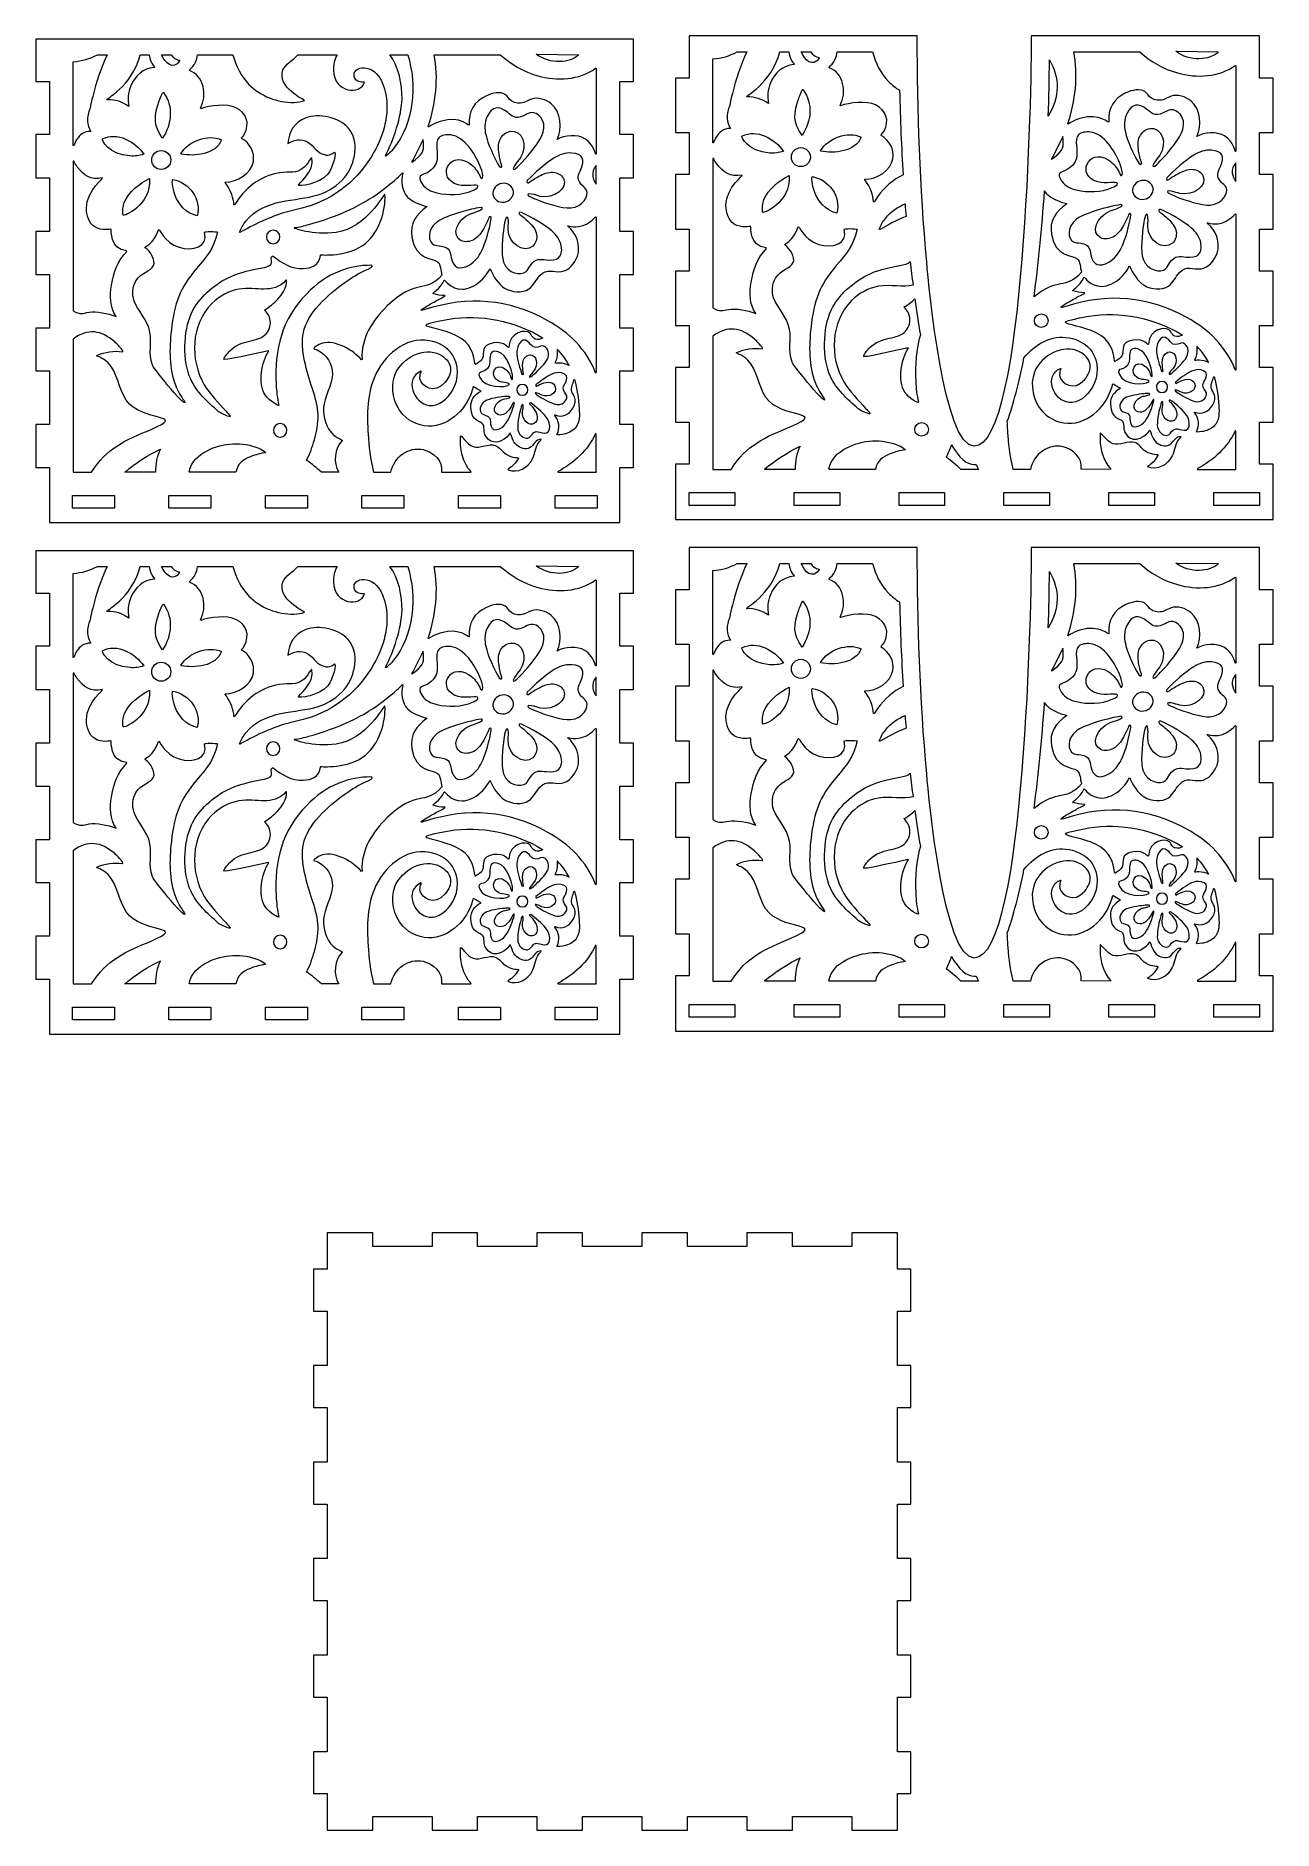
# Model space of a CAD drawing. Header units: millimetres. Extents: x 257 to 528, y -403 to -10.
import ezdxf

# ---------------------------------------------------------------- set-up
doc = ezdxf.new("R2010")
doc.units = ezdxf.units.MM
doc.header["$MEASUREMENT"] = 0
doc.layers.add('layer 1', color=7, linetype='Continuous')

msp = doc.modelspace()

# ---------------------------------------------------------------- linework, layer by layer
at = {"layer": 'layer 1', "color": 250, "lineweight": 9}
for centre in [(476.9328, -72.3982), (450.7057, -96.2436), (476.9328, -184.5983), (450.7057, -208.4437)]:
    msp.add_ellipse(centre, major_axis=(0, 1.4883), ratio=1, dxfattribs=at)
for points, knots in [([(259.5622, -116.6391), (259.5622, -116.6391), (259.5622, -104.5791), (259.5622, -104.5791), (259.5622, -104.5791), (259.5622, -104.5791), (256.5622, -104.5791), (256.5622, -104.5791), (256.5622, -104.5791), (256.5622, -104.5791), (256.5622, -95.1791), (256.5622, -95.1791), (256.5622, -95.1791), (256.5622, -95.1791), (259.5622, -95.1791), (259.5622, -95.1791), (259.5622, -95.1791), (259.5622, -95.1791), (259.5622, -83.4191), (259.5622, -83.4191), (259.5622, -83.4191), (259.5622, -83.4191), (256.5622, -83.4191), (256.5622, -83.4191), (256.5622, -83.4191), (256.5622, -83.4191), (256.5622, -74.0191), (256.5622, -74.0191), (256.5622, -74.0191), (256.5622, -74.0191), (259.5622, -74.0191), (259.5622, -74.0191), (259.5622, -74.0191), (259.5622, -74.0191), (259.5622, -62.2591), (259.5622, -62.2591), (259.5622, -62.2591), (259.5622, -62.2591), (256.5622, -62.2591), (256.5622, -62.2591), (256.5622, -62.2591), (256.5622, -62.2591), (256.5622, -52.8591), (256.5622, -52.8591), (256.5622, -52.8591), (256.5622, -52.8591), (259.5622, -52.8591), (259.5622, -52.8591), (259.5622, -52.8591), (259.5622, -52.8591), (259.5622, -41.0991), (259.5622, -41.0991), (259.5622, -41.0991), (259.5622, -41.0991), (256.5622, -41.0991), (256.5622, -41.0991), (256.5622, -41.0991), (256.5622, -41.0991), (256.5622, -31.5991), (256.5622, -31.5991), (256.5622, -31.5991), (256.5622, -31.5991), (259.5622, -31.5991), (259.5622, -31.5991), (259.5622, -31.5991), (259.5622, -31.5991), (259.5622, -19.9391), (259.5622, -19.9391), (259.5622, -19.9391), (259.5622, -19.9391), (256.5622, -19.9391), (256.5622, -19.9391), (256.5622, -19.9391), (256.5622, -19.9391), (256.5622, -10.6391), (256.5622, -10.6391), (256.5622, -10.6391), (256.5622, -10.6391), (259.5622, -10.6391), (259.5622, -10.6391), (259.5622, -10.6391), (259.5622, -10.6391), (384.5427, -10.6391), (384.5427, -10.6391), (384.5427, -10.6391), (384.5427, -10.6391), (384.5622, -10.6391), (384.5622, -10.6391), (384.5622, -10.6391), (384.5622, -10.6391), (387.5427, -10.6391), (387.5427, -10.6391), (387.5427, -10.6391), (387.5427, -10.6391), (387.5427, -19.9391), (387.5427, -19.9391), (387.5427, -19.9391), (387.5427, -19.9391), (384.5622, -19.9391), (384.5622, -19.9391), (384.5622, -19.9391), (384.5622, -19.9391), (384.5622, -31.5991), (384.5622, -31.5991), (384.5622, -31.5991), (384.5622, -31.5991), (387.5427, -31.5991), (387.5427, -31.5991), (387.5427, -31.5991), (387.5427, -31.5991), (387.5427, -41.0991), (387.5427, -41.0991), (387.5427, -41.0991), (387.5427, -41.0991), (384.5622, -41.0991), (384.5622, -41.0991), (384.5622, -41.0991), (384.5622, -41.0991), (384.5622, -52.8591), (384.5622, -52.8591), (384.5622, -52.8591), (384.5622, -52.8591), (387.5427, -52.8591), (387.5427, -52.8591), (387.5427, -52.8591), (387.5427, -52.8591), (387.5427, -62.2591), (387.5427, -62.2591), (387.5427, -62.2591), (387.5427, -62.2591), (384.5622, -62.2591), (384.5622, -62.2591), (384.5622, -62.2591), (384.5622, -62.2591), (384.5622, -74.0191), (384.5622, -74.0191), (384.5622, -74.0191), (384.5622, -74.0191), (387.5427, -74.0191), (387.5427, -74.0191), (387.5427, -74.0191), (387.5427, -74.0191), (387.5427, -83.4191), (387.5427, -83.4191), (387.5427, -83.4191), (387.5427, -83.4191), (384.5622, -83.4191), (384.5622, -83.4191), (384.5622, -83.4191), (384.5622, -83.4191), (384.5622, -95.1791), (384.5622, -95.1791), (384.5622, -95.1791), (384.5622, -95.1791), (387.5427, -95.1791), (387.5427, -95.1791), (387.5427, -95.1791), (387.5427, -95.1791), (387.5427, -104.5791), (387.5427, -104.5791), (387.5427, -104.5791), (387.5427, -104.5791), (384.5622, -104.5791), (384.5622, -104.5791), (384.5622, -104.5791), (384.5622, -104.5791), (384.5622, -116.6391), (384.5622, -116.6391), (384.5622, -116.6391), (384.5622, -116.6391), (259.5622, -116.6391), (259.5622, -116.6391)], [0, 0, 0, 0, 0.02272727, 0.02272727, 0.02272727, 0.02272727, 0.04545455, 0.04545455, 0.04545455, 0.04545455, 0.06818182, 0.06818182, 0.06818182, 0.06818182, 0.09090909, 0.09090909, 0.09090909, 0.09090909, 0.11363636, 0.11363636, 0.11363636, 0.11363636, 0.13636364, 0.13636364, 0.13636364, 0.13636364, 0.15909091, 0.15909091, 0.15909091, 0.15909091, 0.18181818, 0.18181818, 0.18181818, 0.18181818, 0.20454545, 0.20454545, 0.20454545, 0.20454545, 0.22727273, 0.22727273, 0.22727273, 0.22727273, 0.25, 0.25, 0.25, 0.25, 0.27272727, 0.27272727, 0.27272727, 0.27272727, 0.29545455, 0.29545455, 0.29545455, 0.29545455, 0.31818182, 0.31818182, 0.31818182, 0.31818182, 0.34090909, 0.34090909, 0.34090909, 0.34090909, 0.36363636, 0.36363636, 0.36363636, 0.36363636, 0.38636364, 0.38636364, 0.38636364, 0.38636364, 0.40909091, 0.40909091, 0.40909091, 0.40909091, 0.43181818, 0.43181818, 0.43181818, 0.43181818, 0.45454545, 0.45454545, 0.45454545, 0.45454545, 0.47727273, 0.47727273, 0.47727273, 0.47727273, 0.5, 0.5, 0.5, 0.5, 0.52272727, 0.52272727, 0.52272727, 0.52272727, 0.54545455, 0.54545455, 0.54545455, 0.54545455, 0.56818182, 0.56818182, 0.56818182, 0.56818182, 0.59090909, 0.59090909, 0.59090909, 0.59090909, 0.61363636, 0.61363636, 0.61363636, 0.61363636, 0.63636364, 0.63636364, 0.63636364, 0.63636364, 0.65909091, 0.65909091, 0.65909091, 0.65909091, 0.68181818, 0.68181818, 0.68181818, 0.68181818, 0.70454545, 0.70454545, 0.70454545, 0.70454545, 0.72727273, 0.72727273, 0.72727273, 0.72727273, 0.75, 0.75, 0.75, 0.75, 0.77272727, 0.77272727, 0.77272727, 0.77272727, 0.79545455, 0.79545455, 0.79545455, 0.79545455, 0.81818182, 0.81818182, 0.81818182, 0.81818182, 0.84090909, 0.84090909, 0.84090909, 0.84090909, 0.86363636, 0.86363636, 0.86363636, 0.86363636, 0.88636364, 0.88636364, 0.88636364, 0.88636364, 0.90909091, 0.90909091, 0.90909091, 0.90909091, 0.93181818, 0.93181818, 0.93181818, 0.93181818, 0.95454545, 0.95454545, 0.95454545, 0.95454545, 1, 1, 1, 1]), ([(474.7627, -9.9536), (474.7627, -9.9536), (524.7627, -9.9536), (524.7627, -9.9536), (524.7627, -9.9536), (524.7627, -9.9536), (524.7627, -10.0094), (524.7627, -10.0094), (524.7627, -10.0094), (524.7627, -10.0094), (524.7627, -19.2094), (524.7627, -19.2094), (524.7627, -19.2094), (524.7627, -19.2094), (527.7627, -19.2094), (527.7627, -19.2094), (527.7627, -19.2094), (527.7627, -19.2094), (527.7627, -31.1694), (527.7627, -31.1694), (527.7627, -31.1694), (527.7627, -31.1694), (524.7627, -31.1694), (524.7627, -31.1694), (524.7627, -31.1694), (524.7627, -31.1694), (524.7627, -40.3694), (524.7627, -40.3694), (524.7627, -40.3694), (524.7627, -40.3694), (527.7627, -40.3694), (527.7627, -40.3694), (527.7627, -40.3694), (527.7627, -40.3694), (527.7627, -52.3294), (527.7627, -52.3294), (527.7627, -52.3294), (527.7627, -52.3294), (524.7627, -52.3294), (524.7627, -52.3294), (524.7627, -52.3294), (524.7627, -52.3294), (524.7627, -61.5294), (524.7627, -61.5294), (524.7627, -61.5294), (524.7627, -61.5294), (527.7627, -61.5294), (527.7627, -61.5294), (527.7627, -61.5294), (527.7627, -61.5294), (527.7627, -73.4894), (527.7627, -73.4894), (527.7627, -73.4894), (527.7627, -73.4894), (524.7627, -73.4894), (524.7627, -73.4894), (524.7627, -73.4894), (524.7627, -73.4894), (524.7627, -82.6894), (524.7627, -82.6894), (524.7627, -82.6894), (524.7627, -82.6894), (527.7627, -82.6894), (527.7627, -82.6894), (527.7627, -82.6894), (527.7627, -82.6894), (527.7627, -94.6494), (527.7627, -94.6494), (527.7627, -94.6494), (527.7627, -94.6494), (524.7627, -94.6494), (524.7627, -94.6494), (524.7627, -94.6494), (524.7627, -94.6494), (524.7627, -103.8494), (524.7627, -103.8494), (524.7627, -103.8494), (524.7627, -103.8494), (527.7627, -103.8494), (527.7627, -103.8494), (527.7627, -103.8494), (527.7627, -103.8494), (527.7627, -116.0094), (527.7627, -116.0094), (527.7627, -116.0094), (527.7627, -116.0094), (396.7627, -116.0094), (396.7627, -116.0094), (396.7627, -116.0094), (396.7627, -116.0094), (396.7627, -103.8494), (396.7627, -103.8494), (396.7627, -103.8494), (396.7627, -103.8494), (399.7627, -103.8494), (399.7627, -103.8494), (399.7627, -103.8494), (399.7627, -103.8494), (399.7627, -94.6494), (399.7627, -94.6494), (399.7627, -94.6494), (399.7627, -94.6494), (396.7627, -94.6494), (396.7627, -94.6494), (396.7627, -94.6494), (396.7627, -94.6494), (396.7627, -82.6894), (396.7627, -82.6894), (396.7627, -82.6894), (396.7627, -82.6894), (399.7627, -82.6894), (399.7627, -82.6894), (399.7627, -82.6894), (399.7627, -82.6894), (399.7627, -73.4894), (399.7627, -73.4894), (399.7627, -73.4894), (399.7627, -73.4894), (396.7627, -73.4894), (396.7627, -73.4894), (396.7627, -73.4894), (396.7627, -73.4894), (396.7627, -61.5294), (396.7627, -61.5294), (396.7627, -61.5294), (396.7627, -61.5294), (399.7627, -61.5294), (399.7627, -61.5294), (399.7627, -61.5294), (399.7627, -61.5294), (399.7627, -52.3294), (399.7627, -52.3294), (399.7627, -52.3294), (399.7627, -52.3294), (396.7627, -52.3294), (396.7627, -52.3294), (396.7627, -52.3294), (396.7627, -52.3294), (396.7627, -40.3694), (396.7627, -40.3694), (396.7627, -40.3694), (396.7627, -40.3694), (399.7627, -40.3694), (399.7627, -40.3694), (399.7627, -40.3694), (399.7627, -40.3694), (399.7627, -31.1694), (399.7627, -31.1694), (399.7627, -31.1694), (399.7627, -31.1694), (396.7627, -31.1694), (396.7627, -31.1694), (396.7627, -31.1694), (396.7627, -31.1694), (396.7627, -19.2094), (396.7627, -19.2094), (396.7627, -19.2094), (396.7627, -19.2094), (399.7627, -19.2094), (399.7627, -19.2094), (399.7627, -19.2094), (399.7627, -16.1242), (399.7628, -13.0387), (399.7628, -9.9536), (399.7628, -9.9536), (399.7628, -9.9536), (449.7627, -9.9536), (449.7627, -9.9536), (449.7627, -9.9536), (449.7627, -26.4612), (450.321, -43.1366), (451.8352, -59.5913), (451.8352, -59.5913), (452.3292, -64.9595), (455.4786, -99.9536), (462.2627, -99.9536), (462.2627, -99.9536), (473.397, -99.9536), (474.7627, -20.4969), (474.7627, -9.9536)], [0, 0, 0, 0, 0.02173913, 0.02173913, 0.02173913, 0.02173913, 0.04347826, 0.04347826, 0.04347826, 0.04347826, 0.06521739, 0.06521739, 0.06521739, 0.06521739, 0.08695652, 0.08695652, 0.08695652, 0.08695652, 0.10869565, 0.10869565, 0.10869565, 0.10869565, 0.13043478, 0.13043478, 0.13043478, 0.13043478, 0.15217391, 0.15217391, 0.15217391, 0.15217391, 0.17391304, 0.17391304, 0.17391304, 0.17391304, 0.19565217, 0.19565217, 0.19565217, 0.19565217, 0.2173913, 0.2173913, 0.2173913, 0.2173913, 0.23913043, 0.23913043, 0.23913043, 0.23913043, 0.26086957, 0.26086957, 0.26086957, 0.26086957, 0.2826087, 0.2826087, 0.2826087, 0.2826087, 0.30434783, 0.30434783, 0.30434783, 0.30434783, 0.32608696, 0.32608696, 0.32608696, 0.32608696, 0.34782609, 0.34782609, 0.34782609, 0.34782609, 0.36956522, 0.36956522, 0.36956522, 0.36956522, 0.39130435, 0.39130435, 0.39130435, 0.39130435, 0.41304348, 0.41304348, 0.41304348, 0.41304348, 0.43478261, 0.43478261, 0.43478261, 0.43478261, 0.45652174, 0.45652174, 0.45652174, 0.45652174, 0.47826087, 0.47826087, 0.47826087, 0.47826087, 0.5, 0.5, 0.5, 0.5, 0.52173913, 0.52173913, 0.52173913, 0.52173913, 0.54347826, 0.54347826, 0.54347826, 0.54347826, 0.56521739, 0.56521739, 0.56521739, 0.56521739, 0.58695652, 0.58695652, 0.58695652, 0.58695652, 0.60869565, 0.60869565, 0.60869565, 0.60869565, 0.63043478, 0.63043478, 0.63043478, 0.63043478, 0.65217391, 0.65217391, 0.65217391, 0.65217391, 0.67391304, 0.67391304, 0.67391304, 0.67391304, 0.69565217, 0.69565217, 0.69565217, 0.69565217, 0.7173913, 0.7173913, 0.7173913, 0.7173913, 0.73913043, 0.73913043, 0.73913043, 0.73913043, 0.76086957, 0.76086957, 0.76086957, 0.76086957, 0.7826087, 0.7826087, 0.7826087, 0.7826087, 0.80434783, 0.80434783, 0.80434783, 0.80434783, 0.82608696, 0.82608696, 0.82608696, 0.82608696, 0.84782609, 0.84782609, 0.84782609, 0.84782609, 0.86956522, 0.86956522, 0.86956522, 0.86956522, 0.89130435, 0.89130435, 0.89130435, 0.89130435, 0.91304348, 0.91304348, 0.91304348, 0.91304348, 0.93478261, 0.93478261, 0.93478261, 0.93478261, 0.95652174, 0.95652174, 0.95652174, 0.95652174, 1, 1, 1, 1]), ([(272.1924, -14.0833), (272.1924, -14.0833), (270.096, -14.0833), (270.096, -14.0833), (270.096, -14.0833), (268.343, -15.0195), (266.6932, -15.4484), (264.7329, -15.6435), (264.7329, -15.6435), (264.7329, -16.4603), (264.7329, -24.4216), (264.7329, -34.024), (264.7329, -34.024), (264.7329, -34.024), (264.8661, -34.0456), (264.8661, -34.0456), (264.8661, -34.0456), (265.1605, -33.1624), (265.8534, -31.9823), (266.6113, -31.462), (266.6113, -31.462), (267.2073, -31.0529), (267.8649, -30.9066), (268.58, -30.8876), (268.58, -30.8876), (268.1614, -30.1854), (267.9326, -29.5117), (267.8835, -28.6631), (267.8835, -28.6631), (267.827, -27.6882), (268.0496, -26.6592), (268.4372, -25.8836), (268.4372, -25.8836), (268.5881, -24.9963), (268.7985, -24.1209), (269.0227, -23.2483), (269.0227, -23.2483), (269.8243, -20.1277), (270.8139, -16.9994), (272.1924, -14.0833)], [0, 0, 0, 0, 0.09090909, 0.09090909, 0.09090909, 0.09090909, 0.18181818, 0.18181818, 0.18181818, 0.18181818, 0.27272727, 0.27272727, 0.27272727, 0.27272727, 0.36363636, 0.36363636, 0.36363636, 0.36363636, 0.45454545, 0.45454545, 0.45454545, 0.45454545, 0.54545455, 0.54545455, 0.54545455, 0.54545455, 0.63636364, 0.63636364, 0.63636364, 0.63636364, 0.72727273, 0.72727273, 0.72727273, 0.72727273, 0.81818182, 0.81818182, 0.81818182, 0.81818182, 1, 1, 1, 1]), ([(281.374, -14.0833), (281.374, -14.0833), (279.3935, -14.0833), (279.3935, -14.0833), (279.3935, -14.0833), (277.7659, -21.0786), (271.3238, -24.0246), (272.2311, -23.9799), (272.2311, -23.9799), (273.9874, -23.8934), (275.5207, -24.4091), (276.9139, -25.4153), (276.9139, -25.4153), (276.6781, -23.8789), (276.7404, -22.4022), (277.3618, -20.9109), (277.3618, -20.9109), (278.302, -18.6545), (280.1067, -17.0677), (282.5216, -16.889), (282.5216, -16.889), (282.8621, -16.8638), (281.7819, -16.3278), (281.374, -14.0833)], [0, 0, 0, 0, 0.14285714, 0.14285714, 0.14285714, 0.14285714, 0.28571429, 0.28571429, 0.28571429, 0.28571429, 0.42857143, 0.42857143, 0.42857143, 0.42857143, 0.57142857, 0.57142857, 0.57142857, 0.57142857, 0.71428571, 0.71428571, 0.71428571, 0.71428571, 1, 1, 1, 1]), ([(286.2337, -14.0833), (286.2337, -14.0833), (284.1313, -14.0833), (284.1313, -14.0833), (284.1313, -14.0833), (284.8481, -15.8869), (286.5919, -17.5799), (288.0741, -15.4385), (288.0741, -15.4385), (288.2404, -15.1982), (286.9657, -15.369), (286.2337, -14.0833)], [0, 0, 0, 0, 0.25, 0.25, 0.25, 0.25, 0.5, 0.5, 0.5, 0.5, 1, 1, 1, 1]), ([(322.5819, -14.0833), (322.5819, -14.0833), (314.0059, -14.0833), (314.0059, -14.0833), (314.0059, -14.0833), (312.8754, -15.3378), (311.1895, -16.1838), (310.7213, -17.4306), (310.7213, -17.4306), (309.3157, -21.1738), (315.4489, -24.0488), (315.4538, -24.1124), (315.4538, -24.1124), (314.7323, -24.4154), (313.9347, -24.5144), (313.1309, -24.5353), (313.1309, -24.5353), (309.5024, -24.6315), (305.7563, -23.1465), (303.2565, -20.5857), (303.2565, -20.5857), (301.523, -18.8097), (300.3892, -16.5162), (299.729, -14.0833), (299.729, -14.0833), (299.729, -14.0833), (292.0221, -14.0833), (292.0221, -14.0833), (292.0221, -14.0833), (291.7328, -16.6705), (289.8635, -17.4626), (290.2158, -17.5734), (290.2158, -17.5734), (293.4005, -18.5747), (294.1713, -23.0628), (292.6362, -25.8198), (292.6362, -25.8198), (292.6362, -25.8198), (292.7184, -25.9178), (292.7184, -25.9178), (292.7184, -25.9178), (294.765, -25.1967), (298.4071, -24.757), (300.3768, -25.711), (300.3768, -25.711), (302.7486, -26.8597), (303.5246, -29.1704), (302.2678, -31.4513), (302.2678, -31.4513), (301.8396, -32.2284), (301.4506, -32.3582), (301.6169, -32.442), (301.6169, -32.442), (303.4347, -33.3578), (304.5883, -35.5747), (304.226, -37.5293), (304.226, -37.5293), (303.7638, -40.0227), (300.7191, -42.0671), (298.1013, -41.9934), (298.1013, -41.9934), (297.7766, -41.9843), (298.8127, -42.7895), (299.4988, -44.7553), (299.4988, -44.7553), (299.7485, -45.4707), (299.9256, -46.2194), (299.9857, -46.9712), (299.9857, -46.9712), (300.0124, -47.3085), (300.6074, -46.2327), (300.8511, -45.8893), (300.8511, -45.8893), (303.4583, -42.216), (307.0511, -40.0263), (311.6047, -39.8508), (311.6047, -39.8508), (312.4301, -39.8191), (313.2659, -39.8558), (314.0035, -39.6028), (314.0035, -39.6028), (316.1204, -38.8765), (316.9009, -36.2079), (317.0277, -36.7053), (317.0277, -36.7053), (317.7767, -39.6432), (313.9662, -42.5236), (314.0306, -42.7121), (314.0306, -42.7121), (314.1148, -42.9585), (318.6066, -42.5904), (320.5436, -40.291), (320.5436, -40.291), (321.8636, -38.724), (322.3872, -35.1804), (322.0281, -35.4737), (322.0281, -35.4737), (320.8546, -36.4323), (319.5364, -36.1903), (318.3784, -35.2646), (318.3784, -35.2646), (317.0998, -34.2426), (316.464, -32.6988), (314.3095, -32.7326), (314.3095, -32.7326), (313.3909, -32.747), (312.593, -33.0869), (311.8212, -33.5457), (311.8212, -33.5457), (311.9294, -30.9736), (313.2674, -28.9027), (315.711, -27.9399), (315.711, -27.9399), (318.569, -26.8138), (323.0058, -27.8279), (324.9797, -30.1101), (324.9797, -30.1101), (327.5894, -33.1274), (326.6143, -37.9839), (324.2727, -40.9076), (324.2727, -40.9076), (322.803, -42.7429), (320.6804, -44.0568), (318.4503, -44.7893), (318.4503, -44.7893), (313.5453, -46.4005), (306.8409, -45.3712), (302.5773, -50.6116), (302.5773, -50.6116), (301.9918, -51.3313), (301.5052, -52.1337), (301.1859, -52.9955), (301.1859, -52.9955), (301.1859, -52.9955), (301.285, -53.0779), (301.285, -53.0779), (301.285, -53.0779), (303.9327, -51.4905), (308.2718, -49.5029), (311.1194, -48.6776), (311.1194, -48.6776), (312.6276, -48.2405), (314.1756, -47.9412), (315.6893, -47.5024), (315.6893, -47.5024), (322.1923, -45.6176), (327.3486, -41.4076), (330.6738, -35.436), (330.6738, -35.436), (332.8204, -31.5816), (334.0831, -27.1431), (333.2738, -22.7729), (333.2738, -22.7729), (332.0053, -15.9246), (327.0028, -16.2386), (326.3645, -18.049), (326.3645, -18.049), (326.1896, -18.5453), (326.3352, -19.2062), (326.7025, -19.5938), (326.7025, -19.5938), (327.4489, -20.3812), (328.6383, -19.9016), (328.56, -20.171), (328.56, -20.171), (327.7836, -22.8432), (321.9839, -22.6407), (321.7844, -17.4574), (321.7844, -17.4574), (321.7387, -16.2719), (322.0211, -15.0858), (322.5819, -14.0833)], [0, 0, 0, 0, 0.02272727, 0.02272727, 0.02272727, 0.02272727, 0.04545455, 0.04545455, 0.04545455, 0.04545455, 0.06818182, 0.06818182, 0.06818182, 0.06818182, 0.09090909, 0.09090909, 0.09090909, 0.09090909, 0.11363636, 0.11363636, 0.11363636, 0.11363636, 0.13636364, 0.13636364, 0.13636364, 0.13636364, 0.15909091, 0.15909091, 0.15909091, 0.15909091, 0.18181818, 0.18181818, 0.18181818, 0.18181818, 0.20454545, 0.20454545, 0.20454545, 0.20454545, 0.22727273, 0.22727273, 0.22727273, 0.22727273, 0.25, 0.25, 0.25, 0.25, 0.27272727, 0.27272727, 0.27272727, 0.27272727, 0.29545455, 0.29545455, 0.29545455, 0.29545455, 0.31818182, 0.31818182, 0.31818182, 0.31818182, 0.34090909, 0.34090909, 0.34090909, 0.34090909, 0.36363636, 0.36363636, 0.36363636, 0.36363636, 0.38636364, 0.38636364, 0.38636364, 0.38636364, 0.40909091, 0.40909091, 0.40909091, 0.40909091, 0.43181818, 0.43181818, 0.43181818, 0.43181818, 0.45454545, 0.45454545, 0.45454545, 0.45454545, 0.47727273, 0.47727273, 0.47727273, 0.47727273, 0.5, 0.5, 0.5, 0.5, 0.52272727, 0.52272727, 0.52272727, 0.52272727, 0.54545455, 0.54545455, 0.54545455, 0.54545455, 0.56818182, 0.56818182, 0.56818182, 0.56818182, 0.59090909, 0.59090909, 0.59090909, 0.59090909, 0.61363636, 0.61363636, 0.61363636, 0.61363636, 0.63636364, 0.63636364, 0.63636364, 0.63636364, 0.65909091, 0.65909091, 0.65909091, 0.65909091, 0.68181818, 0.68181818, 0.68181818, 0.68181818, 0.70454545, 0.70454545, 0.70454545, 0.70454545, 0.72727273, 0.72727273, 0.72727273, 0.72727273, 0.75, 0.75, 0.75, 0.75, 0.77272727, 0.77272727, 0.77272727, 0.77272727, 0.79545455, 0.79545455, 0.79545455, 0.79545455, 0.81818182, 0.81818182, 0.81818182, 0.81818182, 0.84090909, 0.84090909, 0.84090909, 0.84090909, 0.86363636, 0.86363636, 0.86363636, 0.86363636, 0.88636364, 0.88636364, 0.88636364, 0.88636364, 0.90909091, 0.90909091, 0.90909091, 0.90909091, 0.93181818, 0.93181818, 0.93181818, 0.93181818, 0.95454545, 0.95454545, 0.95454545, 0.95454545, 1, 1, 1, 1]), ([(338.0621, -14.0833), (338.0621, -14.0833), (334.1586, -14.0833), (334.1586, -14.0833), (334.1586, -14.0833), (336.0483, -16.5246), (336.9052, -20.7102), (336.8173, -23.733), (336.8173, -23.733), (336.705, -27.595), (334.9594, -32.7875), (333.1799, -36.2324), (333.1799, -36.2324), (333.1799, -36.2324), (333.2802, -36.3195), (333.2802, -36.3195), (333.2802, -36.3195), (333.913, -35.8718), (334.4472, -35.2894), (334.9367, -34.6743), (334.9367, -34.6743), (339.4433, -29.0121), (340.1529, -20.8553), (338.0621, -14.0833)], [0, 0, 0, 0, 0.14285714, 0.14285714, 0.14285714, 0.14285714, 0.28571429, 0.28571429, 0.28571429, 0.28571429, 0.42857143, 0.42857143, 0.42857143, 0.42857143, 0.57142857, 0.57142857, 0.57142857, 0.57142857, 0.71428571, 0.71428571, 0.71428571, 0.71428571, 1, 1, 1, 1]), ([(358.3502, -14.0833), (358.3502, -14.0833), (343.8493, -14.0833), (343.8493, -14.0833), (343.8493, -14.0833), (344.8998, -19.0205), (344.1727, -25.0618), (342.5853, -29.8278), (342.5853, -29.8278), (342.4625, -30.1963), (343.3712, -29.2493), (345.2113, -28.692), (345.2113, -28.692), (349.7205, -27.3264), (351.5536, -29.9703), (351.5181, -29.4541), (351.5181, -29.4541), (351.3223, -26.6087), (352.6029, -24.2984), (355.3059, -23.071), (355.3059, -23.071), (356.6792, -22.4476), (358.3896, -22.1066), (359.4039, -22.7991), (359.4039, -22.7991), (359.9541, -23.1747), (360.2994, -23.8545), (360.8867, -24.2589), (360.8867, -24.2589), (361.5752, -24.7331), (362.5964, -24.8291), (363.4507, -24.5711), (363.4507, -24.5711), (364.07, -24.3843), (364.6019, -24.0117), (365.1928, -23.815), (365.1928, -23.815), (366.6109, -23.3432), (368.3697, -23.8866), (369.5291, -24.841), (369.5291, -24.841), (371.7093, -26.6355), (371.9546, -30.2841), (370.8095, -32.6505), (370.8095, -32.6505), (372.524, -31.6521), (375.2094, -31.5324), (376.88, -32.5068), (376.88, -32.5068), (378.8985, -33.6842), (379.137, -35.9395), (379.3122, -35.9172), (379.3122, -35.9172), (379.3464, -35.9129), (379.3719, -35.8838), (379.3719, -35.8494), (379.3719, -35.8494), (379.3719, -32.4801), (379.3719, -18.6315), (379.3719, -17.1143), (379.3719, -17.1143), (379.3719, -17.1143), (379.2635, -17.0588), (379.2635, -17.0588), (379.2635, -17.0588), (375.6686, -19.6562), (370.8605, -19.8979), (366.6013, -18.709), (366.6013, -18.709), (363.4993, -17.843), (360.7051, -16.2153), (358.3502, -14.0833)], [0, 0, 0, 0, 0.05263158, 0.05263158, 0.05263158, 0.05263158, 0.10526316, 0.10526316, 0.10526316, 0.10526316, 0.15789474, 0.15789474, 0.15789474, 0.15789474, 0.21052632, 0.21052632, 0.21052632, 0.21052632, 0.26315789, 0.26315789, 0.26315789, 0.26315789, 0.31578947, 0.31578947, 0.31578947, 0.31578947, 0.36842105, 0.36842105, 0.36842105, 0.36842105, 0.42105263, 0.42105263, 0.42105263, 0.42105263, 0.47368421, 0.47368421, 0.47368421, 0.47368421, 0.52631579, 0.52631579, 0.52631579, 0.52631579, 0.57894737, 0.57894737, 0.57894737, 0.57894737, 0.63157895, 0.63157895, 0.63157895, 0.63157895, 0.68421053, 0.68421053, 0.68421053, 0.68421053, 0.73684211, 0.73684211, 0.73684211, 0.73684211, 0.78947368, 0.78947368, 0.78947368, 0.78947368, 0.84210526, 0.84210526, 0.84210526, 0.84210526, 0.89473684, 0.89473684, 0.89473684, 0.89473684, 1, 1, 1, 1]), ([(375.5949, -14.0833), (375.5949, -14.0833), (366.2417, -13.9708), (366.2417, -13.9708), (366.2417, -13.9708), (369.3335, -16.3014), (373.6396, -15.9648), (375.5949, -14.0833)], [0, 0, 0, 0, 0.33333333, 0.33333333, 0.33333333, 0.33333333, 1, 1, 1, 1]), ([(412.4027, -13.4536), (412.4027, -13.4536), (410.3063, -13.4536), (410.3063, -13.4536), (410.3063, -13.4536), (408.5533, -14.3898), (406.9035, -14.8187), (404.9432, -15.0138), (404.9432, -15.0138), (404.9432, -15.8306), (404.9432, -23.7919), (404.9432, -33.3943), (404.9432, -33.3943), (404.9432, -33.3943), (405.0764, -33.4159), (405.0764, -33.4159), (405.0764, -33.4159), (405.3708, -32.5327), (406.0637, -31.3526), (406.8216, -30.8323), (406.8216, -30.8323), (407.4176, -30.4232), (408.0752, -30.2769), (408.7903, -30.2579), (408.7903, -30.2579), (408.3717, -29.5557), (408.1429, -28.882), (408.0938, -28.0334), (408.0938, -28.0334), (408.0373, -27.0585), (408.2599, -26.0295), (408.6475, -25.2539), (408.6475, -25.2539), (408.7984, -24.3666), (409.0088, -23.4912), (409.233, -22.6186), (409.233, -22.6186), (410.0346, -19.498), (411.0242, -16.3697), (412.4027, -13.4536)], [0, 0, 0, 0, 0.09090909, 0.09090909, 0.09090909, 0.09090909, 0.18181818, 0.18181818, 0.18181818, 0.18181818, 0.27272727, 0.27272727, 0.27272727, 0.27272727, 0.36363636, 0.36363636, 0.36363636, 0.36363636, 0.45454545, 0.45454545, 0.45454545, 0.45454545, 0.54545455, 0.54545455, 0.54545455, 0.54545455, 0.63636364, 0.63636364, 0.63636364, 0.63636364, 0.72727273, 0.72727273, 0.72727273, 0.72727273, 0.81818182, 0.81818182, 0.81818182, 0.81818182, 1, 1, 1, 1]), ([(421.5843, -13.4536), (421.5843, -13.4536), (419.6038, -13.4536), (419.6038, -13.4536), (419.6038, -13.4536), (417.9762, -20.4489), (411.5341, -23.3949), (412.4414, -23.3502), (412.4414, -23.3502), (414.1977, -23.2637), (415.731, -23.7794), (417.1242, -24.7856), (417.1242, -24.7856), (416.8884, -23.2492), (416.9507, -21.7725), (417.5721, -20.2812), (417.5721, -20.2812), (418.5123, -18.0248), (420.317, -16.438), (422.7319, -16.2593), (422.7319, -16.2593), (423.0724, -16.2341), (421.9922, -15.6981), (421.5843, -13.4536)], [0, 0, 0, 0, 0.14285714, 0.14285714, 0.14285714, 0.14285714, 0.28571429, 0.28571429, 0.28571429, 0.28571429, 0.42857143, 0.42857143, 0.42857143, 0.42857143, 0.57142857, 0.57142857, 0.57142857, 0.57142857, 0.71428571, 0.71428571, 0.71428571, 0.71428571, 1, 1, 1, 1]), ([(426.444, -13.4536), (426.444, -13.4536), (424.3416, -13.4536), (424.3416, -13.4536), (424.3416, -13.4536), (425.0584, -15.2572), (426.8022, -16.9502), (428.2844, -14.8088), (428.2844, -14.8088), (428.4507, -14.5685), (427.176, -14.7393), (426.444, -13.4536)], [0, 0, 0, 0, 0.25, 0.25, 0.25, 0.25, 0.5, 0.5, 0.5, 0.5, 1, 1, 1, 1]), ([(446.6505, -40.4397), (446.293, -34.5003), (446.037, -28.292), (445.8944, -21.8825), (445.8944, -21.8825), (445.0041, -21.3368), (444.1841, -20.6908), (443.4668, -19.956), (443.4668, -19.956), (441.7333, -18.18), (440.5995, -15.8865), (439.9393, -13.4536), (439.9393, -13.4536), (439.9393, -13.4536), (432.2324, -13.4536), (432.2324, -13.4536), (432.2324, -13.4536), (431.9431, -16.0408), (430.0738, -16.8329), (430.4261, -16.9437), (430.4261, -16.9437), (433.6108, -17.945), (434.3816, -22.4331), (432.8465, -25.1901), (432.8465, -25.1901), (432.8465, -25.1901), (432.9287, -25.2881), (432.9287, -25.2881), (432.9287, -25.2881), (434.9753, -24.567), (438.6174, -24.1273), (440.5871, -25.0813), (440.5871, -25.0813), (442.9589, -26.23), (443.7349, -28.5407), (442.4781, -30.8216), (442.4781, -30.8216), (442.0499, -31.5987), (441.6609, -31.7285), (441.8272, -31.8123), (441.8272, -31.8123), (443.645, -32.7281), (444.7986, -34.945), (444.4363, -36.8996), (444.4363, -36.8996), (443.9741, -39.393), (440.9294, -41.4374), (438.3116, -41.3637), (438.3116, -41.3637), (437.9869, -41.3546), (439.023, -42.1598), (439.7091, -44.1256), (439.7091, -44.1256), (439.9588, -44.841), (440.1359, -45.5897), (440.196, -46.3415), (440.196, -46.3415), (440.2227, -46.6788), (440.8177, -45.603), (441.0614, -45.2596), (441.0614, -45.2596), (442.5881, -43.1087), (444.4529, -41.4667), (446.6505, -40.4397)], [0, 0, 0, 0, 0.05882353, 0.05882353, 0.05882353, 0.05882353, 0.11764706, 0.11764706, 0.11764706, 0.11764706, 0.17647059, 0.17647059, 0.17647059, 0.17647059, 0.23529412, 0.23529412, 0.23529412, 0.23529412, 0.29411765, 0.29411765, 0.29411765, 0.29411765, 0.35294118, 0.35294118, 0.35294118, 0.35294118, 0.41176471, 0.41176471, 0.41176471, 0.41176471, 0.47058824, 0.47058824, 0.47058824, 0.47058824, 0.52941176, 0.52941176, 0.52941176, 0.52941176, 0.58823529, 0.58823529, 0.58823529, 0.58823529, 0.64705882, 0.64705882, 0.64705882, 0.64705882, 0.70588235, 0.70588235, 0.70588235, 0.70588235, 0.76470588, 0.76470588, 0.76470588, 0.76470588, 0.82352941, 0.82352941, 0.82352941, 0.82352941, 0.88235294, 0.88235294, 0.88235294, 0.88235294, 1, 1, 1, 1]), ([(478.7369, -15.1784), (478.6965, -19.3751), (478.6075, -23.4978), (478.4735, -27.5301), (478.4735, -27.5301), (481.0262, -23.42), (481.0154, -19.0604), (478.7369, -15.1784)], [0, 0, 0, 0, 0.33333333, 0.33333333, 0.33333333, 0.33333333, 1, 1, 1, 1]), ([(498.5605, -13.4536), (498.5605, -13.4536), (484.0596, -13.4536), (484.0596, -13.4536), (484.0596, -13.4536), (485.1101, -18.3908), (484.383, -24.4321), (482.7956, -29.1981), (482.7956, -29.1981), (482.6728, -29.5666), (483.5815, -28.6196), (485.4216, -28.0623), (485.4216, -28.0623), (489.9308, -26.6967), (491.7639, -29.3406), (491.7284, -28.8244), (491.7284, -28.8244), (491.5326, -25.979), (492.8132, -23.6687), (495.5162, -22.4413), (495.5162, -22.4413), (496.8895, -21.8179), (498.5999, -21.4769), (499.6142, -22.1694), (499.6142, -22.1694), (500.1644, -22.545), (500.5097, -23.2248), (501.097, -23.6292), (501.097, -23.6292), (501.7855, -24.1034), (502.8067, -24.1994), (503.661, -23.9414), (503.661, -23.9414), (504.2803, -23.7546), (504.8122, -23.382), (505.4031, -23.1853), (505.4031, -23.1853), (506.8212, -22.7135), (508.58, -23.2569), (509.7394, -24.2113), (509.7394, -24.2113), (511.9196, -26.0058), (512.1649, -29.6544), (511.0198, -32.0208), (511.0198, -32.0208), (512.7343, -31.0224), (515.4197, -30.9027), (517.0903, -31.8771), (517.0903, -31.8771), (519.1088, -33.0545), (519.3473, -35.3098), (519.5225, -35.2875), (519.5225, -35.2875), (519.5567, -35.2832), (519.5822, -35.2541), (519.5822, -35.2197), (519.5822, -35.2197), (519.5822, -31.8504), (519.5822, -18.0018), (519.5822, -16.4846), (519.5822, -16.4846), (519.5822, -16.4846), (519.4738, -16.4291), (519.4738, -16.4291), (519.4738, -16.4291), (515.8789, -19.0265), (511.0708, -19.2682), (506.8116, -18.0793), (506.8116, -18.0793), (503.7096, -17.2133), (500.9154, -15.5856), (498.5605, -13.4536)], [0, 0, 0, 0, 0.05263158, 0.05263158, 0.05263158, 0.05263158, 0.10526316, 0.10526316, 0.10526316, 0.10526316, 0.15789474, 0.15789474, 0.15789474, 0.15789474, 0.21052632, 0.21052632, 0.21052632, 0.21052632, 0.26315789, 0.26315789, 0.26315789, 0.26315789, 0.31578947, 0.31578947, 0.31578947, 0.31578947, 0.36842105, 0.36842105, 0.36842105, 0.36842105, 0.42105263, 0.42105263, 0.42105263, 0.42105263, 0.47368421, 0.47368421, 0.47368421, 0.47368421, 0.52631579, 0.52631579, 0.52631579, 0.52631579, 0.57894737, 0.57894737, 0.57894737, 0.57894737, 0.63157895, 0.63157895, 0.63157895, 0.63157895, 0.68421053, 0.68421053, 0.68421053, 0.68421053, 0.73684211, 0.73684211, 0.73684211, 0.73684211, 0.78947368, 0.78947368, 0.78947368, 0.78947368, 0.84210526, 0.84210526, 0.84210526, 0.84210526, 0.89473684, 0.89473684, 0.89473684, 0.89473684, 1, 1, 1, 1]), ([(515.8052, -13.4536), (515.8052, -13.4536), (506.452, -13.3411), (506.452, -13.3411), (506.452, -13.3411), (509.5438, -15.6717), (513.8499, -15.3351), (515.8052, -13.4536)], [0, 0, 0, 0, 0.33333333, 0.33333333, 0.33333333, 0.33333333, 1, 1, 1, 1]), ([(284.5375, -22.3708), (284.3538, -22.1157), (283.6407, -24.0484), (283.5818, -24.2071), (283.5818, -24.2071), (282.4176, -27.342), (282.2681, -29.6512), (284.3495, -32.395), (284.3495, -32.395), (286.3173, -29.2771), (286.7857, -25.4932), (284.5375, -22.3708)], [0, 0, 0, 0, 0.25, 0.25, 0.25, 0.25, 0.5, 0.5, 0.5, 0.5, 1, 1, 1, 1]), ([(424.7478, -21.7411), (424.5641, -21.486), (423.851, -23.4187), (423.7921, -23.5774), (423.7921, -23.5774), (422.6279, -26.7123), (422.4784, -29.0215), (424.5598, -31.7653), (424.5598, -31.7653), (426.5276, -28.6474), (426.996, -24.8635), (424.7478, -21.7411)], [0, 0, 0, 0, 0.25, 0.25, 0.25, 0.25, 0.5, 0.5, 0.5, 0.5, 1, 1, 1, 1]), ([(358.1144, -38.4892), (357.0371, -36.6813), (355.6, -33.6124), (355.167, -31.5975), (355.167, -31.5975), (354.8927, -30.321), (354.8432, -28.9886), (355.4842, -27.6477), (355.4842, -27.6477), (356.5537, -25.4106), (358.0254, -25.2041), (359.9031, -26.7159), (359.9031, -26.7159), (360.9603, -27.5671), (361.5964, -28.3279), (363.4799, -27.473), (363.4799, -27.473), (364.0369, -27.2201), (364.5248, -26.8614), (365.0546, -26.7876), (365.0546, -26.7876), (366.5141, -26.5844), (368.5319, -28.401), (367.7785, -31.0926), (367.7785, -31.0926), (367.2636, -32.9324), (364.4787, -36.2159), (363.1675, -37.6269), (363.1675, -37.6269), (362.687, -38.144), (362.1853, -38.6476), (361.6532, -39.1202), (361.6532, -39.1202), (361.6241, -39.1398), (360.7614, -39.5991), (361.4669, -38.4284), (361.4669, -38.4284), (361.9551, -37.6179), (362.3578, -37.2623), (362.6939, -36.7634), (362.6939, -36.7634), (364.5131, -34.0624), (363.1302, -30.4328), (360.5029, -30.8785), (360.5029, -30.8785), (359.5623, -31.0383), (358.7319, -31.8008), (358.3155, -32.6288), (358.3155, -32.6288), (357.8019, -33.6492), (357.9165, -34.7693), (358.0767, -35.8449), (358.0767, -35.8449), (358.2064, -36.7192), (358.3683, -37.567), (358.7018, -38.3655), (358.7018, -38.3655), (358.8191, -38.6318), (358.5022, -39.0099), (358.1144, -38.4892)], [0, 0, 0, 0, 0.0625, 0.0625, 0.0625, 0.0625, 0.125, 0.125, 0.125, 0.125, 0.1875, 0.1875, 0.1875, 0.1875, 0.25, 0.25, 0.25, 0.25, 0.3125, 0.3125, 0.3125, 0.3125, 0.375, 0.375, 0.375, 0.375, 0.4375, 0.4375, 0.4375, 0.4375, 0.5, 0.5, 0.5, 0.5, 0.5625, 0.5625, 0.5625, 0.5625, 0.625, 0.625, 0.625, 0.625, 0.6875, 0.6875, 0.6875, 0.6875, 0.75, 0.75, 0.75, 0.75, 0.8125, 0.8125, 0.8125, 0.8125, 0.875, 0.875, 0.875, 0.875, 1, 1, 1, 1]), ([(498.3247, -37.8595), (497.2474, -36.0516), (495.8103, -32.9827), (495.3773, -30.9678), (495.3773, -30.9678), (495.103, -29.6913), (495.0535, -28.3589), (495.6945, -27.018), (495.6945, -27.018), (496.764, -24.7809), (498.2357, -24.5744), (500.1134, -26.0862), (500.1134, -26.0862), (501.1706, -26.9374), (501.8067, -27.6982), (503.6902, -26.8433), (503.6902, -26.8433), (504.2472, -26.5904), (504.7351, -26.2317), (505.2649, -26.1579), (505.2649, -26.1579), (506.7244, -25.9547), (508.7422, -27.7713), (507.9888, -30.4629), (507.9888, -30.4629), (507.4739, -32.3027), (504.689, -35.5862), (503.3778, -36.9972), (503.3778, -36.9972), (502.8973, -37.5143), (502.3956, -38.0179), (501.8635, -38.4905), (501.8635, -38.4905), (501.8344, -38.5101), (500.9717, -38.9694), (501.6772, -37.7987), (501.6772, -37.7987), (502.1654, -36.9882), (502.5681, -36.6326), (502.9042, -36.1337), (502.9042, -36.1337), (504.7234, -33.4327), (503.3405, -29.8031), (500.7132, -30.2488), (500.7132, -30.2488), (499.7726, -30.4086), (498.9422, -31.1711), (498.5258, -31.9991), (498.5258, -31.9991), (498.0122, -33.0195), (498.1268, -34.1396), (498.287, -35.2152), (498.287, -35.2152), (498.4167, -36.0895), (498.5786, -36.9373), (498.9121, -37.7358), (498.9121, -37.7358), (499.0294, -38.0021), (498.7125, -38.3802), (498.3247, -37.8595)], [0, 0, 0, 0, 0.0625, 0.0625, 0.0625, 0.0625, 0.125, 0.125, 0.125, 0.125, 0.1875, 0.1875, 0.1875, 0.1875, 0.25, 0.25, 0.25, 0.25, 0.3125, 0.3125, 0.3125, 0.3125, 0.375, 0.375, 0.375, 0.375, 0.4375, 0.4375, 0.4375, 0.4375, 0.5, 0.5, 0.5, 0.5, 0.5625, 0.5625, 0.5625, 0.5625, 0.625, 0.625, 0.625, 0.625, 0.6875, 0.6875, 0.6875, 0.6875, 0.75, 0.75, 0.75, 0.75, 0.8125, 0.8125, 0.8125, 0.8125, 0.875, 0.875, 0.875, 0.875, 1, 1, 1, 1]), ([(271.1276, -32.5612), (270.9107, -32.6721), (272.3922, -35.9867), (277.1735, -36.2777), (277.1735, -36.2777), (278.2707, -36.3445), (279.231, -36.2432), (280.248, -35.8999), (280.248, -35.8999), (278.3679, -33.1606), (274.3895, -30.8928), (271.1276, -32.5612)], [0, 0, 0, 0, 0.25, 0.25, 0.25, 0.25, 0.5, 0.5, 0.5, 0.5, 1, 1, 1, 1]), ([(288.3428, -35.7729), (288.3428, -35.7729), (288.3896, -35.8744), (288.3896, -35.8744), (288.3896, -35.8744), (291.298, -36.4151), (296.0009, -36.0205), (297.2661, -32.7672), (297.2661, -32.7672), (294.3429, -31.3892), (289.9231, -33.0286), (288.3428, -35.7729)], [0, 0, 0, 0, 0.25, 0.25, 0.25, 0.25, 0.5, 0.5, 0.5, 0.5, 1, 1, 1, 1]), ([(411.3379, -31.9315), (411.121, -32.0424), (412.6025, -35.357), (417.3838, -35.648), (417.3838, -35.648), (418.481, -35.7148), (419.4413, -35.6135), (420.4583, -35.2702), (420.4583, -35.2702), (418.5782, -32.5309), (414.5998, -30.2631), (411.3379, -31.9315)], [0, 0, 0, 0, 0.25, 0.25, 0.25, 0.25, 0.5, 0.5, 0.5, 0.5, 1, 1, 1, 1]), ([(428.5531, -35.1432), (428.5531, -35.1432), (428.5999, -35.2447), (428.5999, -35.2447), (428.5999, -35.2447), (431.5083, -35.7854), (436.2112, -35.3908), (437.4764, -32.1375), (437.4764, -32.1375), (434.5532, -30.7595), (430.1334, -32.3989), (428.5531, -35.1432)], [0, 0, 0, 0, 0.25, 0.25, 0.25, 0.25, 0.5, 0.5, 0.5, 0.5, 1, 1, 1, 1]), ([(494.7461, -39.9927), (494.8053, -40.8599), (494.3375, -40.6106), (494.2491, -40.3689), (494.2491, -40.3689), (494.1607, -40.0799), (494.0134, -39.8112), (493.8563, -39.5491), (493.8563, -39.5491), (493.2903, -38.6041), (492.5977, -37.7402), (491.5783, -37.123), (491.5783, -37.123), (487.1496, -34.4409), (484.5128, -40.6796), (489.3072, -41.9731), (489.3072, -41.9731), (491.1402, -42.4676), (493.5952, -41.7347), (493.676, -42.2954), (493.676, -42.2954), (493.7376, -42.7225), (492.8316, -43.0846), (492.5117, -43.2191), (492.5117, -43.2191), (490.0439, -44.2561), (487.1621, -44.3332), (484.6644, -43.7327), (484.6644, -43.7327), (483.3978, -43.4281), (482.2298, -42.9488), (481.4121, -41.765), (481.4121, -41.765), (480.1746, -39.974), (481.3851, -39.8223), (482.1912, -39.4813), (482.1912, -39.4813), (483.4695, -38.9407), (484.3406, -37.892), (484.6345, -36.8175), (484.6345, -36.8175), (485.0988, -35.1211), (484.0705, -32.7422), (485.1007, -31.6525), (485.1007, -31.6525), (485.6433, -31.0785), (486.7616, -30.9244), (487.7079, -31.044), (487.7079, -31.044), (490.694, -31.4212), (493.0942, -35.244), (494.092, -37.7149), (494.092, -37.7149), (494.3889, -38.4503), (494.6325, -39.2098), (494.7461, -39.9927)], [0, 0, 0, 0, 0.06666667, 0.06666667, 0.06666667, 0.06666667, 0.13333333, 0.13333333, 0.13333333, 0.13333333, 0.2, 0.2, 0.2, 0.2, 0.26666667, 0.26666667, 0.26666667, 0.26666667, 0.33333333, 0.33333333, 0.33333333, 0.33333333, 0.4, 0.4, 0.4, 0.4, 0.46666667, 0.46666667, 0.46666667, 0.46666667, 0.53333333, 0.53333333, 0.53333333, 0.53333333, 0.6, 0.6, 0.6, 0.6, 0.66666667, 0.66666667, 0.66666667, 0.66666667, 0.73333333, 0.73333333, 0.73333333, 0.73333333, 0.8, 0.8, 0.8, 0.8, 0.86666667, 0.86666667, 0.86666667, 0.86666667, 1, 1, 1, 1]), ([(281.9527, -37.1688), (281.9527, -38.3217), (282.8878, -39.257), (284.0407, -39.257), (284.0407, -39.257), (285.1936, -39.257), (286.1287, -38.3217), (286.1287, -37.1688), (286.1287, -37.1688), (286.1287, -36.0159), (285.1936, -35.0805), (284.0407, -35.0805), (284.0407, -35.0805), (282.8878, -35.0805), (281.9527, -36.0159), (281.9527, -37.1688)], [0, 0, 0, 0, 0.2, 0.2, 0.2, 0.2, 0.4, 0.4, 0.4, 0.4, 0.6, 0.6, 0.6, 0.6, 1, 1, 1, 1]), ([(339.7003, -37.115), (338.5213, -38.0464), (338.9632, -37.5793), (339.3846, -36.7957), (339.3846, -36.7957), (339.3846, -36.7957), (341.4757, -32.6707), (341.4757, -32.6707), (341.4757, -32.6707), (341.6856, -34.9931), (341.6226, -35.5963), (339.7003, -37.115)], [0, 0, 0, 0, 0.25, 0.25, 0.25, 0.25, 0.5, 0.5, 0.5, 0.5, 1, 1, 1, 1]), ([(354.5358, -40.6224), (354.595, -41.4896), (354.1272, -41.2403), (354.0388, -40.9986), (354.0388, -40.9986), (353.9504, -40.7096), (353.8031, -40.4409), (353.646, -40.1788), (353.646, -40.1788), (353.08, -39.2338), (352.3874, -38.3699), (351.368, -37.7527), (351.368, -37.7527), (346.9393, -35.0706), (344.3025, -41.3093), (349.0969, -42.6028), (349.0969, -42.6028), (350.9299, -43.0973), (353.3849, -42.3644), (353.4657, -42.9251), (353.4657, -42.9251), (353.5273, -43.3522), (352.6213, -43.7143), (352.3014, -43.8488), (352.3014, -43.8488), (349.8336, -44.8858), (346.9518, -44.9629), (344.4541, -44.3624), (344.4541, -44.3624), (343.1875, -44.0578), (342.0195, -43.5785), (341.2018, -42.3947), (341.2018, -42.3947), (339.9643, -40.6037), (341.1748, -40.452), (341.9809, -40.111), (341.9809, -40.111), (343.2592, -39.5704), (344.1303, -38.5217), (344.4242, -37.4472), (344.4242, -37.4472), (344.8885, -35.7508), (343.8602, -33.3719), (344.8904, -32.2822), (344.8904, -32.2822), (345.433, -31.7082), (346.5513, -31.5541), (347.4976, -31.6737), (347.4976, -31.6737), (350.4837, -32.0509), (352.8839, -35.8737), (353.8817, -38.3446), (353.8817, -38.3446), (354.1786, -39.08), (354.4222, -39.8395), (354.5358, -40.6224)], [0, 0, 0, 0, 0.06666667, 0.06666667, 0.06666667, 0.06666667, 0.13333333, 0.13333333, 0.13333333, 0.13333333, 0.2, 0.2, 0.2, 0.2, 0.26666667, 0.26666667, 0.26666667, 0.26666667, 0.33333333, 0.33333333, 0.33333333, 0.33333333, 0.4, 0.4, 0.4, 0.4, 0.46666667, 0.46666667, 0.46666667, 0.46666667, 0.53333333, 0.53333333, 0.53333333, 0.53333333, 0.6, 0.6, 0.6, 0.6, 0.66666667, 0.66666667, 0.66666667, 0.66666667, 0.73333333, 0.73333333, 0.73333333, 0.73333333, 0.8, 0.8, 0.8, 0.8, 0.86666667, 0.86666667, 0.86666667, 0.86666667, 1, 1, 1, 1]), ([(422.163, -36.5391), (422.163, -37.692), (423.0981, -38.6273), (424.251, -38.6273), (424.251, -38.6273), (425.4039, -38.6273), (426.339, -37.692), (426.339, -36.5391), (426.339, -36.5391), (426.339, -35.3862), (425.4039, -34.4508), (424.251, -34.4508), (424.251, -34.4508), (423.0981, -34.4508), (422.163, -35.3862), (422.163, -36.5391)], [0, 0, 0, 0, 0.2, 0.2, 0.2, 0.2, 0.4, 0.4, 0.4, 0.4, 0.6, 0.6, 0.6, 0.6, 1, 1, 1, 1]), ([(479.9106, -36.4853), (478.7316, -37.4167), (479.1735, -36.9496), (479.5949, -36.166), (479.5949, -36.166), (479.5949, -36.166), (481.686, -32.041), (481.686, -32.041), (481.686, -32.041), (481.8959, -34.3634), (481.8329, -34.9666), (479.9106, -36.4853)], [0, 0, 0, 0, 0.25, 0.25, 0.25, 0.25, 0.5, 0.5, 0.5, 0.5, 1, 1, 1, 1]), ([(504.4898, -41.0621), (505.9632, -39.4835), (508.5488, -37.1645), (510.3722, -36.0909), (510.3722, -36.0909), (511.5293, -35.4096), (512.7961, -34.9075), (514.2437, -35.0114), (514.2437, -35.0114), (516.69, -35.1872), (517.2105, -36.4418), (516.2404, -38.5885), (516.2404, -38.5885), (515.7184, -39.7437), (515.0936, -40.6138), (516.406, -42.0038), (516.406, -42.0038), (516.7877, -42.408), (517.2538, -42.7149), (517.4569, -43.1569), (517.4569, -43.1569), (518.0409, -44.4283), (516.6984, -46.786), (514.0029, -47.0406), (514.0029, -47.0406), (512.1263, -47.2179), (508.3158, -45.9151), (506.5787, -45.2222), (506.5787, -45.2222), (505.9622, -44.9763), (505.3533, -44.7071), (504.7667, -44.4006), (504.7667, -44.4006), (504.7437, -44.3838), (504.0858, -43.7789), (505.3848, -43.9979), (505.3848, -43.9979), (506.2847, -44.1499), (506.7264, -44.3826), (507.2895, -44.5071), (507.2895, -44.5071), (510.3475, -45.1842), (513.4729, -42.7062), (512.3933, -40.55), (512.3933, -40.55), (512.0053, -39.7752), (511.0661, -39.3052), (510.1671, -39.2227), (510.1671, -39.2227), (509.0592, -39.1208), (508.0126, -39.6075), (507.0197, -40.1187), (507.0197, -40.1187), (506.2127, -40.5341), (505.469, -41.0012), (504.7574, -41.5347), (504.7574, -41.5347), (504.5804, -41.6674), (504.1797, -41.4872), (504.4898, -41.0621)], [0, 0, 0, 0, 0.0625, 0.0625, 0.0625, 0.0625, 0.125, 0.125, 0.125, 0.125, 0.1875, 0.1875, 0.1875, 0.1875, 0.25, 0.25, 0.25, 0.25, 0.3125, 0.3125, 0.3125, 0.3125, 0.375, 0.375, 0.375, 0.375, 0.4375, 0.4375, 0.4375, 0.4375, 0.5, 0.5, 0.5, 0.5, 0.5625, 0.5625, 0.5625, 0.5625, 0.625, 0.625, 0.625, 0.625, 0.6875, 0.6875, 0.6875, 0.6875, 0.75, 0.75, 0.75, 0.75, 0.8125, 0.8125, 0.8125, 0.8125, 0.875, 0.875, 0.875, 0.875, 1, 1, 1, 1]), ([(273.9381, -71.376), (272.3933, -70.8156), (269.8241, -70.2699), (268.2149, -70.5484), (268.2149, -70.5484), (266.8537, -70.784), (266.296, -71.1552), (264.7329, -70.2384), (264.7329, -70.2384), (264.7329, -70.2384), (264.7329, -52.6742), (264.7329, -37.4581), (264.7329, -37.4581), (264.7329, -37.4581), (264.8643, -37.4316), (264.8643, -37.4316), (264.8643, -37.4316), (265.0376, -37.8424), (265.277, -38.2257), (265.5703, -38.5911), (265.5703, -38.5911), (267.0453, -40.5439), (268.5578, -41.6502), (271.0851, -41.102), (271.0851, -41.102), (271.8447, -40.9372), (267.667, -43.6333), (267.6232, -47.7267), (267.6232, -47.7267), (267.6064, -49.3097), (268.2062, -51.0353), (269.4465, -51.8462), (269.4465, -51.8462), (270.9677, -52.8407), (272.9162, -52.2792), (273.0017, -52.3488), (273.0017, -52.3488), (273.1965, -52.5074), (272.6426, -56.6557), (276.4581, -57.0923), (276.4581, -57.0923), (276.4581, -57.0923), (276.4998, -57.2077), (276.4998, -57.2077), (276.4998, -57.2077), (274.5422, -59.2468), (273.5887, -61.7857), (273.1346, -64.5793), (273.1346, -64.5793), (272.7458, -66.9716), (272.7324, -69.4354), (274.1416, -71.4499), (274.1416, -71.4499), (274.1416, -71.4499), (273.9381, -71.376), (273.9381, -71.376)], [0, 0, 0, 0, 0.06666667, 0.06666667, 0.06666667, 0.06666667, 0.13333333, 0.13333333, 0.13333333, 0.13333333, 0.2, 0.2, 0.2, 0.2, 0.26666667, 0.26666667, 0.26666667, 0.26666667, 0.33333333, 0.33333333, 0.33333333, 0.33333333, 0.4, 0.4, 0.4, 0.4, 0.46666667, 0.46666667, 0.46666667, 0.46666667, 0.53333333, 0.53333333, 0.53333333, 0.53333333, 0.6, 0.6, 0.6, 0.6, 0.66666667, 0.66666667, 0.66666667, 0.66666667, 0.73333333, 0.73333333, 0.73333333, 0.73333333, 0.8, 0.8, 0.8, 0.8, 0.86666667, 0.86666667, 0.86666667, 0.86666667, 1, 1, 1, 1]), ([(364.2795, -41.6918), (365.7529, -40.1132), (368.3385, -37.7942), (370.1619, -36.7206), (370.1619, -36.7206), (371.319, -36.0393), (372.5858, -35.5372), (374.0334, -35.6411), (374.0334, -35.6411), (376.4797, -35.8169), (377.0002, -37.0715), (376.0301, -39.2182), (376.0301, -39.2182), (375.5081, -40.3734), (374.8833, -41.2435), (376.1957, -42.6335), (376.1957, -42.6335), (376.5774, -43.0377), (377.0435, -43.3446), (377.2466, -43.7866), (377.2466, -43.7866), (377.8306, -45.058), (376.4881, -47.4157), (373.7926, -47.6703), (373.7926, -47.6703), (371.916, -47.8476), (368.1055, -46.5448), (366.3684, -45.8519), (366.3684, -45.8519), (365.7519, -45.606), (365.143, -45.3368), (364.5564, -45.0303), (364.5564, -45.0303), (364.5334, -45.0135), (363.8755, -44.4086), (365.1745, -44.6276), (365.1745, -44.6276), (366.0744, -44.7796), (366.5161, -45.0123), (367.0792, -45.1368), (367.0792, -45.1368), (370.1372, -45.8139), (373.2626, -43.3359), (372.183, -41.1797), (372.183, -41.1797), (371.795, -40.4049), (370.8558, -39.9349), (369.9568, -39.8524), (369.9568, -39.8524), (368.8489, -39.7505), (367.8023, -40.2372), (366.8094, -40.7484), (366.8094, -40.7484), (366.0024, -41.1638), (365.2587, -41.6309), (364.5471, -42.1644), (364.5471, -42.1644), (364.3701, -42.2971), (363.9694, -42.1169), (364.2795, -41.6918)], [0, 0, 0, 0, 0.0625, 0.0625, 0.0625, 0.0625, 0.125, 0.125, 0.125, 0.125, 0.1875, 0.1875, 0.1875, 0.1875, 0.25, 0.25, 0.25, 0.25, 0.3125, 0.3125, 0.3125, 0.3125, 0.375, 0.375, 0.375, 0.375, 0.4375, 0.4375, 0.4375, 0.4375, 0.5, 0.5, 0.5, 0.5, 0.5625, 0.5625, 0.5625, 0.5625, 0.625, 0.625, 0.625, 0.625, 0.6875, 0.6875, 0.6875, 0.6875, 0.75, 0.75, 0.75, 0.75, 0.8125, 0.8125, 0.8125, 0.8125, 0.875, 0.875, 0.875, 0.875, 1, 1, 1, 1]), ([(379.3719, -38.3992), (379.3719, -38.3992), (379.3719, -42.4831), (379.3719, -42.4831), (379.3719, -42.4831), (378.6379, -41.3985), (378.0869, -39.9578), (379.3719, -38.3992)], [0, 0, 0, 0, 0.33333333, 0.33333333, 0.33333333, 0.33333333, 1, 1, 1, 1]), ([(414.1484, -70.7463), (412.6036, -70.1859), (410.0344, -69.6402), (408.4252, -69.9187), (408.4252, -69.9187), (407.064, -70.1543), (406.5063, -70.5255), (404.9432, -69.6087), (404.9432, -69.6087), (404.9432, -69.6087), (404.9432, -52.0445), (404.9432, -36.8284), (404.9432, -36.8284), (404.9432, -36.8284), (405.0746, -36.8019), (405.0746, -36.8019), (405.0746, -36.8019), (405.2479, -37.2127), (405.4873, -37.596), (405.7806, -37.9614), (405.7806, -37.9614), (407.2556, -39.9142), (408.7681, -41.0205), (411.2954, -40.4723), (411.2954, -40.4723), (412.055, -40.3075), (407.8773, -43.0036), (407.8335, -47.097), (407.8335, -47.097), (407.8167, -48.68), (408.4165, -50.4056), (409.6568, -51.2165), (409.6568, -51.2165), (411.178, -52.211), (413.1265, -51.6495), (413.212, -51.7191), (413.212, -51.7191), (413.4068, -51.8777), (412.8529, -56.026), (416.6684, -56.4626), (416.6684, -56.4626), (416.6684, -56.4626), (416.7101, -56.578), (416.7101, -56.578), (416.7101, -56.578), (414.7525, -58.6171), (413.799, -61.156), (413.3449, -63.9496), (413.3449, -63.9496), (412.9561, -66.3419), (412.9427, -68.8057), (414.3519, -70.8202), (414.3519, -70.8202), (414.3519, -70.8202), (414.1484, -70.7463), (414.1484, -70.7463)], [0, 0, 0, 0, 0.06666667, 0.06666667, 0.06666667, 0.06666667, 0.13333333, 0.13333333, 0.13333333, 0.13333333, 0.2, 0.2, 0.2, 0.2, 0.26666667, 0.26666667, 0.26666667, 0.26666667, 0.33333333, 0.33333333, 0.33333333, 0.33333333, 0.4, 0.4, 0.4, 0.4, 0.46666667, 0.46666667, 0.46666667, 0.46666667, 0.53333333, 0.53333333, 0.53333333, 0.53333333, 0.6, 0.6, 0.6, 0.6, 0.66666667, 0.66666667, 0.66666667, 0.66666667, 0.73333333, 0.73333333, 0.73333333, 0.73333333, 0.8, 0.8, 0.8, 0.8, 0.86666667, 0.86666667, 0.86666667, 0.86666667, 1, 1, 1, 1]), ([(519.5822, -37.7695), (519.5822, -37.7695), (519.5822, -41.8534), (519.5822, -41.8534), (519.5822, -41.8534), (518.8482, -40.7688), (518.2972, -39.3281), (519.5822, -37.7695)], [0, 0, 0, 0, 0.33333333, 0.33333333, 0.33333333, 0.33333333, 1, 1, 1, 1]), ([(275.9393, -46.4617), (275.62, -47.3331), (275.5339, -48.3099), (275.6561, -49.2307), (275.6561, -49.2307), (275.717, -49.6878), (281.8436, -47.176), (281.457, -41.2168), (281.457, -41.2168), (279.4023, -42.182), (276.74, -44.276), (275.9393, -46.4617)], [0, 0, 0, 0, 0.25, 0.25, 0.25, 0.25, 0.5, 0.5, 0.5, 0.5, 1, 1, 1, 1]), ([(286.5779, -41.4492), (286.1724, -41.3809), (286.6136, -48.2066), (291.9455, -49.4351), (291.9455, -49.4351), (292.8664, -45.8183), (290.1989, -42.059), (286.5779, -41.4492)], [0, 0, 0, 0, 0.33333333, 0.33333333, 0.33333333, 0.33333333, 1, 1, 1, 1]), ([(342.1906, -47.3431), (340.9272, -47.0258), (338.8335, -46.1786), (337.9902, -45.2833), (337.9902, -45.2833), (336.8039, -44.024), (336.5451, -41.8326), (337.0145, -40.0657), (337.0145, -40.0657), (337.0145, -40.0657), (336.8997, -40.0002), (336.8997, -40.0002), (336.8997, -40.0002), (335.794, -41.1257), (334.5469, -42.1727), (333.3544, -43.1443), (333.3544, -43.1443), (328.4817, -47.1144), (322.4835, -49.5911), (316.4072, -51.3107), (316.4072, -51.3107), (315.3645, -51.606), (314.3195, -51.8789), (313.251, -51.9969), (313.251, -51.9969), (312.5003, -52.0791), (317.4175, -53.735), (322.3958, -53.0443), (322.3958, -53.0443), (329.1044, -52.1135), (332.7875, -44.5443), (333.0623, -44.6424), (333.0623, -44.6424), (333.3263, -48.4002), (331.7159, -53.0889), (328.7874, -55.4672), (328.7874, -55.4672), (324.9601, -58.5755), (319.0628, -57.9015), (318.9516, -58.0052), (318.9516, -58.0052), (318.9068, -58.047), (319.0546, -60.8289), (315.1851, -60.9855), (315.1851, -60.9855), (312.6709, -61.0873), (310.4226, -59.7699), (308.6007, -58.2421), (308.6007, -58.2421), (308.4706, -58.2444), (308.3221, -58.2954), (308.2349, -58.3791), (308.2349, -58.3791), (308.0006, -58.6047), (308.2115, -59.0672), (308.2349, -59.431), (308.2349, -59.431), (308.2999, -60.4339), (306.9407, -60.6843), (305.7443, -60.9169), (305.7443, -60.9169), (302.6578, -61.5161), (300.6553, -61.9947), (298.5732, -63.0487), (298.5732, -63.0487), (295.5035, -64.6026), (292.2616, -67.4065), (290.6761, -70.7499), (290.6761, -70.7499), (288.8122, -74.681), (288.7275, -81.3714), (290.5025, -85.2534), (290.5025, -85.2534), (291.7635, -88.0118), (294.1091, -90.1415), (296.626, -92.357), (296.626, -92.357), (296.9154, -92.6118), (299.5067, -93.902), (299.1606, -93.285), (299.1606, -93.285), (298.8479, -92.9468), (298.5465, -92.5987), (298.2401, -92.2536), (298.2401, -92.2536), (296.578, -90.3841), (294.7588, -88.6145), (293.4809, -86.4638), (293.4809, -86.4638), (290.2632, -81.0484), (290.5269, -73.2396), (295.1391, -68.6366), (295.1391, -68.6366), (296.7512, -67.0279), (298.8714, -65.8569), (301.0618, -65.4978), (301.0618, -65.4978), (304.9991, -64.8525), (308.3747, -66.7268), (311.3823, -63.5369), (311.3823, -63.5369), (311.6301, -63.2741), (311.8121, -65.294), (309.5904, -67.6892), (309.5904, -67.6892), (308.7384, -68.6075), (307.7817, -69.3983), (306.7133, -70.0105), (306.7133, -70.0105), (306.475, -70.147), (307.5305, -70.5283), (307.8728, -72.0125), (307.8728, -72.0125), (308.1314, -73.1345), (307.7666, -74.444), (307.0438, -75.2701), (307.0438, -75.2701), (305.2938, -77.27), (301.7504, -76.333), (299.0482, -79.0014), (299.0482, -79.0014), (298.7436, -79.3022), (297.4909, -80.875), (297.8395, -80.9054), (297.8395, -80.9054), (299.1039, -81.0157), (307.5211, -78.9195), (307.6131, -79.028), (307.6131, -79.028), (306.0068, -81.448), (305.213, -86.1678), (306.8195, -88.6883), (306.8195, -88.6883), (307.6635, -90.0126), (309.945, -91.3262), (309.8348, -90.9094), (309.8348, -90.9094), (309.4461, -89.4245), (309.294, -87.89), (309.2191, -86.342), (309.2191, -86.342), (308.8454, -78.6203), (310.4403, -72.1104), (315.9185, -66.4804), (315.9185, -66.4804), (317.9863, -64.3553), (320.43, -62.596), (323.1695, -61.5152), (323.1695, -61.5152), (325.3188, -60.6669), (327.6497, -60.2364), (329.9476, -60.2539), (329.9476, -60.2539), (330.314, -60.2393), (330.6445, -60.6124), (329.3854, -61.0951), (329.3854, -61.0951), (327.8111, -61.7468), (326.3362, -62.6207), (324.9164, -63.5758), (324.9164, -63.5758), (321.4679, -65.8954), (316.6292, -70.0767), (315.3689, -74.2668), (315.3689, -74.2668), (314.2867, -77.8648), (315.7801, -82.899), (316.9297, -86.5079), (316.9297, -86.5079), (318.4635, -91.3229), (319.0332, -93.3158), (317.6028, -98.5399), (317.6028, -98.5399), (317.184, -100.0693), (316.665, -101.552), (315.9471, -102.9467), (315.9471, -102.9467), (315.9315, -102.9769), (315.9404, -103.0138), (315.968, -103.0337), (315.968, -103.0337), (317.0768, -103.8297), (318.1352, -104.6994), (319.1332, -105.6305), (319.1332, -105.6305), (319.1332, -105.6305), (322.9809, -105.6305), (322.9809, -105.6305), (322.9809, -105.6305), (321.655, -103.544), (322.0418, -100.4684), (323.6956, -98.6714), (323.6956, -98.6714), (323.8998, -98.4495), (322.5568, -98.4537), (321.1722, -96.738), (321.1722, -96.738), (319.8267, -95.0706), (319.3572, -92.6874), (319.7313, -90.613), (319.7313, -90.613), (320.1577, -88.2476), (321.8572, -85.8476), (321.5328, -83.2872), (321.5328, -83.2872), (321.2731, -81.237), (319.531, -79.0195), (317.5087, -78.568), (317.5087, -78.568), (317.177, -78.4939), (318.4496, -77.6002), (319.3709, -77.3426), (319.3709, -77.3426), (322.2086, -76.5492), (326.1154, -78.8826), (327.9435, -80.9695), (327.9435, -80.9695), (327.9435, -80.9695), (328.0631, -80.9202), (328.0631, -80.9202), (328.0631, -80.9202), (327.7829, -76.262), (330.2983, -72.3491), (333.5849, -69.1768), (333.5849, -69.1768), (340.1231, -62.866), (341.6775, -66.7444), (345.5735, -62.4248), (345.5735, -62.4248), (345.1928, -61.3453), (345.35, -60.0609), (344.6244, -59.4724), (344.6244, -59.4724), (343.5873, -58.6313), (339.7957, -59.1814), (338.9663, -54.0851), (338.9663, -54.0851), (338.4726, -51.0513), (339.8654, -49.1126), (342.3356, -47.3796), (342.3356, -47.3796), (342.3356, -47.3796), (342.1906, -47.3431), (342.1906, -47.3431)], [0, 0, 0, 0, 0.01612903, 0.01612903, 0.01612903, 0.01612903, 0.03225806, 0.03225806, 0.03225806, 0.03225806, 0.0483871, 0.0483871, 0.0483871, 0.0483871, 0.06451613, 0.06451613, 0.06451613, 0.06451613, 0.08064516, 0.08064516, 0.08064516, 0.08064516, 0.09677419, 0.09677419, 0.09677419, 0.09677419, 0.11290323, 0.11290323, 0.11290323, 0.11290323, 0.12903226, 0.12903226, 0.12903226, 0.12903226, 0.14516129, 0.14516129, 0.14516129, 0.14516129, 0.16129032, 0.16129032, 0.16129032, 0.16129032, 0.17741935, 0.17741935, 0.17741935, 0.17741935, 0.19354839, 0.19354839, 0.19354839, 0.19354839, 0.20967742, 0.20967742, 0.20967742, 0.20967742, 0.22580645, 0.22580645, 0.22580645, 0.22580645, 0.24193548, 0.24193548, 0.24193548, 0.24193548, 0.25806452, 0.25806452, 0.25806452, 0.25806452, 0.27419355, 0.27419355, 0.27419355, 0.27419355, 0.29032258, 0.29032258, 0.29032258, 0.29032258, 0.30645161, 0.30645161, 0.30645161, 0.30645161, 0.32258065, 0.32258065, 0.32258065, 0.32258065, 0.33870968, 0.33870968, 0.33870968, 0.33870968, 0.35483871, 0.35483871, 0.35483871, 0.35483871, 0.37096774, 0.37096774, 0.37096774, 0.37096774, 0.38709677, 0.38709677, 0.38709677, 0.38709677, 0.40322581, 0.40322581, 0.40322581, 0.40322581, 0.41935484, 0.41935484, 0.41935484, 0.41935484, 0.43548387, 0.43548387, 0.43548387, 0.43548387, 0.4516129, 0.4516129, 0.4516129, 0.4516129, 0.46774194, 0.46774194, 0.46774194, 0.46774194, 0.48387097, 0.48387097, 0.48387097, 0.48387097, 0.5, 0.5, 0.5, 0.5, 0.51612903, 0.51612903, 0.51612903, 0.51612903, 0.53225806, 0.53225806, 0.53225806, 0.53225806, 0.5483871, 0.5483871, 0.5483871, 0.5483871, 0.56451613, 0.56451613, 0.56451613, 0.56451613, 0.58064516, 0.58064516, 0.58064516, 0.58064516, 0.59677419, 0.59677419, 0.59677419, 0.59677419, 0.61290323, 0.61290323, 0.61290323, 0.61290323, 0.62903226, 0.62903226, 0.62903226, 0.62903226, 0.64516129, 0.64516129, 0.64516129, 0.64516129, 0.66129032, 0.66129032, 0.66129032, 0.66129032, 0.67741935, 0.67741935, 0.67741935, 0.67741935, 0.69354839, 0.69354839, 0.69354839, 0.69354839, 0.70967742, 0.70967742, 0.70967742, 0.70967742, 0.72580645, 0.72580645, 0.72580645, 0.72580645, 0.74193548, 0.74193548, 0.74193548, 0.74193548, 0.75806452, 0.75806452, 0.75806452, 0.75806452, 0.77419355, 0.77419355, 0.77419355, 0.77419355, 0.79032258, 0.79032258, 0.79032258, 0.79032258, 0.80645161, 0.80645161, 0.80645161, 0.80645161, 0.82258065, 0.82258065, 0.82258065, 0.82258065, 0.83870968, 0.83870968, 0.83870968, 0.83870968, 0.85483871, 0.85483871, 0.85483871, 0.85483871, 0.87096774, 0.87096774, 0.87096774, 0.87096774, 0.88709677, 0.88709677, 0.88709677, 0.88709677, 0.90322581, 0.90322581, 0.90322581, 0.90322581, 0.91935484, 0.91935484, 0.91935484, 0.91935484, 0.93548387, 0.93548387, 0.93548387, 0.93548387, 0.9516129, 0.9516129, 0.9516129, 0.9516129, 0.96774194, 0.96774194, 0.96774194, 0.96774194, 1, 1, 1, 1]), ([(356.7596, -44.6904), (356.6184, -43.558), (357.5049, -42.487), (358.7393, -42.2994), (358.7393, -42.2994), (359.9735, -42.1119), (361.0894, -42.8784), (361.2306, -44.0109), (361.2306, -44.0109), (361.3719, -45.1435), (360.4855, -46.2145), (359.2512, -46.402), (359.2512, -46.402), (358.0167, -46.5897), (356.9008, -45.8231), (356.7596, -44.6904)], [0, 0, 0, 0, 0.2, 0.2, 0.2, 0.2, 0.4, 0.4, 0.4, 0.4, 0.6, 0.6, 0.6, 0.6, 1, 1, 1, 1]), ([(416.1496, -45.832), (415.8303, -46.7034), (415.7442, -47.6802), (415.8664, -48.601), (415.8664, -48.601), (415.9273, -49.0581), (422.0539, -46.5463), (421.6673, -40.5871), (421.6673, -40.5871), (419.6126, -41.5523), (416.9503, -43.6463), (416.1496, -45.832)], [0, 0, 0, 0, 0.25, 0.25, 0.25, 0.25, 0.5, 0.5, 0.5, 0.5, 1, 1, 1, 1]), ([(426.7882, -40.8195), (426.3827, -40.7512), (426.8239, -47.5769), (432.1558, -48.8054), (432.1558, -48.8054), (433.0767, -45.1886), (430.4092, -41.4293), (426.7882, -40.8195)], [0, 0, 0, 0, 0.33333333, 0.33333333, 0.33333333, 0.33333333, 1, 1, 1, 1]), ([(496.9699, -44.0607), (496.8287, -42.9283), (497.7152, -41.8573), (498.9496, -41.6697), (498.9496, -41.6697), (500.1838, -41.4822), (501.2997, -42.2487), (501.4409, -43.3812), (501.4409, -43.3812), (501.5822, -44.5138), (500.6958, -45.5848), (499.4615, -45.7723), (499.4615, -45.7723), (498.227, -45.96), (497.1111, -45.1934), (496.9699, -44.0607)], [0, 0, 0, 0, 0.2, 0.2, 0.2, 0.2, 0.4, 0.4, 0.4, 0.4, 0.6, 0.6, 0.6, 0.6, 1, 1, 1, 1]), ([(447.2943, -49.5415), (447.2191, -48.6213), (447.146, -47.6946), (447.076, -46.7585), (447.076, -46.7585), (445.5074, -47.4418), (444.0418, -48.4404), (442.7876, -49.9819), (442.7876, -49.9819), (442.2021, -50.7016), (441.7155, -51.504), (441.3962, -52.3658), (441.3962, -52.3658), (441.3962, -52.3658), (441.4953, -52.4482), (441.4953, -52.4482), (441.4953, -52.4482), (443.0574, -51.5116), (445.2083, -50.4358), (447.2943, -49.5415)], [0, 0, 0, 0, 0.16666667, 0.16666667, 0.16666667, 0.16666667, 0.33333333, 0.33333333, 0.33333333, 0.33333333, 0.5, 0.5, 0.5, 0.5, 0.66666667, 0.66666667, 0.66666667, 0.66666667, 1, 1, 1, 1]), ([(477.6531, -43.8981), (477.0817, -52.3012), (476.3041, -60.1175), (475.3562, -67.1505), (475.3562, -67.1505), (480.6134, -62.8372), (482.2185, -65.748), (485.7838, -61.7951), (485.7838, -61.7951), (485.4031, -60.7156), (485.5603, -59.4312), (484.8347, -58.8427), (484.8347, -58.8427), (483.7976, -58.0016), (480.006, -58.5517), (479.1766, -53.4554), (479.1766, -53.4554), (478.6829, -50.4216), (480.0757, -48.4829), (482.5459, -46.7499), (482.5459, -46.7499), (482.5459, -46.7499), (482.4009, -46.7134), (482.4009, -46.7134), (482.4009, -46.7134), (481.1375, -46.3961), (479.0438, -45.5489), (478.2005, -44.6536), (478.2005, -44.6536), (477.9888, -44.4289), (477.8069, -44.1744), (477.6531, -43.8981)], [0, 0, 0, 0, 0.11111111, 0.11111111, 0.11111111, 0.11111111, 0.22222222, 0.22222222, 0.22222222, 0.22222222, 0.33333333, 0.33333333, 0.33333333, 0.33333333, 0.44444444, 0.44444444, 0.44444444, 0.44444444, 0.55555556, 0.55555556, 0.55555556, 0.55555556, 0.66666667, 0.66666667, 0.66666667, 0.66666667, 0.77777778, 0.77777778, 0.77777778, 0.77777778, 1, 1, 1, 1]), ([(496.5814, -49.3692), (496.2491, -51.4422), (495.3961, -54.6867), (494.4616, -56.5365), (494.4616, -56.5365), (493.8649, -57.7178), (493.064, -58.8239), (491.7385, -59.566), (491.7385, -59.566), (489.6517, -60.7344), (488.3179, -60.315), (487.8297, -57.9473), (487.8297, -57.9473), (487.5796, -56.7344), (487.5931, -55.7356), (485.6164, -55.4125), (485.6164, -55.4125), (485.0385, -55.318), (484.4463, -55.3467), (484.0013, -55.1217), (484.0013, -55.1217), (482.751, -54.4896), (482.4322, -51.9226), (484.6615, -50.1706), (484.6615, -50.1706), (486.1962, -48.9645), (490.3325, -47.7997), (492.2395, -47.3533), (492.2395, -47.3533), (492.926, -47.1926), (493.62, -47.0541), (494.3175, -46.9569), (494.3175, -46.9569), (494.4714, -46.9302), (495.2721, -47.0556), (494.0224, -47.6177), (494.0224, -47.6177), (493.1451, -48.0122), (492.6188, -48.0838), (492.0524, -48.3076), (492.0524, -48.3076), (488.9727, -49.5236), (487.7508, -53.2069), (489.9974, -54.2526), (489.9974, -54.2526), (490.805, -54.6283), (491.9092, -54.4566), (492.7433, -54.0095), (492.7433, -54.0095), (493.7712, -53.4586), (494.3896, -52.4896), (494.946, -51.5323), (494.946, -51.5323), (495.3984, -50.7539), (495.8102, -49.9835), (496.0618, -49.1572), (496.0618, -49.1572), (496.1093, -48.8997), (496.7101, -48.7256), (496.5814, -49.3692)], [0, 0, 0, 0, 0.0625, 0.0625, 0.0625, 0.0625, 0.125, 0.125, 0.125, 0.125, 0.1875, 0.1875, 0.1875, 0.1875, 0.25, 0.25, 0.25, 0.25, 0.3125, 0.3125, 0.3125, 0.3125, 0.375, 0.375, 0.375, 0.375, 0.4375, 0.4375, 0.4375, 0.4375, 0.5, 0.5, 0.5, 0.5, 0.5625, 0.5625, 0.5625, 0.5625, 0.625, 0.625, 0.625, 0.625, 0.6875, 0.6875, 0.6875, 0.6875, 0.75, 0.75, 0.75, 0.75, 0.8125, 0.8125, 0.8125, 0.8125, 0.875, 0.875, 0.875, 0.875, 1, 1, 1, 1]), ([(373.1736, -51.7002), (374.9596, -53.0813), (376.0679, -55.8817), (375.265, -58.2616), (375.265, -58.2616), (374.7305, -59.846), (373.3868, -61.4132), (371.7564, -61.6462), (371.7564, -61.6462), (369.9523, -61.9042), (368.6282, -60.7807), (367.0242, -62.5015), (367.0242, -62.5015), (366.1187, -63.473), (365.6404, -64.7644), (364.6268, -65.4486), (364.6268, -65.4486), (363.2283, -66.392), (360.8108, -66.1799), (359.2712, -65.2657), (359.2712, -65.2657), (357.9741, -64.4956), (356.6959, -62.5088), (356.1708, -61.0999), (356.1708, -61.0999), (356.0406, -60.7506), (355.7601, -62.2177), (353.9487, -63.764), (353.9487, -63.764), (352.8238, -64.7245), (351.4025, -65.4949), (349.9686, -65.5017), (349.9686, -65.5017), (347.43, -65.5139), (346.2139, -63.4803), (346.0932, -63.4957), (346.0932, -63.4957), (346.0685, -63.4989), (346.0475, -63.515), (346.0382, -63.5381), (346.0382, -63.5381), (345.2046, -65.6094), (343.3022, -66.3316), (343.674, -66.4638), (343.674, -66.4638), (344.4857, -66.7523), (345.3123, -66.8895), (346.173, -66.9114), (346.173, -66.9114), (346.6528, -66.9236), (344.8121, -67.7488), (344.5433, -67.9041), (344.5433, -67.9041), (343.9797, -68.2573), (338.8702, -70.9454), (342.1071, -69.9014), (342.1071, -69.9014), (351.2617, -66.9494), (360.2221, -67.6194), (368.6683, -72.347), (368.6683, -72.347), (373.4836, -75.0423), (377.2022, -78.6183), (379.2398, -83.8128), (379.2398, -83.8128), (379.3044, -83.9232), (379.347, -83.9068), (379.3719, -83.788), (379.3719, -83.788), (379.3719, -80.2225), (379.3719, -52.2229), (379.3719, -49.671), (379.3719, -49.671), (379.3719, -49.1631), (378.2447, -51.3815), (375.5114, -51.7648), (375.5114, -51.7648), (374.7475, -51.8719), (373.9514, -51.806), (373.2359, -51.5809), (373.2359, -51.5809), (373.1143, -51.5758), (373.0833, -51.6107), (373.1736, -51.7002)], [0, 0, 0, 0, 0.04545455, 0.04545455, 0.04545455, 0.04545455, 0.09090909, 0.09090909, 0.09090909, 0.09090909, 0.13636364, 0.13636364, 0.13636364, 0.13636364, 0.18181818, 0.18181818, 0.18181818, 0.18181818, 0.22727273, 0.22727273, 0.22727273, 0.22727273, 0.27272727, 0.27272727, 0.27272727, 0.27272727, 0.31818182, 0.31818182, 0.31818182, 0.31818182, 0.36363636, 0.36363636, 0.36363636, 0.36363636, 0.40909091, 0.40909091, 0.40909091, 0.40909091, 0.45454545, 0.45454545, 0.45454545, 0.45454545, 0.5, 0.5, 0.5, 0.5, 0.54545455, 0.54545455, 0.54545455, 0.54545455, 0.59090909, 0.59090909, 0.59090909, 0.59090909, 0.63636364, 0.63636364, 0.63636364, 0.63636364, 0.68181818, 0.68181818, 0.68181818, 0.68181818, 0.72727273, 0.72727273, 0.72727273, 0.72727273, 0.77272727, 0.77272727, 0.77272727, 0.77272727, 0.81818182, 0.81818182, 0.81818182, 0.81818182, 0.86363636, 0.86363636, 0.86363636, 0.86363636, 0.90909091, 0.90909091, 0.90909091, 0.90909091, 1, 1, 1, 1]), ([(356.3711, -49.9989), (356.0388, -52.0719), (355.1858, -55.3164), (354.2513, -57.1662), (354.2513, -57.1662), (353.6546, -58.3475), (352.8537, -59.4536), (351.5282, -60.1957), (351.5282, -60.1957), (349.4414, -61.3641), (348.1076, -60.9447), (347.6194, -58.577), (347.6194, -58.577), (347.3693, -57.3641), (347.3828, -56.3653), (345.4061, -56.0422), (345.4061, -56.0422), (344.8282, -55.9477), (344.236, -55.9764), (343.791, -55.7514), (343.791, -55.7514), (342.5407, -55.1193), (342.2219, -52.5523), (344.4512, -50.8003), (344.4512, -50.8003), (345.9859, -49.5942), (350.1222, -48.4294), (352.0292, -47.983), (352.0292, -47.983), (352.7157, -47.8223), (353.4097, -47.6838), (354.1072, -47.5866), (354.1072, -47.5866), (354.2611, -47.5599), (355.0618, -47.6853), (353.8121, -48.2474), (353.8121, -48.2474), (352.9348, -48.6419), (352.4085, -48.7135), (351.8421, -48.9373), (351.8421, -48.9373), (348.7624, -50.1533), (347.5405, -53.8366), (349.7871, -54.8823), (349.7871, -54.8823), (350.5947, -55.258), (351.6989, -55.0863), (352.533, -54.6392), (352.533, -54.6392), (353.5609, -54.0883), (354.1793, -53.1193), (354.7357, -52.162), (354.7357, -52.162), (355.1881, -51.3836), (355.5999, -50.6132), (355.8515, -49.7869), (355.8515, -49.7869), (355.899, -49.5294), (356.4998, -49.3553), (356.3711, -49.9989)], [0, 0, 0, 0, 0.0625, 0.0625, 0.0625, 0.0625, 0.125, 0.125, 0.125, 0.125, 0.1875, 0.1875, 0.1875, 0.1875, 0.25, 0.25, 0.25, 0.25, 0.3125, 0.3125, 0.3125, 0.3125, 0.375, 0.375, 0.375, 0.375, 0.4375, 0.4375, 0.4375, 0.4375, 0.5, 0.5, 0.5, 0.5, 0.5625, 0.5625, 0.5625, 0.5625, 0.625, 0.625, 0.625, 0.625, 0.6875, 0.6875, 0.6875, 0.6875, 0.75, 0.75, 0.75, 0.75, 0.8125, 0.8125, 0.8125, 0.8125, 0.875, 0.875, 0.875, 0.875, 1, 1, 1, 1]), ([(362.9752, -48.6744), (364.9663, -49.5724), (368.0512, -51.3114), (369.639, -52.7216), (369.639, -52.7216), (370.6392, -53.61), (371.4794, -54.6582), (371.73, -56.0665), (371.73, -56.0665), (372.1743, -58.565), (370.825, -59.3162), (368.4815, -59.0759), (368.4815, -59.0759), (367.0931, -58.9335), (366.0655, -58.6326), (364.9478, -60.2943), (364.9478, -60.2943), (364.6193, -60.7826), (364.4139, -61.3212), (364.0016, -61.6514), (364.0016, -61.6514), (362.8414, -62.5809), (360.0287, -62.0955), (359.0787, -59.5744), (359.0787, -59.5744), (358.4249, -57.8394), (358.8512, -53.7787), (359.139, -51.9522), (359.139, -51.9522), (359.2433, -51.2901), (359.374, -50.6276), (359.5495, -49.9748), (359.5495, -49.9748), (359.5544, -49.9636), (360.0301, -49.1189), (360.124, -50.4371), (360.124, -50.4371), (360.1886, -51.3398), (360.0546, -51.8321), (360.0639, -52.406), (360.0639, -52.406), (360.114, -55.5117), (363.4768, -57.7311), (365.4733, -56.0284), (365.4733, -56.0284), (366.1881, -55.4187), (366.4465, -54.38), (366.3099, -53.4996), (366.3099, -53.4996), (366.1413, -52.415), (365.372, -51.5713), (364.5906, -50.7863), (364.5906, -50.7863), (363.9553, -50.1481), (362.9787, -49.3642), (362.5468, -49.0757), (362.5468, -49.0757), (362.3971, -48.9771), (362.4248, -48.4572), (362.9752, -48.6744)], [0, 0, 0, 0, 0.0625, 0.0625, 0.0625, 0.0625, 0.125, 0.125, 0.125, 0.125, 0.1875, 0.1875, 0.1875, 0.1875, 0.25, 0.25, 0.25, 0.25, 0.3125, 0.3125, 0.3125, 0.3125, 0.375, 0.375, 0.375, 0.375, 0.4375, 0.4375, 0.4375, 0.4375, 0.5, 0.5, 0.5, 0.5, 0.5625, 0.5625, 0.5625, 0.5625, 0.625, 0.625, 0.625, 0.625, 0.6875, 0.6875, 0.6875, 0.6875, 0.75, 0.75, 0.75, 0.75, 0.8125, 0.8125, 0.8125, 0.8125, 0.875, 0.875, 0.875, 0.875, 1, 1, 1, 1]), ([(513.3839, -51.0705), (515.1699, -52.4516), (516.2782, -55.252), (515.4753, -57.6319), (515.4753, -57.6319), (514.9408, -59.2163), (513.5971, -60.7835), (511.9667, -61.0165), (511.9667, -61.0165), (510.1626, -61.2745), (508.8385, -60.151), (507.2345, -61.8718), (507.2345, -61.8718), (506.329, -62.8433), (505.8507, -64.1347), (504.8371, -64.8189), (504.8371, -64.8189), (503.4386, -65.7623), (501.0211, -65.5502), (499.4815, -64.636), (499.4815, -64.636), (498.1844, -63.8659), (496.9062, -61.8791), (496.3811, -60.4702), (496.3811, -60.4702), (496.2509, -60.1209), (495.9704, -61.588), (494.159, -63.1343), (494.159, -63.1343), (493.0341, -64.0948), (491.6128, -64.8652), (490.1789, -64.872), (490.1789, -64.872), (487.6403, -64.8842), (486.4242, -62.8506), (486.3035, -62.866), (486.3035, -62.866), (486.2788, -62.8692), (486.2578, -62.8853), (486.2485, -62.9084), (486.2485, -62.9084), (485.4149, -64.9797), (483.5125, -65.7019), (483.8843, -65.8341), (483.8843, -65.8341), (484.696, -66.1226), (485.5226, -66.2598), (486.3833, -66.2817), (486.3833, -66.2817), (486.8631, -66.2939), (485.0224, -67.1191), (484.7536, -67.2744), (484.7536, -67.2744), (484.19, -67.6276), (479.0805, -70.3157), (482.3174, -69.2717), (482.3174, -69.2717), (491.472, -66.3197), (500.4324, -66.9897), (508.8786, -71.7173), (508.8786, -71.7173), (513.6939, -74.4126), (517.4125, -77.9886), (519.4501, -83.1831), (519.4501, -83.1831), (519.5147, -83.2935), (519.5573, -83.2771), (519.5822, -83.1583), (519.5822, -83.1583), (519.5822, -79.5928), (519.5822, -51.5932), (519.5822, -49.0413), (519.5822, -49.0413), (519.5822, -48.5334), (518.455, -50.7518), (515.7217, -51.1351), (515.7217, -51.1351), (514.9578, -51.2422), (514.1617, -51.1763), (513.4462, -50.9512), (513.4462, -50.9512), (513.3246, -50.9461), (513.2936, -50.981), (513.3839, -51.0705)], [0, 0, 0, 0, 0.04545455, 0.04545455, 0.04545455, 0.04545455, 0.09090909, 0.09090909, 0.09090909, 0.09090909, 0.13636364, 0.13636364, 0.13636364, 0.13636364, 0.18181818, 0.18181818, 0.18181818, 0.18181818, 0.22727273, 0.22727273, 0.22727273, 0.22727273, 0.27272727, 0.27272727, 0.27272727, 0.27272727, 0.31818182, 0.31818182, 0.31818182, 0.31818182, 0.36363636, 0.36363636, 0.36363636, 0.36363636, 0.40909091, 0.40909091, 0.40909091, 0.40909091, 0.45454545, 0.45454545, 0.45454545, 0.45454545, 0.5, 0.5, 0.5, 0.5, 0.54545455, 0.54545455, 0.54545455, 0.54545455, 0.59090909, 0.59090909, 0.59090909, 0.59090909, 0.63636364, 0.63636364, 0.63636364, 0.63636364, 0.68181818, 0.68181818, 0.68181818, 0.68181818, 0.72727273, 0.72727273, 0.72727273, 0.72727273, 0.77272727, 0.77272727, 0.77272727, 0.77272727, 0.81818182, 0.81818182, 0.81818182, 0.81818182, 0.86363636, 0.86363636, 0.86363636, 0.86363636, 0.90909091, 0.90909091, 0.90909091, 0.90909091, 1, 1, 1, 1]), ([(503.1855, -48.0447), (505.1766, -48.9427), (508.2615, -50.6817), (509.8493, -52.0919), (509.8493, -52.0919), (510.8495, -52.9803), (511.6897, -54.0285), (511.9403, -55.4368), (511.9403, -55.4368), (512.3846, -57.9353), (511.0353, -58.6865), (508.6918, -58.4462), (508.6918, -58.4462), (507.3034, -58.3038), (506.2758, -58.0029), (505.1581, -59.6646), (505.1581, -59.6646), (504.8296, -60.1529), (504.6242, -60.6915), (504.2119, -61.0217), (504.2119, -61.0217), (503.0517, -61.9512), (500.239, -61.4658), (499.289, -58.9447), (499.289, -58.9447), (498.6352, -57.2097), (499.0615, -53.149), (499.3493, -51.3225), (499.3493, -51.3225), (499.4536, -50.6604), (499.5843, -49.9979), (499.7598, -49.3451), (499.7598, -49.3451), (499.7647, -49.3339), (500.2404, -48.4892), (500.3343, -49.8074), (500.3343, -49.8074), (500.3989, -50.7101), (500.2649, -51.2024), (500.2742, -51.7763), (500.2742, -51.7763), (500.3243, -54.882), (503.6871, -57.1014), (505.6836, -55.3987), (505.6836, -55.3987), (506.3984, -54.789), (506.6568, -53.7503), (506.5202, -52.8699), (506.5202, -52.8699), (506.3516, -51.7853), (505.5823, -50.9416), (504.8009, -50.1566), (504.8009, -50.1566), (504.1656, -49.5184), (503.189, -48.7345), (502.7571, -48.446), (502.7571, -48.446), (502.6074, -48.3474), (502.6351, -47.8275), (503.1855, -48.0447)], [0, 0, 0, 0, 0.0625, 0.0625, 0.0625, 0.0625, 0.125, 0.125, 0.125, 0.125, 0.1875, 0.1875, 0.1875, 0.1875, 0.25, 0.25, 0.25, 0.25, 0.3125, 0.3125, 0.3125, 0.3125, 0.375, 0.375, 0.375, 0.375, 0.4375, 0.4375, 0.4375, 0.4375, 0.5, 0.5, 0.5, 0.5, 0.5625, 0.5625, 0.5625, 0.5625, 0.625, 0.625, 0.625, 0.625, 0.6875, 0.6875, 0.6875, 0.6875, 0.75, 0.75, 0.75, 0.75, 0.8125, 0.8125, 0.8125, 0.8125, 0.875, 0.875, 0.875, 0.875, 1, 1, 1, 1]), ([(293.5238, -53.0466), (294.4058, -56.2189), (290.9814, -57.2382), (287.9507, -56.3035), (287.9507, -56.3035), (284.5068, -55.2413), (283.6114, -51.9455), (283.448, -52.47), (283.448, -52.47), (282.4192, -55.7735), (280.2122, -56.197), (280.5028, -56.4006), (280.5028, -56.4006), (281.6741, -57.2211), (282.8476, -59.1402), (282.3484, -60.3017), (282.3484, -60.3017), (281.8139, -61.5453), (279.6142, -61.7819), (278.4817, -63.6747), (278.4817, -63.6747), (277.7402, -64.9142), (277.613, -66.6328), (278.0704, -68.0346), (278.0704, -68.0346), (278.7239, -70.0378), (281.0197, -72.0883), (281.5661, -74.9341), (281.5661, -74.9341), (282.0466, -77.4365), (281.1166, -79.2586), (282.1264, -82.1507), (282.1264, -82.1507), (282.4336, -83.0306), (290.409, -92.7293), (289.0966, -89.9403), (289.0966, -89.9403), (288.2843, -88.9985), (287.6844, -87.8704), (287.2282, -86.7049), (287.2282, -86.7049), (285.7192, -82.852), (285.7767, -78.5903), (286.2623, -74.409), (286.2623, -74.409), (286.9428, -68.5485), (288.058, -65.3553), (291.7789, -60.967), (291.7789, -60.967), (294.2247, -58.0825), (295.3437, -56.9076), (296.3915, -52.9943), (296.3915, -52.9943), (296.131, -52.8633), (293.4362, -52.7313), (293.5238, -53.0466)], [0, 0, 0, 0, 0.06666667, 0.06666667, 0.06666667, 0.06666667, 0.13333333, 0.13333333, 0.13333333, 0.13333333, 0.2, 0.2, 0.2, 0.2, 0.26666667, 0.26666667, 0.26666667, 0.26666667, 0.33333333, 0.33333333, 0.33333333, 0.33333333, 0.4, 0.4, 0.4, 0.4, 0.46666667, 0.46666667, 0.46666667, 0.46666667, 0.53333333, 0.53333333, 0.53333333, 0.53333333, 0.6, 0.6, 0.6, 0.6, 0.66666667, 0.66666667, 0.66666667, 0.66666667, 0.73333333, 0.73333333, 0.73333333, 0.73333333, 0.8, 0.8, 0.8, 0.8, 0.86666667, 0.86666667, 0.86666667, 0.86666667, 1, 1, 1, 1]), ([(308.566, -52.5547), (309.388, -52.5547), (310.0543, -53.221), (310.0543, -54.043), (310.0543, -54.043), (310.0543, -54.865), (309.388, -55.5313), (308.566, -55.5313), (308.566, -55.5313), (307.744, -55.5313), (307.0777, -54.865), (307.0777, -54.043), (307.0777, -54.043), (307.0777, -53.221), (307.744, -52.5547), (308.566, -52.5547)], [0, 0, 0, 0, 0.2, 0.2, 0.2, 0.2, 0.4, 0.4, 0.4, 0.4, 0.6, 0.6, 0.6, 0.6, 1, 1, 1, 1]), ([(433.7341, -52.4169), (434.6161, -55.5892), (431.1917, -56.6085), (428.161, -55.6738), (428.161, -55.6738), (424.7171, -54.6116), (423.8217, -51.3158), (423.6583, -51.8403), (423.6583, -51.8403), (422.6295, -55.1438), (420.4225, -55.5673), (420.7131, -55.7709), (420.7131, -55.7709), (421.8844, -56.5914), (423.0579, -58.5105), (422.5587, -59.672), (422.5587, -59.672), (422.0242, -60.9156), (419.8245, -61.1522), (418.692, -63.045), (418.692, -63.045), (417.9505, -64.2845), (417.8233, -66.0031), (418.2807, -67.4049), (418.2807, -67.4049), (418.9342, -69.4081), (421.23, -71.4586), (421.7764, -74.3044), (421.7764, -74.3044), (422.2569, -76.8068), (421.3269, -78.6289), (422.3367, -81.521), (422.3367, -81.521), (422.6439, -82.4009), (430.6193, -92.0996), (429.3069, -89.3106), (429.3069, -89.3106), (428.4946, -88.3688), (427.8947, -87.2407), (427.4385, -86.0752), (427.4385, -86.0752), (425.9295, -82.2223), (425.987, -77.9606), (426.4726, -73.7793), (426.4726, -73.7793), (427.1531, -67.9188), (428.2683, -64.7256), (431.9892, -60.3373), (431.9892, -60.3373), (434.435, -57.4528), (435.554, -56.2779), (436.6018, -52.3646), (436.6018, -52.3646), (436.3413, -52.2336), (433.6465, -52.1016), (433.7341, -52.4169)], [0, 0, 0, 0, 0.06666667, 0.06666667, 0.06666667, 0.06666667, 0.13333333, 0.13333333, 0.13333333, 0.13333333, 0.2, 0.2, 0.2, 0.2, 0.26666667, 0.26666667, 0.26666667, 0.26666667, 0.33333333, 0.33333333, 0.33333333, 0.33333333, 0.4, 0.4, 0.4, 0.4, 0.46666667, 0.46666667, 0.46666667, 0.46666667, 0.53333333, 0.53333333, 0.53333333, 0.53333333, 0.6, 0.6, 0.6, 0.6, 0.66666667, 0.66666667, 0.66666667, 0.66666667, 0.73333333, 0.73333333, 0.73333333, 0.73333333, 0.8, 0.8, 0.8, 0.8, 0.86666667, 0.86666667, 0.86666667, 0.86666667, 1, 1, 1, 1]), ([(448.8366, -64.6007), (448.6258, -62.9231), (448.425, -61.2026), (448.2336, -59.4453), (448.2336, -59.4453), (447.8124, -59.9336), (446.8391, -60.1152), (445.9546, -60.2872), (445.9546, -60.2872), (442.8681, -60.8864), (440.8656, -61.365), (438.7835, -62.419), (438.7835, -62.419), (435.7138, -63.9729), (432.4719, -66.7768), (430.8864, -70.1202), (430.8864, -70.1202), (429.0225, -74.0513), (428.9378, -80.7417), (430.7128, -84.6237), (430.7128, -84.6237), (431.9738, -87.3821), (434.3194, -89.5118), (436.8363, -91.7273), (436.8363, -91.7273), (437.1257, -91.9821), (439.717, -93.2723), (439.3709, -92.6553), (439.3709, -92.6553), (439.0582, -92.3171), (438.7568, -91.969), (438.4504, -91.6239), (438.4504, -91.6239), (436.7883, -89.7544), (434.9691, -87.9848), (433.6912, -85.8341), (433.6912, -85.8341), (430.4735, -80.4187), (430.7372, -72.6099), (435.3494, -68.0069), (435.3494, -68.0069), (436.9615, -66.3982), (439.0817, -65.2272), (441.2721, -64.8681), (441.2721, -64.8681), (444.0506, -64.4127), (446.5494, -65.2118), (448.8366, -64.6007)], [0, 0, 0, 0, 0.07692308, 0.07692308, 0.07692308, 0.07692308, 0.15384615, 0.15384615, 0.15384615, 0.15384615, 0.23076923, 0.23076923, 0.23076923, 0.23076923, 0.30769231, 0.30769231, 0.30769231, 0.30769231, 0.38461538, 0.38461538, 0.38461538, 0.38461538, 0.46153846, 0.46153846, 0.46153846, 0.46153846, 0.53846154, 0.53846154, 0.53846154, 0.53846154, 0.61538462, 0.61538462, 0.61538462, 0.61538462, 0.69230769, 0.69230769, 0.69230769, 0.69230769, 0.76923077, 0.76923077, 0.76923077, 0.76923077, 0.84615385, 0.84615385, 0.84615385, 0.84615385, 1, 1, 1, 1]), ([(450.4359, -75.491), (450.0108, -73.0015), (449.6094, -70.3804), (449.2345, -67.6356), (449.2345, -67.6356), (448.5306, -68.3108), (447.7615, -68.9007), (446.9236, -69.3808), (446.9236, -69.3808), (446.6853, -69.5173), (447.7408, -69.8986), (448.0831, -71.3828), (448.0831, -71.3828), (448.3417, -72.5048), (447.9769, -73.8143), (447.2541, -74.6404), (447.2541, -74.6404), (445.5041, -76.6403), (441.9607, -75.7033), (439.2585, -78.3717), (439.2585, -78.3717), (438.9539, -78.6725), (437.7012, -80.2453), (438.0498, -80.2757), (438.0498, -80.2757), (439.3142, -80.386), (447.7314, -78.2898), (447.8234, -78.3983), (447.8234, -78.3983), (446.2171, -80.8183), (445.4233, -85.5381), (447.0298, -88.0586), (447.0298, -88.0586), (447.8738, -89.3829), (450.1553, -90.6965), (450.0451, -90.2797), (450.0451, -90.2797), (449.6564, -88.7948), (449.5043, -87.2603), (449.4294, -85.7123), (449.4294, -85.7123), (449.2518, -82.0434), (449.5192, -78.6483), (450.4359, -75.491)], [0, 0, 0, 0, 0.08333333, 0.08333333, 0.08333333, 0.08333333, 0.16666667, 0.16666667, 0.16666667, 0.16666667, 0.25, 0.25, 0.25, 0.25, 0.33333333, 0.33333333, 0.33333333, 0.33333333, 0.41666667, 0.41666667, 0.41666667, 0.41666667, 0.5, 0.5, 0.5, 0.5, 0.58333333, 0.58333333, 0.58333333, 0.58333333, 0.66666667, 0.66666667, 0.66666667, 0.66666667, 0.75, 0.75, 0.75, 0.75, 0.83333333, 0.83333333, 0.83333333, 0.83333333, 1, 1, 1, 1]), ([(491.6118, -77.1625), (493.18, -79.4505), (492.8247, -81.5464), (493.1316, -81.35), (493.1316, -81.35), (493.6998, -80.9864), (494.4273, -80.6194), (494.7001, -79.9698), (494.7001, -79.9698), (495.1437, -78.9134), (494.0975, -77.128), (497.1136, -76.6496), (497.1136, -76.6496), (499.6346, -76.2497), (500.3928, -78.004), (500.4211, -77.5726), (500.4211, -77.5726), (500.649, -74.0967), (504.1828, -73.6203), (505.0517, -74.4848), (505.0517, -74.4848), (505.4159, -74.8472), (505.7268, -76.082), (507.0862, -75.8684), (507.0862, -75.8684), (507.0985, -75.8665), (508.077, -75.6668), (507.842, -75.521), (507.842, -75.521), (501.9178, -71.8457), (494.0784, -70.2399), (487.3414, -71.4418), (487.3414, -71.4418), (475.177, -73.6119), (488.3744, -72.439), (491.6118, -77.1625)], [0, 0, 0, 0, 0.1, 0.1, 0.1, 0.1, 0.2, 0.2, 0.2, 0.2, 0.3, 0.3, 0.3, 0.3, 0.4, 0.4, 0.4, 0.4, 0.5, 0.5, 0.5, 0.5, 0.6, 0.6, 0.6, 0.6, 0.7, 0.7, 0.7, 0.7, 0.8, 0.8, 0.8, 0.8, 1, 1, 1, 1]), ([(281.8143, -96.2292), (276.1942, -98.5912), (272.0711, -100.3214), (268.7864, -105.6305), (268.7864, -105.6305), (268.7864, -105.6305), (264.7329, -105.6305), (264.7329, -105.6305), (264.7329, -105.6305), (264.7329, -105.6305), (264.7329, -76.4303), (264.7329, -76.4303), (264.7329, -76.4303), (267.9931, -74.0434), (270.8475, -74.4683), (273.8516, -77.0687), (273.8516, -77.0687), (274.1857, -77.3579), (275.778, -78.9363), (275.6304, -79.1673), (275.6304, -79.1673), (275.6163, -79.1892), (275.5911, -79.2013), (275.5652, -79.1984), (275.5652, -79.1984), (273.6463, -78.9842), (271.6939, -79.2061), (269.9418, -80.0451), (269.9418, -80.0451), (269.5909, -80.2131), (271.0843, -80.3271), (272.4137, -81.6569), (272.4137, -81.6569), (274.4366, -83.6805), (274.6802, -87.2936), (276.3844, -89.8541), (276.3844, -89.8541), (279.6275, -94.7265), (290.1884, -92.7095), (281.8143, -96.2292)], [0, 0, 0, 0, 0.09090909, 0.09090909, 0.09090909, 0.09090909, 0.18181818, 0.18181818, 0.18181818, 0.18181818, 0.27272727, 0.27272727, 0.27272727, 0.27272727, 0.36363636, 0.36363636, 0.36363636, 0.36363636, 0.45454545, 0.45454545, 0.45454545, 0.45454545, 0.54545455, 0.54545455, 0.54545455, 0.54545455, 0.63636364, 0.63636364, 0.63636364, 0.63636364, 0.72727273, 0.72727273, 0.72727273, 0.72727273, 0.81818182, 0.81818182, 0.81818182, 0.81818182, 1, 1, 1, 1]), ([(351.4015, -77.7922), (352.9697, -80.0802), (352.6144, -82.1761), (352.9213, -81.9797), (352.9213, -81.9797), (353.4895, -81.6161), (354.217, -81.2491), (354.4898, -80.5995), (354.4898, -80.5995), (354.9334, -79.5431), (353.8872, -77.7577), (356.9033, -77.2793), (356.9033, -77.2793), (359.4243, -76.8794), (360.1825, -78.6337), (360.2108, -78.2023), (360.2108, -78.2023), (360.4387, -74.7264), (363.9725, -74.25), (364.8414, -75.1145), (364.8414, -75.1145), (365.2056, -75.4769), (365.5165, -76.7117), (366.8759, -76.4981), (366.8759, -76.4981), (366.8882, -76.4962), (367.8667, -76.2965), (367.6317, -76.1507), (367.6317, -76.1507), (361.7075, -72.4754), (353.8681, -70.8696), (347.1311, -72.0715), (347.1311, -72.0715), (334.9667, -74.2416), (348.1641, -73.0687), (351.4015, -77.7922)], [0, 0, 0, 0, 0.1, 0.1, 0.1, 0.1, 0.2, 0.2, 0.2, 0.2, 0.3, 0.3, 0.3, 0.3, 0.4, 0.4, 0.4, 0.4, 0.5, 0.5, 0.5, 0.5, 0.6, 0.6, 0.6, 0.6, 0.7, 0.7, 0.7, 0.7, 0.8, 0.8, 0.8, 0.8, 1, 1, 1, 1]), ([(422.0246, -95.5995), (416.4045, -97.9615), (412.2814, -99.6917), (408.9967, -105.0008), (408.9967, -105.0008), (408.9967, -105.0008), (404.9432, -105.0008), (404.9432, -105.0008), (404.9432, -105.0008), (404.9432, -105.0008), (404.9432, -75.8006), (404.9432, -75.8006), (404.9432, -75.8006), (408.2034, -73.4137), (411.0578, -73.8386), (414.0619, -76.439), (414.0619, -76.439), (414.396, -76.7282), (415.9883, -78.3066), (415.8407, -78.5376), (415.8407, -78.5376), (415.8266, -78.5595), (415.8014, -78.5716), (415.7755, -78.5687), (415.7755, -78.5687), (413.8566, -78.3545), (411.9042, -78.5764), (410.1521, -79.4154), (410.1521, -79.4154), (409.8012, -79.5834), (411.2946, -79.6974), (412.624, -81.0272), (412.624, -81.0272), (414.6469, -83.0508), (414.8905, -86.6639), (416.5947, -89.2244), (416.5947, -89.2244), (419.8378, -94.0968), (430.3987, -92.0798), (422.0246, -95.5995)], [0, 0, 0, 0, 0.09090909, 0.09090909, 0.09090909, 0.09090909, 0.18181818, 0.18181818, 0.18181818, 0.18181818, 0.27272727, 0.27272727, 0.27272727, 0.27272727, 0.36363636, 0.36363636, 0.36363636, 0.36363636, 0.45454545, 0.45454545, 0.45454545, 0.45454545, 0.54545455, 0.54545455, 0.54545455, 0.54545455, 0.63636364, 0.63636364, 0.63636364, 0.63636364, 0.72727273, 0.72727273, 0.72727273, 0.72727273, 0.81818182, 0.81818182, 0.81818182, 0.81818182, 1, 1, 1, 1]), ([(503.325, -83.464), (502.8705, -82.3177), (502.3116, -80.4149), (502.2149, -79.2105), (502.2149, -79.2105), (502.1535, -78.4466), (502.2156, -77.6703), (502.6455, -76.9494), (502.6455, -76.9494), (503.9904, -74.6948), (505.1682, -77.2168), (505.7893, -77.5311), (505.7893, -77.5311), (506.5298, -77.9059), (507.326, -77.2876), (507.7919, -77.294), (507.7919, -77.294), (508.6068, -77.3052), (509.5223, -78.5649), (508.9548, -80.0287), (508.9548, -80.0287), (508.5622, -81.0413), (506.8788, -82.6909), (506.0694, -83.4094), (506.0694, -83.4094), (505.8952, -83.564), (505.1827, -84.267), (504.9475, -84.1583), (504.9475, -84.1583), (504.6996, -84.0437), (505.8416, -82.9077), (505.8745, -82.8674), (505.8745, -82.8674), (507.0231, -81.4596), (506.5242, -79.2371), (505.1, -79.264), (505.1, -79.264), (504.5892, -79.2735), (504.0972, -79.6422), (503.8209, -80.0855), (503.8209, -80.0855), (503.1455, -81.1682), (503.6499, -83.3459), (503.6448, -83.4424), (503.6448, -83.4424), (503.6447, -83.4435), (503.5721, -83.7205), (503.325, -83.464)], [0, 0, 0, 0, 0.07692308, 0.07692308, 0.07692308, 0.07692308, 0.15384615, 0.15384615, 0.15384615, 0.15384615, 0.23076923, 0.23076923, 0.23076923, 0.23076923, 0.30769231, 0.30769231, 0.30769231, 0.30769231, 0.38461538, 0.38461538, 0.38461538, 0.38461538, 0.46153846, 0.46153846, 0.46153846, 0.46153846, 0.53846154, 0.53846154, 0.53846154, 0.53846154, 0.61538462, 0.61538462, 0.61538462, 0.61538462, 0.69230769, 0.69230769, 0.69230769, 0.69230769, 0.76923077, 0.76923077, 0.76923077, 0.76923077, 0.84615385, 0.84615385, 0.84615385, 0.84615385, 1, 1, 1, 1]), ([(351.8977, -91.4453), (352.001, -94.4732), (354.0509, -94.4845), (354.5491, -95.0659), (354.5491, -95.0659), (354.878, -95.4498), (354.7436, -96.1237), (354.8378, -96.7461), (354.8378, -96.7461), (355.0962, -98.4515), (356.9488, -99.9457), (359.2227, -98.3743), (359.2227, -98.3743), (361.0597, -97.1048), (360.1873, -96.2599), (360.9297, -98.0854), (360.9297, -98.0854), (361.1727, -98.6833), (361.4497, -99.2712), (361.9535, -99.7132), (361.9535, -99.7132), (362.7116, -100.3785), (363.9832, -100.7146), (364.7893, -100.2908), (364.7893, -100.2908), (365.6732, -99.8263), (366.1157, -98.3031), (367.2899, -98.3975), (367.2899, -98.3975), (367.5173, -98.4158), (367.1051, -98.6957), (366.8838, -98.9763), (366.8838, -98.9763), (366.0802, -99.9953), (366.0417, -101.4484), (365.4441, -102.6789), (365.4441, -102.6789), (364.4776, -104.6687), (362.1634, -105.9395), (360.0619, -105.0952), (360.0619, -105.0952), (359.7347, -104.9638), (361.5381, -104.2893), (362.3681, -102.5631), (362.3681, -102.5631), (362.5038, -102.2809), (360.9939, -102.6314), (359.6331, -101.7017), (359.6331, -101.7017), (358.7749, -101.1155), (358.1514, -100.0702), (357.2677, -99.7478), (357.2677, -99.7478), (355.8875, -99.2441), (353.9, -100.4973), (352.4336, -100.005), (352.4336, -100.005), (351.063, -99.5448), (349.673, -97.265), (349.6447, -97.7151), (349.6447, -97.7151), (349.2488, -104.0109), (352.4939, -105.6305), (351.9305, -105.6305), (351.9305, -105.6305), (351.9305, -105.6305), (345.5072, -105.6071), (345.5072, -105.6071), (345.5072, -105.6071), (345.4941, -105.5923), (345.4881, -105.5726), (345.4908, -105.5531), (345.4908, -105.5531), (345.8114, -103.1842), (343.6488, -101.1551), (341.4372, -100.671), (341.4372, -100.671), (338.2985, -99.984), (335.0612, -102.2356), (334.3578, -105.6305), (334.3578, -105.6305), (334.3578, -105.6305), (330.5417, -105.6305), (330.5417, -105.6305), (330.5417, -105.6305), (329.9324, -102.4373), (329.6982, -101.4566), (329.4638, -98.194), (329.4638, -98.194), (329.1451, -93.7553), (328.9825, -89.1525), (330.7026, -84.982), (330.7026, -84.982), (332.7207, -80.0889), (337.4326, -75.818), (342.8588, -76.7896), (342.8588, -76.7896), (344.849, -77.1458), (346.7817, -78.249), (347.8846, -79.892), (347.8846, -79.892), (349.3217, -82.032), (349.3506, -85.0874), (347.9468, -87.5863), (347.9468, -87.5863), (346.8196, -89.5925), (344.7683, -91.2402), (342.7967, -90.999), (342.7967, -90.999), (339.3439, -90.5765), (337.2492, -85.0238), (340.9528, -83.493), (340.9528, -83.493), (341.2777, -83.3587), (340.5478, -84.2396), (340.8111, -85.2902), (340.8111, -85.2902), (341.1532, -86.655), (343.8675, -88.7833), (346.2714, -85.9107), (346.2714, -85.9107), (347.0804, -84.9439), (347.6294, -83.7199), (347.4336, -82.6006), (347.4336, -82.6006), (347.2327, -81.4513), (346.2473, -80.4124), (345.1278, -79.8338), (345.1278, -79.8338), (341.6603, -78.0411), (336.693, -80.5359), (335.2463, -84.3134), (335.2463, -84.3134), (334.1741, -87.1127), (334.9056, -90.6785), (336.979, -92.9397), (336.979, -92.9397), (338.6151, -94.7238), (341.0862, -95.6959), (343.4249, -95.518), (343.4249, -95.518), (345.7557, -95.3409), (347.9545, -94.0217), (349.5482, -92.2951), (349.5482, -92.2951), (350.9566, -90.7698), (351.8926, -88.9262), (352.4118, -86.8957), (352.4118, -86.8957), (352.454, -86.7307), (352.7604, -87.0553), (353.1932, -87.332), (353.1932, -87.332), (353.1932, -87.332), (354.1319, -87.8562), (354.1319, -87.8562), (354.1319, -87.8562), (352.6543, -88.6875), (351.8374, -89.6785), (351.8977, -91.4453)], [0, 0, 0, 0, 0.02439024, 0.02439024, 0.02439024, 0.02439024, 0.04878049, 0.04878049, 0.04878049, 0.04878049, 0.07317073, 0.07317073, 0.07317073, 0.07317073, 0.09756098, 0.09756098, 0.09756098, 0.09756098, 0.12195122, 0.12195122, 0.12195122, 0.12195122, 0.14634146, 0.14634146, 0.14634146, 0.14634146, 0.17073171, 0.17073171, 0.17073171, 0.17073171, 0.19512195, 0.19512195, 0.19512195, 0.19512195, 0.2195122, 0.2195122, 0.2195122, 0.2195122, 0.24390244, 0.24390244, 0.24390244, 0.24390244, 0.26829268, 0.26829268, 0.26829268, 0.26829268, 0.29268293, 0.29268293, 0.29268293, 0.29268293, 0.31707317, 0.31707317, 0.31707317, 0.31707317, 0.34146341, 0.34146341, 0.34146341, 0.34146341, 0.36585366, 0.36585366, 0.36585366, 0.36585366, 0.3902439, 0.3902439, 0.3902439, 0.3902439, 0.41463415, 0.41463415, 0.41463415, 0.41463415, 0.43902439, 0.43902439, 0.43902439, 0.43902439, 0.46341463, 0.46341463, 0.46341463, 0.46341463, 0.48780488, 0.48780488, 0.48780488, 0.48780488, 0.51219512, 0.51219512, 0.51219512, 0.51219512, 0.53658537, 0.53658537, 0.53658537, 0.53658537, 0.56097561, 0.56097561, 0.56097561, 0.56097561, 0.58536585, 0.58536585, 0.58536585, 0.58536585, 0.6097561, 0.6097561, 0.6097561, 0.6097561, 0.63414634, 0.63414634, 0.63414634, 0.63414634, 0.65853659, 0.65853659, 0.65853659, 0.65853659, 0.68292683, 0.68292683, 0.68292683, 0.68292683, 0.70731707, 0.70731707, 0.70731707, 0.70731707, 0.73170732, 0.73170732, 0.73170732, 0.73170732, 0.75609756, 0.75609756, 0.75609756, 0.75609756, 0.7804878, 0.7804878, 0.7804878, 0.7804878, 0.80487805, 0.80487805, 0.80487805, 0.80487805, 0.82926829, 0.82926829, 0.82926829, 0.82926829, 0.85365854, 0.85365854, 0.85365854, 0.85365854, 0.87804878, 0.87804878, 0.87804878, 0.87804878, 0.90243902, 0.90243902, 0.90243902, 0.90243902, 0.92682927, 0.92682927, 0.92682927, 0.92682927, 0.95121951, 0.95121951, 0.95121951, 0.95121951, 1, 1, 1, 1]), ([(363.1147, -84.0937), (362.6602, -82.9474), (362.1013, -81.0446), (362.0046, -79.8402), (362.0046, -79.8402), (361.9432, -79.0763), (362.0053, -78.3), (362.4352, -77.5791), (362.4352, -77.5791), (363.7801, -75.3245), (364.9579, -77.8465), (365.579, -78.1608), (365.579, -78.1608), (366.3195, -78.5356), (367.1157, -77.9173), (367.5816, -77.9237), (367.5816, -77.9237), (368.3965, -77.9349), (369.312, -79.1946), (368.7445, -80.6584), (368.7445, -80.6584), (368.3519, -81.671), (366.6685, -83.3206), (365.8591, -84.0391), (365.8591, -84.0391), (365.6849, -84.1937), (364.9724, -84.8967), (364.7372, -84.788), (364.7372, -84.788), (364.4893, -84.6734), (365.6313, -83.5374), (365.6642, -83.4971), (365.6642, -83.4971), (366.8128, -82.0893), (366.3139, -79.8668), (364.8897, -79.8937), (364.8897, -79.8937), (364.3789, -79.9032), (363.8869, -80.2719), (363.6106, -80.7152), (363.6106, -80.7152), (362.9352, -81.7979), (363.4396, -83.9756), (363.4345, -84.0721), (363.4345, -84.0721), (363.4344, -84.0732), (363.3618, -84.3502), (363.1147, -84.0937)], [0, 0, 0, 0, 0.07692308, 0.07692308, 0.07692308, 0.07692308, 0.15384615, 0.15384615, 0.15384615, 0.15384615, 0.23076923, 0.23076923, 0.23076923, 0.23076923, 0.30769231, 0.30769231, 0.30769231, 0.30769231, 0.38461538, 0.38461538, 0.38461538, 0.38461538, 0.46153846, 0.46153846, 0.46153846, 0.46153846, 0.53846154, 0.53846154, 0.53846154, 0.53846154, 0.61538462, 0.61538462, 0.61538462, 0.61538462, 0.69230769, 0.69230769, 0.69230769, 0.69230769, 0.76923077, 0.76923077, 0.76923077, 0.76923077, 0.84615385, 0.84615385, 0.84615385, 0.84615385, 1, 1, 1, 1]), ([(370.3473, -81.6621), (371.2223, -80.0182), (370.591, -78.3989), (370.9056, -78.7138), (370.9056, -78.7138), (371.993, -79.8024), (372.705, -80.8483), (373.424, -82.2075), (373.424, -82.2075), (372.026, -81.3211), (370.3045, -81.7425), (370.3473, -81.6621)], [0, 0, 0, 0, 0.25, 0.25, 0.25, 0.25, 0.5, 0.5, 0.5, 0.5, 1, 1, 1, 1]), ([(473.1577, -80.5412), (472.0581, -86.054), (470.8287, -90.7459), (469.4989, -94.4498), (469.4989, -94.4498), (469.5345, -95.4918), (469.6, -96.5325), (469.6741, -97.5643), (469.6741, -97.5643), (469.9085, -100.8269), (470.1427, -101.8076), (470.752, -105.0008), (470.752, -105.0008), (470.752, -105.0008), (474.5681, -105.0008), (474.5681, -105.0008), (474.5681, -105.0008), (475.2715, -101.6059), (478.5088, -99.3543), (481.6475, -100.0413), (481.6475, -100.0413), (483.8591, -100.5254), (486.0217, -102.5545), (485.7011, -104.9234), (485.7011, -104.9234), (485.6984, -104.9429), (485.7044, -104.9626), (485.7175, -104.9774), (485.7175, -104.9774), (485.7175, -104.9774), (492.1408, -105.0008), (492.1408, -105.0008), (492.1408, -105.0008), (492.7042, -105.0008), (489.4591, -103.3812), (489.855, -97.0854), (489.855, -97.0854), (489.8833, -96.6353), (491.2733, -98.9151), (492.6439, -99.3753), (492.6439, -99.3753), (494.1103, -99.8676), (496.0978, -98.6144), (497.478, -99.1181), (497.478, -99.1181), (498.3617, -99.4405), (498.9852, -100.4858), (499.8434, -101.072), (499.8434, -101.072), (501.2042, -102.0017), (502.7141, -101.6512), (502.5784, -101.9334), (502.5784, -101.9334), (501.7484, -103.6596), (499.945, -104.3341), (500.2722, -104.4655), (500.2722, -104.4655), (502.3737, -105.3098), (504.6879, -104.039), (505.6544, -102.0492), (505.6544, -102.0492), (506.252, -100.8187), (506.2905, -99.3656), (507.0941, -98.3466), (507.0941, -98.3466), (507.3154, -98.066), (507.7276, -97.7861), (507.5002, -97.7678), (507.5002, -97.7678), (506.326, -97.6734), (505.8835, -99.1966), (504.9996, -99.6611), (504.9996, -99.6611), (504.1935, -100.0849), (502.9219, -99.7488), (502.1638, -99.0835), (502.1638, -99.0835), (501.66, -98.6415), (501.383, -98.0536), (501.14, -97.4557), (501.14, -97.4557), (500.3976, -95.6302), (501.27, -96.4751), (499.433, -97.7446), (499.433, -97.7446), (497.1591, -99.316), (495.3065, -97.8218), (495.0481, -96.1164), (495.0481, -96.1164), (494.9539, -95.494), (495.0883, -94.8201), (494.7594, -94.4362), (494.7594, -94.4362), (494.2612, -93.8548), (492.2113, -93.8435), (492.108, -90.8156), (492.108, -90.8156), (492.0477, -89.0488), (492.8646, -88.0578), (494.3422, -87.2265), (494.3422, -87.2265), (494.3422, -87.2265), (493.4035, -86.7023), (493.4035, -86.7023), (493.4035, -86.7023), (492.9707, -86.4256), (492.6643, -86.101), (492.6221, -86.266), (492.6221, -86.266), (492.1029, -88.2965), (491.1669, -90.1401), (489.7585, -91.6654), (489.7585, -91.6654), (488.1648, -93.392), (485.966, -94.7112), (483.6352, -94.8883), (483.6352, -94.8883), (481.2965, -95.0662), (478.8254, -94.0941), (477.1893, -92.31), (477.1893, -92.31), (475.1159, -90.0488), (474.3844, -86.483), (475.4566, -83.6837), (475.4566, -83.6837), (476.9033, -79.9062), (481.8706, -77.4114), (485.3381, -79.2041), (485.3381, -79.2041), (486.4576, -79.7827), (487.443, -80.8216), (487.6439, -81.9709), (487.6439, -81.9709), (487.8397, -83.0902), (487.2907, -84.3142), (486.4817, -85.281), (486.4817, -85.281), (484.0778, -88.1536), (481.3635, -86.0253), (481.0214, -84.6605), (481.0214, -84.6605), (480.7581, -83.6099), (481.488, -82.729), (481.1631, -82.8633), (481.1631, -82.8633), (477.4595, -84.3941), (479.5542, -89.9468), (483.007, -90.3693), (483.007, -90.3693), (484.9786, -90.6105), (487.0299, -88.9628), (488.1571, -86.9566), (488.1571, -86.9566), (489.5609, -84.4577), (489.532, -81.4023), (488.0949, -79.2623), (488.0949, -79.2623), (486.992, -77.6193), (485.0593, -76.5161), (483.0691, -76.1599), (483.0691, -76.1599), (479.1402, -75.4564), (475.5862, -77.5017), (473.1577, -80.5412)], [0, 0, 0, 0, 0.02380952, 0.02380952, 0.02380952, 0.02380952, 0.04761905, 0.04761905, 0.04761905, 0.04761905, 0.07142857, 0.07142857, 0.07142857, 0.07142857, 0.0952381, 0.0952381, 0.0952381, 0.0952381, 0.11904762, 0.11904762, 0.11904762, 0.11904762, 0.14285714, 0.14285714, 0.14285714, 0.14285714, 0.16666667, 0.16666667, 0.16666667, 0.16666667, 0.19047619, 0.19047619, 0.19047619, 0.19047619, 0.21428571, 0.21428571, 0.21428571, 0.21428571, 0.23809524, 0.23809524, 0.23809524, 0.23809524, 0.26190476, 0.26190476, 0.26190476, 0.26190476, 0.28571429, 0.28571429, 0.28571429, 0.28571429, 0.30952381, 0.30952381, 0.30952381, 0.30952381, 0.33333333, 0.33333333, 0.33333333, 0.33333333, 0.35714286, 0.35714286, 0.35714286, 0.35714286, 0.38095238, 0.38095238, 0.38095238, 0.38095238, 0.4047619, 0.4047619, 0.4047619, 0.4047619, 0.42857143, 0.42857143, 0.42857143, 0.42857143, 0.45238095, 0.45238095, 0.45238095, 0.45238095, 0.47619048, 0.47619048, 0.47619048, 0.47619048, 0.5, 0.5, 0.5, 0.5, 0.52380952, 0.52380952, 0.52380952, 0.52380952, 0.54761905, 0.54761905, 0.54761905, 0.54761905, 0.57142857, 0.57142857, 0.57142857, 0.57142857, 0.5952381, 0.5952381, 0.5952381, 0.5952381, 0.61904762, 0.61904762, 0.61904762, 0.61904762, 0.64285714, 0.64285714, 0.64285714, 0.64285714, 0.66666667, 0.66666667, 0.66666667, 0.66666667, 0.69047619, 0.69047619, 0.69047619, 0.69047619, 0.71428571, 0.71428571, 0.71428571, 0.71428571, 0.73809524, 0.73809524, 0.73809524, 0.73809524, 0.76190476, 0.76190476, 0.76190476, 0.76190476, 0.78571429, 0.78571429, 0.78571429, 0.78571429, 0.80952381, 0.80952381, 0.80952381, 0.80952381, 0.83333333, 0.83333333, 0.83333333, 0.83333333, 0.85714286, 0.85714286, 0.85714286, 0.85714286, 0.88095238, 0.88095238, 0.88095238, 0.88095238, 0.9047619, 0.9047619, 0.9047619, 0.9047619, 0.92857143, 0.92857143, 0.92857143, 0.92857143, 0.95238095, 0.95238095, 0.95238095, 0.95238095, 1, 1, 1, 1]), ([(501.2805, -84.3851), (501.2547, -84.8933), (500.9915, -84.5599), (500.9913, -84.5594), (500.9913, -84.5594), (500.8884, -84.3461), (500.7429, -83.2973), (499.7863, -82.4429), (499.7863, -82.4429), (497.6059, -80.4955), (495.8032, -83.8865), (498.2569, -85.0538), (498.2569, -85.0538), (499.0906, -85.4504), (501.0061, -85.3078), (500.4933, -85.7874), (500.4933, -85.7874), (499.6906, -86.5382), (495.1555, -86.5422), (494.0723, -84.2374), (494.0723, -84.2374), (493.1943, -82.3691), (495.3334, -83.7001), (496.1142, -81.6543), (496.1142, -81.6543), (496.4732, -80.7138), (496.085, -79.2425), (496.7047, -78.702), (496.7047, -78.702), (497.0313, -78.4171), (497.6362, -78.4264), (498.1315, -78.5791), (498.1315, -78.5791), (499.9808, -79.1492), (501.2472, -82.5891), (501.2805, -84.3851)], [0, 0, 0, 0, 0.1, 0.1, 0.1, 0.1, 0.2, 0.2, 0.2, 0.2, 0.3, 0.3, 0.3, 0.3, 0.4, 0.4, 0.4, 0.4, 0.5, 0.5, 0.5, 0.5, 0.6, 0.6, 0.6, 0.6, 0.7, 0.7, 0.7, 0.7, 0.8, 0.8, 0.8, 0.8, 1, 1, 1, 1]), ([(510.5576, -81.0324), (511.4326, -79.3885), (510.8013, -77.7692), (511.1159, -78.0841), (511.1159, -78.0841), (512.2033, -79.1727), (512.9153, -80.2186), (513.6343, -81.5778), (513.6343, -81.5778), (512.2363, -80.6914), (510.5148, -81.1128), (510.5576, -81.0324)], [0, 0, 0, 0, 0.25, 0.25, 0.25, 0.25, 0.5, 0.5, 0.5, 0.5, 1, 1, 1, 1]), ([(361.0702, -85.0148), (361.0444, -85.523), (360.7812, -85.1896), (360.781, -85.1891), (360.781, -85.1891), (360.6781, -84.9758), (360.5326, -83.927), (359.576, -83.0726), (359.576, -83.0726), (357.3956, -81.1252), (355.5929, -84.5162), (358.0466, -85.6835), (358.0466, -85.6835), (358.8803, -86.0801), (360.7958, -85.9375), (360.283, -86.4171), (360.283, -86.4171), (359.4803, -87.1679), (354.9452, -87.1719), (353.862, -84.8671), (353.862, -84.8671), (352.984, -82.9988), (355.1231, -84.3298), (355.9039, -82.284), (355.9039, -82.284), (356.2629, -81.3435), (355.8747, -79.8722), (356.4944, -79.3317), (356.4944, -79.3317), (356.821, -79.0468), (357.4259, -79.0561), (357.9212, -79.2088), (357.9212, -79.2088), (359.7705, -79.7789), (361.0369, -83.2188), (361.0702, -85.0148)], [0, 0, 0, 0, 0.1, 0.1, 0.1, 0.1, 0.2, 0.2, 0.2, 0.2, 0.3, 0.3, 0.3, 0.3, 0.4, 0.4, 0.4, 0.4, 0.5, 0.5, 0.5, 0.5, 0.6, 0.6, 0.6, 0.6, 0.7, 0.7, 0.7, 0.7, 0.8, 0.8, 0.8, 0.8, 1, 1, 1, 1]), ([(361.983, -87.5683), (361.983, -85.9734), (364.4056, -85.9738), (364.4056, -87.5683), (364.4056, -87.5683), (364.4056, -89.1628), (361.983, -89.1631), (361.983, -87.5683)], [0, 0, 0, 0, 0.33333333, 0.33333333, 0.33333333, 0.33333333, 1, 1, 1, 1]), ([(366.1808, -86.4928), (367.0621, -85.7137), (368.5898, -84.5949), (369.6386, -84.13), (369.6386, -84.13), (370.2989, -83.8372), (371.006, -83.6578), (371.769, -83.8456), (371.769, -83.8456), (374.1547, -84.4326), (372.2546, -86.3285), (372.1532, -87.0158), (372.1532, -87.0158), (372.0322, -87.8362), (372.8094, -88.403), (372.9373, -88.849), (372.9373, -88.849), (373.1574, -89.6163), (372.3196, -90.8868), (370.8429, -90.7953), (370.8429, -90.7953), (369.8273, -90.7324), (367.8747, -89.631), (367.0154, -89.0878), (367.0154, -89.0878), (366.8193, -88.9639), (366.0006, -88.5079), (366.0293, -88.2499), (366.0293, -88.2499), (366.0594, -87.9787), (367.394, -88.7164), (367.4408, -88.736), (367.4408, -88.736), (369.0156, -89.3952), (370.8507, -88.2419), (370.4175, -86.8922), (370.4175, -86.8922), (370.2626, -86.4091), (369.7943, -86.054), (369.3217, -85.9268), (369.3217, -85.9268), (368.1724, -85.6179), (366.3485, -86.7739), (366.2916, -86.7901), (366.2916, -86.7901), (366.2873, -86.7913), (366.0254, -86.8044), (366.1808, -86.4928)], [0, 0, 0, 0, 0.07692308, 0.07692308, 0.07692308, 0.07692308, 0.15384615, 0.15384615, 0.15384615, 0.15384615, 0.23076923, 0.23076923, 0.23076923, 0.23076923, 0.30769231, 0.30769231, 0.30769231, 0.30769231, 0.38461538, 0.38461538, 0.38461538, 0.38461538, 0.46153846, 0.46153846, 0.46153846, 0.46153846, 0.53846154, 0.53846154, 0.53846154, 0.53846154, 0.61538462, 0.61538462, 0.61538462, 0.61538462, 0.69230769, 0.69230769, 0.69230769, 0.69230769, 0.76923077, 0.76923077, 0.76923077, 0.76923077, 0.84615385, 0.84615385, 0.84615385, 0.84615385, 1, 1, 1, 1]), ([(370.3367, -93.1825), (371.21, -94.2628), (371.5311, -96.0319), (370.7758, -97.353), (370.7758, -97.353), (370.6298, -97.6083), (372.1765, -97.3326), (372.2941, -97.3085), (372.2941, -97.3085), (373.3356, -97.0946), (374.3919, -96.5279), (374.9849, -95.7107), (374.9849, -95.7107), (375.7642, -94.6372), (375.7437, -93.1311), (375.6495, -91.6521), (375.6495, -91.6521), (375.5096, -89.4539), (375.2066, -87.3153), (374.6354, -85.335), (374.6354, -85.335), (374.6292, -85.3136), (374.5328, -85.1951), (374.4909, -85.4029), (374.4909, -85.4029), (374.3327, -86.1877), (373.7548, -87.0614), (374.0155, -87.9423), (374.0155, -87.9423), (374.2267, -88.6558), (375.4874, -89.6185), (374.2591, -91.6166), (374.2591, -91.6166), (373.4316, -92.9626), (371.8642, -93.7415), (370.4184, -93.0774), (370.4184, -93.0774), (370.29, -93.0357), (370.2356, -93.0501), (370.3367, -93.1825)], [0, 0, 0, 0, 0.09090909, 0.09090909, 0.09090909, 0.09090909, 0.18181818, 0.18181818, 0.18181818, 0.18181818, 0.27272727, 0.27272727, 0.27272727, 0.27272727, 0.36363636, 0.36363636, 0.36363636, 0.36363636, 0.45454545, 0.45454545, 0.45454545, 0.45454545, 0.54545455, 0.54545455, 0.54545455, 0.54545455, 0.63636364, 0.63636364, 0.63636364, 0.63636364, 0.72727273, 0.72727273, 0.72727273, 0.72727273, 0.81818182, 0.81818182, 0.81818182, 0.81818182, 1, 1, 1, 1]), ([(502.1933, -86.9386), (502.1933, -85.3437), (504.6159, -85.3441), (504.6159, -86.9386), (504.6159, -86.9386), (504.6159, -88.5331), (502.1933, -88.5334), (502.1933, -86.9386)], [0, 0, 0, 0, 0.33333333, 0.33333333, 0.33333333, 0.33333333, 1, 1, 1, 1]), ([(506.3911, -85.8631), (507.2724, -85.084), (508.8001, -83.9652), (509.8489, -83.5003), (509.8489, -83.5003), (510.5092, -83.2075), (511.2163, -83.0281), (511.9793, -83.2159), (511.9793, -83.2159), (514.365, -83.8029), (512.4649, -85.6988), (512.3635, -86.3861), (512.3635, -86.3861), (512.2425, -87.2065), (513.0197, -87.7733), (513.1476, -88.2193), (513.1476, -88.2193), (513.3677, -88.9866), (512.5299, -90.2571), (511.0532, -90.1656), (511.0532, -90.1656), (510.0376, -90.1027), (508.085, -89.0013), (507.2257, -88.4581), (507.2257, -88.4581), (507.0296, -88.3342), (506.2109, -87.8782), (506.2396, -87.6202), (506.2396, -87.6202), (506.2697, -87.349), (507.6043, -88.0867), (507.6511, -88.1063), (507.6511, -88.1063), (509.2259, -88.7655), (511.061, -87.6122), (510.6278, -86.2625), (510.6278, -86.2625), (510.4729, -85.7794), (510.0046, -85.4243), (509.532, -85.2971), (509.532, -85.2971), (508.3827, -84.9882), (506.5588, -86.1442), (506.5019, -86.1604), (506.5019, -86.1604), (506.4976, -86.1616), (506.2357, -86.1747), (506.3911, -85.8631)], [0, 0, 0, 0, 0.07692308, 0.07692308, 0.07692308, 0.07692308, 0.15384615, 0.15384615, 0.15384615, 0.15384615, 0.23076923, 0.23076923, 0.23076923, 0.23076923, 0.30769231, 0.30769231, 0.30769231, 0.30769231, 0.38461538, 0.38461538, 0.38461538, 0.38461538, 0.46153846, 0.46153846, 0.46153846, 0.46153846, 0.53846154, 0.53846154, 0.53846154, 0.53846154, 0.61538462, 0.61538462, 0.61538462, 0.61538462, 0.69230769, 0.69230769, 0.69230769, 0.69230769, 0.76923077, 0.76923077, 0.76923077, 0.76923077, 0.84615385, 0.84615385, 0.84615385, 0.84615385, 1, 1, 1, 1]), ([(510.547, -92.5528), (511.4203, -93.6331), (511.7414, -95.4022), (510.9861, -96.7233), (510.9861, -96.7233), (510.8401, -96.9786), (512.3868, -96.7029), (512.5044, -96.6788), (512.5044, -96.6788), (513.5459, -96.4649), (514.6022, -95.8982), (515.1952, -95.081), (515.1952, -95.081), (515.9745, -94.0075), (515.954, -92.5014), (515.8598, -91.0224), (515.8598, -91.0224), (515.7199, -88.8242), (515.4169, -86.6856), (514.8457, -84.7053), (514.8457, -84.7053), (514.8395, -84.6839), (514.7431, -84.5654), (514.7012, -84.7732), (514.7012, -84.7732), (514.543, -85.558), (513.9651, -86.4317), (514.2258, -87.3126), (514.2258, -87.3126), (514.437, -88.0261), (515.6977, -88.9888), (514.4694, -90.9869), (514.4694, -90.9869), (513.6419, -92.3329), (512.0745, -93.1118), (510.6287, -92.4477), (510.6287, -92.4477), (510.5003, -92.406), (510.4459, -92.4204), (510.547, -92.5528)], [0, 0, 0, 0, 0.09090909, 0.09090909, 0.09090909, 0.09090909, 0.18181818, 0.18181818, 0.18181818, 0.18181818, 0.27272727, 0.27272727, 0.27272727, 0.27272727, 0.36363636, 0.36363636, 0.36363636, 0.36363636, 0.45454545, 0.45454545, 0.45454545, 0.45454545, 0.54545455, 0.54545455, 0.54545455, 0.54545455, 0.63636364, 0.63636364, 0.63636364, 0.63636364, 0.72727273, 0.72727273, 0.72727273, 0.72727273, 0.81818182, 0.81818182, 0.81818182, 0.81818182, 1, 1, 1, 1]), ([(361.424, -90.6102), (361.1137, -91.7685), (360.4447, -93.5814), (359.8215, -94.5772), (359.8215, -94.5772), (359.4258, -95.2093), (358.9266, -95.7799), (358.1723, -96.093), (358.1723, -96.093), (355.8127, -97.0732), (356.3575, -94.4208), (356.0543, -93.8135), (356.0543, -93.8135), (355.6934, -93.0908), (354.7126, -93.1112), (354.3527, -92.836), (354.3527, -92.836), (353.7233, -92.3547), (353.7385, -90.839), (355.0324, -90.0248), (355.0324, -90.0248), (355.9275, -89.4616), (358.199, -89.151), (359.249, -89.0597), (359.249, -89.0597), (359.4748, -89.0401), (360.4392, -88.9046), (360.56, -89.1262), (360.56, -89.1262), (360.6871, -89.3594), (359.1348, -89.584), (359.0861, -89.5963), (359.0861, -89.5963), (357.3688, -90.0298), (356.4725, -92.0561), (357.5991, -92.8604), (357.5991, -92.8604), (358.0036, -93.1494), (358.602, -93.1469), (359.0754, -92.9614), (359.0754, -92.9614), (360.2306, -92.5086), (361.1181, -90.5301), (361.1618, -90.4418), (361.1618, -90.4418), (361.2033, -90.3579), (361.4754, -90.054), (361.424, -90.6102)], [0, 0, 0, 0, 0.07692308, 0.07692308, 0.07692308, 0.07692308, 0.15384615, 0.15384615, 0.15384615, 0.15384615, 0.23076923, 0.23076923, 0.23076923, 0.23076923, 0.30769231, 0.30769231, 0.30769231, 0.30769231, 0.38461538, 0.38461538, 0.38461538, 0.38461538, 0.46153846, 0.46153846, 0.46153846, 0.46153846, 0.53846154, 0.53846154, 0.53846154, 0.53846154, 0.61538462, 0.61538462, 0.61538462, 0.61538462, 0.69230769, 0.69230769, 0.69230769, 0.69230769, 0.76923077, 0.76923077, 0.76923077, 0.76923077, 0.84615385, 0.84615385, 0.84615385, 0.84615385, 1, 1, 1, 1]), ([(365.0237, -90.4244), (366.0347, -91.1281), (367.5543, -92.4074), (368.2989, -93.3569), (368.2989, -93.3569), (368.7718, -93.9599), (369.149, -94.6413), (369.189, -95.4796), (369.189, -95.4796), (369.3135, -98.1016), (366.9391, -96.6503), (366.2473, -96.7316), (366.2473, -96.7316), (365.4215, -96.8287), (365.1007, -97.7832), (364.7089, -98.0353), (364.7089, -98.0353), (364.0234, -98.4762), (362.5641, -97.9313), (362.2286, -96.3982), (362.2286, -96.3982), (361.9965, -95.3376), (362.4886, -93.0316), (362.7664, -91.9861), (362.7664, -91.9861), (362.8263, -91.7607), (363.0316, -90.7813), (363.2879, -90.742), (363.2879, -90.742), (363.5578, -90.7006), (363.2333, -92.2796), (363.2282, -92.3307), (363.2282, -92.3307), (363.048, -94.1434), (364.6948, -95.713), (365.8645, -94.9063), (365.8645, -94.9063), (366.285, -94.616), (366.4913, -94.0368), (366.4769, -93.5146), (366.4769, -93.5146), (366.442, -92.239), (364.8271, -90.716), (364.7695, -90.6191), (364.7695, -90.6191), (364.769, -90.6183), (364.675, -90.3483), (365.0237, -90.4244)], [0, 0, 0, 0, 0.07692308, 0.07692308, 0.07692308, 0.07692308, 0.15384615, 0.15384615, 0.15384615, 0.15384615, 0.23076923, 0.23076923, 0.23076923, 0.23076923, 0.30769231, 0.30769231, 0.30769231, 0.30769231, 0.38461538, 0.38461538, 0.38461538, 0.38461538, 0.46153846, 0.46153846, 0.46153846, 0.46153846, 0.53846154, 0.53846154, 0.53846154, 0.53846154, 0.61538462, 0.61538462, 0.61538462, 0.61538462, 0.69230769, 0.69230769, 0.69230769, 0.69230769, 0.76923077, 0.76923077, 0.76923077, 0.76923077, 0.84615385, 0.84615385, 0.84615385, 0.84615385, 1, 1, 1, 1]), ([(501.6343, -89.9805), (501.324, -91.1388), (500.655, -92.9517), (500.0318, -93.9475), (500.0318, -93.9475), (499.6361, -94.5796), (499.1369, -95.1502), (498.3826, -95.4633), (498.3826, -95.4633), (496.023, -96.4435), (496.5678, -93.7911), (496.2646, -93.1838), (496.2646, -93.1838), (495.9037, -92.4611), (494.9229, -92.4815), (494.563, -92.2063), (494.563, -92.2063), (493.9336, -91.725), (493.9488, -90.2093), (495.2427, -89.3951), (495.2427, -89.3951), (496.1378, -88.8319), (498.4093, -88.5213), (499.4593, -88.43), (499.4593, -88.43), (499.6851, -88.4104), (500.6495, -88.2749), (500.7703, -88.4965), (500.7703, -88.4965), (500.8974, -88.7297), (499.3451, -88.9543), (499.2964, -88.9666), (499.2964, -88.9666), (497.5791, -89.4001), (496.6828, -91.4264), (497.8094, -92.2307), (497.8094, -92.2307), (498.2139, -92.5197), (498.8123, -92.5172), (499.2857, -92.3317), (499.2857, -92.3317), (500.4409, -91.8789), (501.3284, -89.9004), (501.3721, -89.8121), (501.3721, -89.8121), (501.4136, -89.7282), (501.6857, -89.4243), (501.6343, -89.9805)], [0, 0, 0, 0, 0.07692308, 0.07692308, 0.07692308, 0.07692308, 0.15384615, 0.15384615, 0.15384615, 0.15384615, 0.23076923, 0.23076923, 0.23076923, 0.23076923, 0.30769231, 0.30769231, 0.30769231, 0.30769231, 0.38461538, 0.38461538, 0.38461538, 0.38461538, 0.46153846, 0.46153846, 0.46153846, 0.46153846, 0.53846154, 0.53846154, 0.53846154, 0.53846154, 0.61538462, 0.61538462, 0.61538462, 0.61538462, 0.69230769, 0.69230769, 0.69230769, 0.69230769, 0.76923077, 0.76923077, 0.76923077, 0.76923077, 0.84615385, 0.84615385, 0.84615385, 0.84615385, 1, 1, 1, 1]), ([(505.234, -89.7947), (506.245, -90.4984), (507.7646, -91.7777), (508.5092, -92.7272), (508.5092, -92.7272), (508.9821, -93.3302), (509.3593, -94.0116), (509.3993, -94.8499), (509.3993, -94.8499), (509.5238, -97.4719), (507.1494, -96.0206), (506.4576, -96.1019), (506.4576, -96.1019), (505.6318, -96.199), (505.311, -97.1535), (504.9192, -97.4056), (504.9192, -97.4056), (504.2337, -97.8465), (502.7744, -97.3016), (502.4389, -95.7685), (502.4389, -95.7685), (502.2068, -94.7079), (502.6989, -92.4019), (502.9767, -91.3564), (502.9767, -91.3564), (503.0366, -91.131), (503.2419, -90.1516), (503.4982, -90.1123), (503.4982, -90.1123), (503.7681, -90.0709), (503.4436, -91.6499), (503.4385, -91.701), (503.4385, -91.701), (503.2583, -93.5137), (504.9051, -95.0833), (506.0748, -94.2766), (506.0748, -94.2766), (506.4953, -93.9863), (506.7016, -93.4071), (506.6872, -92.8849), (506.6872, -92.8849), (506.6523, -91.6093), (505.0374, -90.0863), (504.9798, -89.9894), (504.9798, -89.9894), (504.9793, -89.9886), (504.8853, -89.7186), (505.234, -89.7947)], [0, 0, 0, 0, 0.07692308, 0.07692308, 0.07692308, 0.07692308, 0.15384615, 0.15384615, 0.15384615, 0.15384615, 0.23076923, 0.23076923, 0.23076923, 0.23076923, 0.30769231, 0.30769231, 0.30769231, 0.30769231, 0.38461538, 0.38461538, 0.38461538, 0.38461538, 0.46153846, 0.46153846, 0.46153846, 0.46153846, 0.53846154, 0.53846154, 0.53846154, 0.53846154, 0.61538462, 0.61538462, 0.61538462, 0.61538462, 0.69230769, 0.69230769, 0.69230769, 0.69230769, 0.76923077, 0.76923077, 0.76923077, 0.76923077, 0.84615385, 0.84615385, 0.84615385, 0.84615385, 1, 1, 1, 1]), ([(310.1039, -94.9547), (310.9259, -94.9547), (311.5922, -95.621), (311.5922, -96.443), (311.5922, -96.443), (311.5922, -97.265), (310.9259, -97.9313), (310.1039, -97.9313), (310.1039, -97.9313), (309.2819, -97.9313), (308.6156, -97.265), (308.6156, -96.443), (308.6156, -96.443), (308.6156, -95.621), (309.2819, -94.9547), (310.1039, -94.9547)], [0, 0, 0, 0, 0.2, 0.2, 0.2, 0.2, 0.4, 0.4, 0.4, 0.4, 0.6, 0.6, 0.6, 0.6, 1, 1, 1, 1]), ([(379.3719, -105.6305), (379.3719, -105.6305), (370.9744, -105.6305), (370.9744, -105.6305), (370.9744, -105.6305), (370.9744, -105.6305), (370.943, -105.5013), (370.943, -105.5013), (370.943, -105.5013), (374.4377, -103.6931), (377.6117, -100.7492), (379.2413, -97.164), (379.2413, -97.164), (379.2413, -97.164), (379.3719, -97.1923), (379.3719, -97.1923), (379.3719, -97.1923), (379.3719, -97.1923), (379.3719, -105.6305), (379.3719, -105.6305)], [0, 0, 0, 0, 0.16666667, 0.16666667, 0.16666667, 0.16666667, 0.33333333, 0.33333333, 0.33333333, 0.33333333, 0.5, 0.5, 0.5, 0.5, 0.66666667, 0.66666667, 0.66666667, 0.66666667, 1, 1, 1, 1]), ([(445.6547, -99.7423), (442.0912, -98.2301), (437.8046, -98.4971), (434.3169, -100.2822), (434.3169, -100.2822), (432.32, -101.3042), (430.8113, -102.6915), (430.4052, -104.9201), (430.4052, -104.9201), (430.4052, -104.9201), (430.4724, -105.0008), (430.4724, -105.0008), (430.4724, -105.0008), (430.4724, -105.0008), (440.608, -105.0008), (440.608, -105.0008), (440.608, -105.0008), (441.0103, -103.0783), (442.0435, -102.2831), (443.8132, -101.5966), (443.8132, -101.5966), (444.98, -101.1439), (445.9763, -100.8737), (447.1917, -100.7146), (447.1917, -100.7146), (446.7096, -100.2454), (446.2714, -100.0041), (445.6547, -99.7423)], [0, 0, 0, 0, 0.125, 0.125, 0.125, 0.125, 0.25, 0.25, 0.25, 0.25, 0.375, 0.375, 0.375, 0.375, 0.5, 0.5, 0.5, 0.5, 0.625, 0.625, 0.625, 0.625, 0.75, 0.75, 0.75, 0.75, 1, 1, 1, 1]), ([(519.5822, -105.0008), (519.5822, -105.0008), (511.1847, -105.0008), (511.1847, -105.0008), (511.1847, -105.0008), (511.1847, -105.0008), (511.1533, -104.8716), (511.1533, -104.8716), (511.1533, -104.8716), (514.648, -103.0634), (517.822, -100.1195), (519.4516, -96.5343), (519.4516, -96.5343), (519.4516, -96.5343), (519.5822, -96.5626), (519.5822, -96.5626), (519.5822, -96.5626), (519.5822, -96.5626), (519.5822, -105.0008), (519.5822, -105.0008)], [0, 0, 0, 0, 0.16666667, 0.16666667, 0.16666667, 0.16666667, 0.33333333, 0.33333333, 0.33333333, 0.33333333, 0.5, 0.5, 0.5, 0.5, 0.66666667, 0.66666667, 0.66666667, 0.66666667, 1, 1, 1, 1]), ([(276.1679, -105.5099), (276.0522, -105.599), (276.0697, -105.6381), (276.2122, -105.6305), (276.2122, -105.6305), (276.2122, -105.6305), (282.81, -105.6305), (282.81, -105.6305), (282.81, -105.6305), (282.7397, -103.8107), (283.0824, -102.1577), (283.9063, -100.5514), (283.9063, -100.5514), (281.5468, -101.5814), (278.1364, -103.8406), (276.1679, -105.5099)], [0, 0, 0, 0, 0.2, 0.2, 0.2, 0.2, 0.4, 0.4, 0.4, 0.4, 0.6, 0.6, 0.6, 0.6, 1, 1, 1, 1]), ([(305.4444, -100.372), (301.8809, -98.8598), (297.5943, -99.1268), (294.1066, -100.9119), (294.1066, -100.9119), (292.1097, -101.9339), (290.601, -103.3212), (290.1949, -105.5498), (290.1949, -105.5498), (290.1949, -105.5498), (290.2621, -105.6305), (290.2621, -105.6305), (290.2621, -105.6305), (290.2621, -105.6305), (300.3977, -105.6305), (300.3977, -105.6305), (300.3977, -105.6305), (300.8, -103.708), (301.8332, -102.9128), (303.6029, -102.2263), (303.6029, -102.2263), (304.7697, -101.7736), (305.766, -101.5034), (306.9814, -101.3443), (306.9814, -101.3443), (306.4993, -100.8751), (306.0611, -100.6338), (305.4444, -100.372)], [0, 0, 0, 0, 0.125, 0.125, 0.125, 0.125, 0.25, 0.25, 0.25, 0.25, 0.375, 0.375, 0.375, 0.375, 0.5, 0.5, 0.5, 0.5, 0.625, 0.625, 0.625, 0.625, 0.75, 0.75, 0.75, 0.75, 1, 1, 1, 1]), ([(416.3782, -104.8802), (416.2625, -104.9693), (416.28, -105.0084), (416.4225, -105.0008), (416.4225, -105.0008), (416.4225, -105.0008), (423.0203, -105.0008), (423.0203, -105.0008), (423.0203, -105.0008), (422.95, -103.181), (423.2927, -101.528), (424.1166, -99.9217), (424.1166, -99.9217), (421.7571, -100.9517), (418.3467, -103.2109), (416.3782, -104.8802)], [0, 0, 0, 0, 0.2, 0.2, 0.2, 0.2, 0.4, 0.4, 0.4, 0.4, 0.6, 0.6, 0.6, 0.6, 1, 1, 1, 1]), ([(462.6817, -103.9234), (462.5424, -103.9432), (462.4028, -103.9536), (462.2627, -103.9536), (462.2627, -103.9536), (460.5309, -103.9536), (458.8617, -102.4309), (457.2935, -99.6118), (457.2935, -99.6118), (456.9763, -100.5411), (456.6056, -101.4462), (456.1574, -102.317), (456.1574, -102.317), (456.1418, -102.3472), (456.1507, -102.3841), (456.1783, -102.404), (456.1783, -102.404), (457.2871, -103.2), (458.3455, -104.0697), (459.3435, -105.0008), (459.3435, -105.0008), (459.3435, -105.0008), (463.1912, -105.0008), (463.1912, -105.0008), (463.1912, -105.0008), (462.9773, -104.6643), (462.8083, -104.3019), (462.6817, -103.9234)], [0, 0, 0, 0, 0.125, 0.125, 0.125, 0.125, 0.25, 0.25, 0.25, 0.25, 0.375, 0.375, 0.375, 0.375, 0.5, 0.5, 0.5, 0.5, 0.625, 0.625, 0.625, 0.625, 0.75, 0.75, 0.75, 0.75, 1, 1, 1, 1]), ([(379.3035, -105.6305), (379.3413, -105.6305), (379.3719, -105.5999), (379.3719, -105.5621), (379.3719, -105.5621), (379.3719, -105.5621), (379.3035, -105.6305), (379.3035, -105.6305)], [0, 0, 0, 0, 0.33333333, 0.33333333, 0.33333333, 0.33333333, 1, 1, 1, 1]), ([(519.5138, -105.0008), (519.5516, -105.0008), (519.5822, -104.9702), (519.5822, -104.9324), (519.5822, -104.9324), (519.5822, -104.9324), (519.5138, -105.0008), (519.5138, -105.0008)], [0, 0, 0, 0, 0.33333333, 0.33333333, 0.33333333, 0.33333333, 1, 1, 1, 1]), ([(399.7627, -112.9094), (399.7627, -112.9094), (409.7627, -112.9094), (409.7627, -112.9094), (409.7627, -112.9094), (409.7627, -112.9094), (409.7627, -110.1094), (409.7627, -110.1094), (409.7627, -110.1094), (409.7627, -110.1094), (399.7627, -110.1094), (399.7627, -110.1094), (399.7627, -110.1094), (399.7627, -110.1094), (399.7627, -112.9094), (399.7627, -112.9094)], [0, 0, 0, 0, 0.2, 0.2, 0.2, 0.2, 0.4, 0.4, 0.4, 0.4, 0.6, 0.6, 0.6, 0.6, 1, 1, 1, 1]), ([(422.7627, -112.9094), (422.7627, -112.9094), (432.7627, -112.9094), (432.7627, -112.9094), (432.7627, -112.9094), (432.7627, -112.9094), (432.7627, -110.1094), (432.7627, -110.1094), (432.7627, -110.1094), (432.7627, -110.1094), (422.7627, -110.1094), (422.7627, -110.1094), (422.7627, -110.1094), (422.7627, -110.1094), (422.7627, -112.9094), (422.7627, -112.9094)], [0, 0, 0, 0, 0.2, 0.2, 0.2, 0.2, 0.4, 0.4, 0.4, 0.4, 0.6, 0.6, 0.6, 0.6, 1, 1, 1, 1]), ([(445.7627, -112.9094), (445.7627, -112.9094), (455.7627, -112.9094), (455.7627, -112.9094), (455.7627, -112.9094), (455.7627, -112.9094), (455.7627, -110.1094), (455.7627, -110.1094), (455.7627, -110.1094), (455.7627, -110.1094), (445.7627, -110.1094), (445.7627, -110.1094), (445.7627, -110.1094), (445.7627, -110.1094), (445.7627, -112.9094), (445.7627, -112.9094)], [0, 0, 0, 0, 0.2, 0.2, 0.2, 0.2, 0.4, 0.4, 0.4, 0.4, 0.6, 0.6, 0.6, 0.6, 1, 1, 1, 1]), ([(468.7627, -112.9094), (468.7627, -112.9094), (478.7627, -112.9094), (478.7627, -112.9094), (478.7627, -112.9094), (478.7627, -112.9094), (478.7627, -110.1094), (478.7627, -110.1094), (478.7627, -110.1094), (478.7627, -110.1094), (468.7627, -110.1094), (468.7627, -110.1094), (468.7627, -110.1094), (468.7627, -110.1094), (468.7627, -112.9094), (468.7627, -112.9094)], [0, 0, 0, 0, 0.2, 0.2, 0.2, 0.2, 0.4, 0.4, 0.4, 0.4, 0.6, 0.6, 0.6, 0.6, 1, 1, 1, 1]), ([(491.7627, -112.9094), (491.7627, -112.9094), (501.7627, -112.9094), (501.7627, -112.9094), (501.7627, -112.9094), (501.7627, -112.9094), (501.7627, -110.1094), (501.7627, -110.1094), (501.7627, -110.1094), (501.7627, -110.1094), (491.7627, -110.1094), (491.7627, -110.1094), (491.7627, -110.1094), (491.7627, -110.1094), (491.7627, -112.9094), (491.7627, -112.9094)], [0, 0, 0, 0, 0.2, 0.2, 0.2, 0.2, 0.4, 0.4, 0.4, 0.4, 0.6, 0.6, 0.6, 0.6, 1, 1, 1, 1]), ([(514.7627, -112.9094), (514.7627, -112.9094), (524.7627, -112.9094), (524.7627, -112.9094), (524.7627, -112.9094), (524.7627, -112.9094), (524.7627, -110.1094), (524.7627, -110.1094), (524.7627, -110.1094), (524.7627, -110.1094), (514.7627, -110.1094), (514.7627, -110.1094), (514.7627, -110.1094), (514.7627, -110.1094), (514.7627, -112.9094), (514.7627, -112.9094)], [0, 0, 0, 0, 0.2, 0.2, 0.2, 0.2, 0.4, 0.4, 0.4, 0.4, 0.6, 0.6, 0.6, 0.6, 1, 1, 1, 1]), ([(273.7622, -110.7391), (273.7622, -110.7391), (264.5622, -110.7391), (264.5622, -110.7391), (264.5622, -110.7391), (264.5622, -110.7391), (264.5622, -113.5391), (264.5622, -113.5391), (264.5622, -113.5391), (264.5622, -113.5391), (273.7622, -113.5391), (273.7622, -113.5391), (273.7622, -113.5391), (273.7622, -113.5391), (273.7622, -110.7391), (273.7622, -110.7391)], [0, 0, 0, 0, 0.2, 0.2, 0.2, 0.2, 0.4, 0.4, 0.4, 0.4, 0.6, 0.6, 0.6, 0.6, 1, 1, 1, 1]), ([(294.9222, -110.7391), (294.9222, -110.7391), (285.7222, -110.7391), (285.7222, -110.7391), (285.7222, -110.7391), (285.7222, -110.7391), (285.7222, -113.5391), (285.7222, -113.5391), (285.7222, -113.5391), (285.7222, -113.5391), (294.9222, -113.5391), (294.9222, -113.5391), (294.9222, -113.5391), (294.9222, -113.5391), (294.9222, -110.7391), (294.9222, -110.7391)], [0, 0, 0, 0, 0.2, 0.2, 0.2, 0.2, 0.4, 0.4, 0.4, 0.4, 0.6, 0.6, 0.6, 0.6, 1, 1, 1, 1]), ([(316.0822, -110.7391), (316.0822, -110.7391), (306.8822, -110.7391), (306.8822, -110.7391), (306.8822, -110.7391), (306.8822, -110.7391), (306.8822, -113.5391), (306.8822, -113.5391), (306.8822, -113.5391), (306.8822, -113.5391), (316.0822, -113.5391), (316.0822, -113.5391), (316.0822, -113.5391), (316.0822, -113.5391), (316.0822, -110.7391), (316.0822, -110.7391)], [0, 0, 0, 0, 0.2, 0.2, 0.2, 0.2, 0.4, 0.4, 0.4, 0.4, 0.6, 0.6, 0.6, 0.6, 1, 1, 1, 1]), ([(337.2422, -110.7391), (337.2422, -110.7391), (328.0422, -110.7391), (328.0422, -110.7391), (328.0422, -110.7391), (328.0422, -110.7391), (328.0422, -113.5391), (328.0422, -113.5391), (328.0422, -113.5391), (328.0422, -113.5391), (337.2422, -113.5391), (337.2422, -113.5391), (337.2422, -113.5391), (337.2422, -113.5391), (337.2422, -110.7391), (337.2422, -110.7391)], [0, 0, 0, 0, 0.2, 0.2, 0.2, 0.2, 0.4, 0.4, 0.4, 0.4, 0.6, 0.6, 0.6, 0.6, 1, 1, 1, 1]), ([(358.4022, -110.7391), (358.4022, -110.7391), (349.2022, -110.7391), (349.2022, -110.7391), (349.2022, -110.7391), (349.2022, -110.7391), (349.2022, -113.5391), (349.2022, -113.5391), (349.2022, -113.5391), (349.2022, -113.5391), (358.4022, -113.5391), (358.4022, -113.5391), (358.4022, -113.5391), (358.4022, -113.5391), (358.4022, -110.7391), (358.4022, -110.7391)], [0, 0, 0, 0, 0.2, 0.2, 0.2, 0.2, 0.4, 0.4, 0.4, 0.4, 0.6, 0.6, 0.6, 0.6, 1, 1, 1, 1]), ([(379.5622, -110.7391), (379.5622, -110.7391), (370.3622, -110.7391), (370.3622, -110.7391), (370.3622, -110.7391), (370.3622, -110.7391), (370.3622, -113.5391), (370.3622, -113.5391), (370.3622, -113.5391), (370.3622, -113.5391), (379.5622, -113.5391), (379.5622, -113.5391), (379.5622, -113.5391), (379.5622, -113.5391), (379.5622, -110.7391), (379.5622, -110.7391)], [0, 0, 0, 0, 0.2, 0.2, 0.2, 0.2, 0.4, 0.4, 0.4, 0.4, 0.6, 0.6, 0.6, 0.6, 1, 1, 1, 1]), ([(259.5622, -228.8392), (259.5622, -228.8392), (259.5622, -216.7792), (259.5622, -216.7792), (259.5622, -216.7792), (259.5622, -216.7792), (256.5622, -216.7792), (256.5622, -216.7792), (256.5622, -216.7792), (256.5622, -216.7792), (256.5622, -207.3792), (256.5622, -207.3792), (256.5622, -207.3792), (256.5622, -207.3792), (259.5622, -207.3792), (259.5622, -207.3792), (259.5622, -207.3792), (259.5622, -207.3792), (259.5622, -195.6192), (259.5622, -195.6192), (259.5622, -195.6192), (259.5622, -195.6192), (256.5622, -195.6192), (256.5622, -195.6192), (256.5622, -195.6192), (256.5622, -195.6192), (256.5622, -186.2192), (256.5622, -186.2192), (256.5622, -186.2192), (256.5622, -186.2192), (259.5622, -186.2192), (259.5622, -186.2192), (259.5622, -186.2192), (259.5622, -186.2192), (259.5622, -174.4592), (259.5622, -174.4592), (259.5622, -174.4592), (259.5622, -174.4592), (256.5622, -174.4592), (256.5622, -174.4592), (256.5622, -174.4592), (256.5622, -174.4592), (256.5622, -165.0592), (256.5622, -165.0592), (256.5622, -165.0592), (256.5622, -165.0592), (259.5622, -165.0592), (259.5622, -165.0592), (259.5622, -165.0592), (259.5622, -165.0592), (259.5622, -153.2992), (259.5622, -153.2992), (259.5622, -153.2992), (259.5622, -153.2992), (256.5622, -153.2992), (256.5622, -153.2992), (256.5622, -153.2992), (256.5622, -153.2992), (256.5622, -143.7992), (256.5622, -143.7992), (256.5622, -143.7992), (256.5622, -143.7992), (259.5622, -143.7992), (259.5622, -143.7992), (259.5622, -143.7992), (259.5622, -143.7992), (259.5622, -132.1392), (259.5622, -132.1392), (259.5622, -132.1392), (259.5622, -132.1392), (256.5622, -132.1392), (256.5622, -132.1392), (256.5622, -132.1392), (256.5622, -132.1392), (256.5622, -122.8392), (256.5622, -122.8392), (256.5622, -122.8392), (256.5622, -122.8392), (259.5622, -122.8392), (259.5622, -122.8392), (259.5622, -122.8392), (259.5622, -122.8392), (384.5427, -122.8392), (384.5427, -122.8392), (384.5427, -122.8392), (384.5427, -122.8392), (384.5622, -122.8392), (384.5622, -122.8392), (384.5622, -122.8392), (384.5622, -122.8392), (387.5427, -122.8392), (387.5427, -122.8392), (387.5427, -122.8392), (387.5427, -122.8392), (387.5427, -132.1392), (387.5427, -132.1392), (387.5427, -132.1392), (387.5427, -132.1392), (384.5622, -132.1392), (384.5622, -132.1392), (384.5622, -132.1392), (384.5622, -132.1392), (384.5622, -143.7992), (384.5622, -143.7992), (384.5622, -143.7992), (384.5622, -143.7992), (387.5427, -143.7992), (387.5427, -143.7992), (387.5427, -143.7992), (387.5427, -143.7992), (387.5427, -153.2992), (387.5427, -153.2992), (387.5427, -153.2992), (387.5427, -153.2992), (384.5622, -153.2992), (384.5622, -153.2992), (384.5622, -153.2992), (384.5622, -153.2992), (384.5622, -165.0592), (384.5622, -165.0592), (384.5622, -165.0592), (384.5622, -165.0592), (387.5427, -165.0592), (387.5427, -165.0592), (387.5427, -165.0592), (387.5427, -165.0592), (387.5427, -174.4592), (387.5427, -174.4592), (387.5427, -174.4592), (387.5427, -174.4592), (384.5622, -174.4592), (384.5622, -174.4592), (384.5622, -174.4592), (384.5622, -174.4592), (384.5622, -186.2192), (384.5622, -186.2192), (384.5622, -186.2192), (384.5622, -186.2192), (387.5427, -186.2192), (387.5427, -186.2192), (387.5427, -186.2192), (387.5427, -186.2192), (387.5427, -195.6192), (387.5427, -195.6192), (387.5427, -195.6192), (387.5427, -195.6192), (384.5622, -195.6192), (384.5622, -195.6192), (384.5622, -195.6192), (384.5622, -195.6192), (384.5622, -207.3792), (384.5622, -207.3792), (384.5622, -207.3792), (384.5622, -207.3792), (387.5427, -207.3792), (387.5427, -207.3792), (387.5427, -207.3792), (387.5427, -207.3792), (387.5427, -216.7792), (387.5427, -216.7792), (387.5427, -216.7792), (387.5427, -216.7792), (384.5622, -216.7792), (384.5622, -216.7792), (384.5622, -216.7792), (384.5622, -216.7792), (384.5622, -228.8392), (384.5622, -228.8392), (384.5622, -228.8392), (384.5622, -228.8392), (259.5622, -228.8392), (259.5622, -228.8392)], [0, 0, 0, 0, 0.02272727, 0.02272727, 0.02272727, 0.02272727, 0.04545455, 0.04545455, 0.04545455, 0.04545455, 0.06818182, 0.06818182, 0.06818182, 0.06818182, 0.09090909, 0.09090909, 0.09090909, 0.09090909, 0.11363636, 0.11363636, 0.11363636, 0.11363636, 0.13636364, 0.13636364, 0.13636364, 0.13636364, 0.15909091, 0.15909091, 0.15909091, 0.15909091, 0.18181818, 0.18181818, 0.18181818, 0.18181818, 0.20454545, 0.20454545, 0.20454545, 0.20454545, 0.22727273, 0.22727273, 0.22727273, 0.22727273, 0.25, 0.25, 0.25, 0.25, 0.27272727, 0.27272727, 0.27272727, 0.27272727, 0.29545455, 0.29545455, 0.29545455, 0.29545455, 0.31818182, 0.31818182, 0.31818182, 0.31818182, 0.34090909, 0.34090909, 0.34090909, 0.34090909, 0.36363636, 0.36363636, 0.36363636, 0.36363636, 0.38636364, 0.38636364, 0.38636364, 0.38636364, 0.40909091, 0.40909091, 0.40909091, 0.40909091, 0.43181818, 0.43181818, 0.43181818, 0.43181818, 0.45454545, 0.45454545, 0.45454545, 0.45454545, 0.47727273, 0.47727273, 0.47727273, 0.47727273, 0.5, 0.5, 0.5, 0.5, 0.52272727, 0.52272727, 0.52272727, 0.52272727, 0.54545455, 0.54545455, 0.54545455, 0.54545455, 0.56818182, 0.56818182, 0.56818182, 0.56818182, 0.59090909, 0.59090909, 0.59090909, 0.59090909, 0.61363636, 0.61363636, 0.61363636, 0.61363636, 0.63636364, 0.63636364, 0.63636364, 0.63636364, 0.65909091, 0.65909091, 0.65909091, 0.65909091, 0.68181818, 0.68181818, 0.68181818, 0.68181818, 0.70454545, 0.70454545, 0.70454545, 0.70454545, 0.72727273, 0.72727273, 0.72727273, 0.72727273, 0.75, 0.75, 0.75, 0.75, 0.77272727, 0.77272727, 0.77272727, 0.77272727, 0.79545455, 0.79545455, 0.79545455, 0.79545455, 0.81818182, 0.81818182, 0.81818182, 0.81818182, 0.84090909, 0.84090909, 0.84090909, 0.84090909, 0.86363636, 0.86363636, 0.86363636, 0.86363636, 0.88636364, 0.88636364, 0.88636364, 0.88636364, 0.90909091, 0.90909091, 0.90909091, 0.90909091, 0.93181818, 0.93181818, 0.93181818, 0.93181818, 0.95454545, 0.95454545, 0.95454545, 0.95454545, 1, 1, 1, 1]), ([(474.7627, -122.1537), (474.7627, -122.1537), (524.7627, -122.1537), (524.7627, -122.1537), (524.7627, -122.1537), (524.7627, -122.1537), (524.7627, -122.2095), (524.7627, -122.2095), (524.7627, -122.2095), (524.7627, -122.2095), (524.7627, -131.4095), (524.7627, -131.4095), (524.7627, -131.4095), (524.7627, -131.4095), (527.7627, -131.4095), (527.7627, -131.4095), (527.7627, -131.4095), (527.7627, -131.4095), (527.7627, -143.3695), (527.7627, -143.3695), (527.7627, -143.3695), (527.7627, -143.3695), (524.7627, -143.3695), (524.7627, -143.3695), (524.7627, -143.3695), (524.7627, -143.3695), (524.7627, -152.5695), (524.7627, -152.5695), (524.7627, -152.5695), (524.7627, -152.5695), (527.7627, -152.5695), (527.7627, -152.5695), (527.7627, -152.5695), (527.7627, -152.5695), (527.7627, -164.5295), (527.7627, -164.5295), (527.7627, -164.5295), (527.7627, -164.5295), (524.7627, -164.5295), (524.7627, -164.5295), (524.7627, -164.5295), (524.7627, -164.5295), (524.7627, -173.7295), (524.7627, -173.7295), (524.7627, -173.7295), (524.7627, -173.7295), (527.7627, -173.7295), (527.7627, -173.7295), (527.7627, -173.7295), (527.7627, -173.7295), (527.7627, -185.6895), (527.7627, -185.6895), (527.7627, -185.6895), (527.7627, -185.6895), (524.7627, -185.6895), (524.7627, -185.6895), (524.7627, -185.6895), (524.7627, -185.6895), (524.7627, -194.8895), (524.7627, -194.8895), (524.7627, -194.8895), (524.7627, -194.8895), (527.7627, -194.8895), (527.7627, -194.8895), (527.7627, -194.8895), (527.7627, -194.8895), (527.7627, -206.8495), (527.7627, -206.8495), (527.7627, -206.8495), (527.7627, -206.8495), (524.7627, -206.8495), (524.7627, -206.8495), (524.7627, -206.8495), (524.7627, -206.8495), (524.7627, -216.0495), (524.7627, -216.0495), (524.7627, -216.0495), (524.7627, -216.0495), (527.7627, -216.0495), (527.7627, -216.0495), (527.7627, -216.0495), (527.7627, -216.0495), (527.7627, -228.2095), (527.7627, -228.2095), (527.7627, -228.2095), (527.7627, -228.2095), (396.7627, -228.2095), (396.7627, -228.2095), (396.7627, -228.2095), (396.7627, -228.2095), (396.7627, -216.0495), (396.7627, -216.0495), (396.7627, -216.0495), (396.7627, -216.0495), (399.7627, -216.0495), (399.7627, -216.0495), (399.7627, -216.0495), (399.7627, -216.0495), (399.7627, -206.8495), (399.7627, -206.8495), (399.7627, -206.8495), (399.7627, -206.8495), (396.7627, -206.8495), (396.7627, -206.8495), (396.7627, -206.8495), (396.7627, -206.8495), (396.7627, -194.8895), (396.7627, -194.8895), (396.7627, -194.8895), (396.7627, -194.8895), (399.7627, -194.8895), (399.7627, -194.8895), (399.7627, -194.8895), (399.7627, -194.8895), (399.7627, -185.6895), (399.7627, -185.6895), (399.7627, -185.6895), (399.7627, -185.6895), (396.7627, -185.6895), (396.7627, -185.6895), (396.7627, -185.6895), (396.7627, -185.6895), (396.7627, -173.7295), (396.7627, -173.7295), (396.7627, -173.7295), (396.7627, -173.7295), (399.7627, -173.7295), (399.7627, -173.7295), (399.7627, -173.7295), (399.7627, -173.7295), (399.7627, -164.5295), (399.7627, -164.5295), (399.7627, -164.5295), (399.7627, -164.5295), (396.7627, -164.5295), (396.7627, -164.5295), (396.7627, -164.5295), (396.7627, -164.5295), (396.7627, -152.5695), (396.7627, -152.5695), (396.7627, -152.5695), (396.7627, -152.5695), (399.7627, -152.5695), (399.7627, -152.5695), (399.7627, -152.5695), (399.7627, -152.5695), (399.7627, -143.3695), (399.7627, -143.3695), (399.7627, -143.3695), (399.7627, -143.3695), (396.7627, -143.3695), (396.7627, -143.3695), (396.7627, -143.3695), (396.7627, -143.3695), (396.7627, -131.4095), (396.7627, -131.4095), (396.7627, -131.4095), (396.7627, -131.4095), (399.7627, -131.4095), (399.7627, -131.4095), (399.7627, -131.4095), (399.7627, -128.3243), (399.7628, -125.2388), (399.7628, -122.1537), (399.7628, -122.1537), (399.7628, -122.1537), (449.7627, -122.1537), (449.7627, -122.1537), (449.7627, -122.1537), (449.7627, -138.6613), (450.321, -155.3367), (451.8352, -171.7914), (451.8352, -171.7914), (452.3292, -177.1596), (455.4786, -212.1537), (462.2627, -212.1537), (462.2627, -212.1537), (473.397, -212.1537), (474.7627, -132.697), (474.7627, -122.1537)], [0, 0, 0, 0, 0.02173913, 0.02173913, 0.02173913, 0.02173913, 0.04347826, 0.04347826, 0.04347826, 0.04347826, 0.06521739, 0.06521739, 0.06521739, 0.06521739, 0.08695652, 0.08695652, 0.08695652, 0.08695652, 0.10869565, 0.10869565, 0.10869565, 0.10869565, 0.13043478, 0.13043478, 0.13043478, 0.13043478, 0.15217391, 0.15217391, 0.15217391, 0.15217391, 0.17391304, 0.17391304, 0.17391304, 0.17391304, 0.19565217, 0.19565217, 0.19565217, 0.19565217, 0.2173913, 0.2173913, 0.2173913, 0.2173913, 0.23913043, 0.23913043, 0.23913043, 0.23913043, 0.26086957, 0.26086957, 0.26086957, 0.26086957, 0.2826087, 0.2826087, 0.2826087, 0.2826087, 0.30434783, 0.30434783, 0.30434783, 0.30434783, 0.32608696, 0.32608696, 0.32608696, 0.32608696, 0.34782609, 0.34782609, 0.34782609, 0.34782609, 0.36956522, 0.36956522, 0.36956522, 0.36956522, 0.39130435, 0.39130435, 0.39130435, 0.39130435, 0.41304348, 0.41304348, 0.41304348, 0.41304348, 0.43478261, 0.43478261, 0.43478261, 0.43478261, 0.45652174, 0.45652174, 0.45652174, 0.45652174, 0.47826087, 0.47826087, 0.47826087, 0.47826087, 0.5, 0.5, 0.5, 0.5, 0.52173913, 0.52173913, 0.52173913, 0.52173913, 0.54347826, 0.54347826, 0.54347826, 0.54347826, 0.56521739, 0.56521739, 0.56521739, 0.56521739, 0.58695652, 0.58695652, 0.58695652, 0.58695652, 0.60869565, 0.60869565, 0.60869565, 0.60869565, 0.63043478, 0.63043478, 0.63043478, 0.63043478, 0.65217391, 0.65217391, 0.65217391, 0.65217391, 0.67391304, 0.67391304, 0.67391304, 0.67391304, 0.69565217, 0.69565217, 0.69565217, 0.69565217, 0.7173913, 0.7173913, 0.7173913, 0.7173913, 0.73913043, 0.73913043, 0.73913043, 0.73913043, 0.76086957, 0.76086957, 0.76086957, 0.76086957, 0.7826087, 0.7826087, 0.7826087, 0.7826087, 0.80434783, 0.80434783, 0.80434783, 0.80434783, 0.82608696, 0.82608696, 0.82608696, 0.82608696, 0.84782609, 0.84782609, 0.84782609, 0.84782609, 0.86956522, 0.86956522, 0.86956522, 0.86956522, 0.89130435, 0.89130435, 0.89130435, 0.89130435, 0.91304348, 0.91304348, 0.91304348, 0.91304348, 0.93478261, 0.93478261, 0.93478261, 0.93478261, 0.95652174, 0.95652174, 0.95652174, 0.95652174, 1, 1, 1, 1]), ([(412.4027, -125.6537), (412.4027, -125.6537), (410.3063, -125.6537), (410.3063, -125.6537), (410.3063, -125.6537), (408.5533, -126.5899), (406.9035, -127.0188), (404.9432, -127.2139), (404.9432, -127.2139), (404.9432, -128.0307), (404.9432, -135.992), (404.9432, -145.5944), (404.9432, -145.5944), (404.9432, -145.5944), (405.0764, -145.616), (405.0764, -145.616), (405.0764, -145.616), (405.3708, -144.7328), (406.0637, -143.5527), (406.8216, -143.0324), (406.8216, -143.0324), (407.4176, -142.6233), (408.0752, -142.477), (408.7903, -142.458), (408.7903, -142.458), (408.3717, -141.7558), (408.1429, -141.0821), (408.0938, -140.2335), (408.0938, -140.2335), (408.0373, -139.2586), (408.2599, -138.2296), (408.6475, -137.454), (408.6475, -137.454), (408.7984, -136.5667), (409.0088, -135.6913), (409.233, -134.8187), (409.233, -134.8187), (410.0346, -131.6981), (411.0242, -128.5698), (412.4027, -125.6537)], [0, 0, 0, 0, 0.09090909, 0.09090909, 0.09090909, 0.09090909, 0.18181818, 0.18181818, 0.18181818, 0.18181818, 0.27272727, 0.27272727, 0.27272727, 0.27272727, 0.36363636, 0.36363636, 0.36363636, 0.36363636, 0.45454545, 0.45454545, 0.45454545, 0.45454545, 0.54545455, 0.54545455, 0.54545455, 0.54545455, 0.63636364, 0.63636364, 0.63636364, 0.63636364, 0.72727273, 0.72727273, 0.72727273, 0.72727273, 0.81818182, 0.81818182, 0.81818182, 0.81818182, 1, 1, 1, 1]), ([(421.5843, -125.6537), (421.5843, -125.6537), (419.6038, -125.6537), (419.6038, -125.6537), (419.6038, -125.6537), (417.9762, -132.649), (411.5341, -135.595), (412.4414, -135.5503), (412.4414, -135.5503), (414.1977, -135.4638), (415.731, -135.9795), (417.1242, -136.9857), (417.1242, -136.9857), (416.8884, -135.4493), (416.9507, -133.9726), (417.5721, -132.4813), (417.5721, -132.4813), (418.5123, -130.2249), (420.317, -128.6381), (422.7319, -128.4594), (422.7319, -128.4594), (423.0724, -128.4342), (421.9922, -127.8982), (421.5843, -125.6537)], [0, 0, 0, 0, 0.14285714, 0.14285714, 0.14285714, 0.14285714, 0.28571429, 0.28571429, 0.28571429, 0.28571429, 0.42857143, 0.42857143, 0.42857143, 0.42857143, 0.57142857, 0.57142857, 0.57142857, 0.57142857, 0.71428571, 0.71428571, 0.71428571, 0.71428571, 1, 1, 1, 1]), ([(426.444, -125.6537), (426.444, -125.6537), (424.3416, -125.6537), (424.3416, -125.6537), (424.3416, -125.6537), (425.0584, -127.4573), (426.8022, -129.1503), (428.2844, -127.0089), (428.2844, -127.0089), (428.4507, -126.7686), (427.176, -126.9394), (426.444, -125.6537)], [0, 0, 0, 0, 0.25, 0.25, 0.25, 0.25, 0.5, 0.5, 0.5, 0.5, 1, 1, 1, 1]), ([(446.6505, -152.6398), (446.293, -146.7004), (446.037, -140.4921), (445.8944, -134.0826), (445.8944, -134.0826), (445.0041, -133.5369), (444.1841, -132.8909), (443.4668, -132.1561), (443.4668, -132.1561), (441.7333, -130.3801), (440.5995, -128.0866), (439.9393, -125.6537), (439.9393, -125.6537), (439.9393, -125.6537), (432.2324, -125.6537), (432.2324, -125.6537), (432.2324, -125.6537), (431.9431, -128.2409), (430.0738, -129.033), (430.4261, -129.1438), (430.4261, -129.1438), (433.6108, -130.1451), (434.3816, -134.6332), (432.8465, -137.3902), (432.8465, -137.3902), (432.8465, -137.3902), (432.9287, -137.4882), (432.9287, -137.4882), (432.9287, -137.4882), (434.9753, -136.7671), (438.6174, -136.3274), (440.5871, -137.2814), (440.5871, -137.2814), (442.9589, -138.4301), (443.7349, -140.7408), (442.4781, -143.0217), (442.4781, -143.0217), (442.0499, -143.7988), (441.6609, -143.9286), (441.8272, -144.0124), (441.8272, -144.0124), (443.645, -144.9282), (444.7986, -147.1451), (444.4363, -149.0997), (444.4363, -149.0997), (443.9741, -151.5931), (440.9294, -153.6375), (438.3116, -153.5638), (438.3116, -153.5638), (437.9869, -153.5547), (439.023, -154.3599), (439.7091, -156.3257), (439.7091, -156.3257), (439.9588, -157.0411), (440.1359, -157.7898), (440.196, -158.5416), (440.196, -158.5416), (440.2227, -158.8789), (440.8177, -157.8031), (441.0614, -157.4597), (441.0614, -157.4597), (442.5881, -155.3088), (444.4529, -153.6668), (446.6505, -152.6398)], [0, 0, 0, 0, 0.05882353, 0.05882353, 0.05882353, 0.05882353, 0.11764706, 0.11764706, 0.11764706, 0.11764706, 0.17647059, 0.17647059, 0.17647059, 0.17647059, 0.23529412, 0.23529412, 0.23529412, 0.23529412, 0.29411765, 0.29411765, 0.29411765, 0.29411765, 0.35294118, 0.35294118, 0.35294118, 0.35294118, 0.41176471, 0.41176471, 0.41176471, 0.41176471, 0.47058824, 0.47058824, 0.47058824, 0.47058824, 0.52941176, 0.52941176, 0.52941176, 0.52941176, 0.58823529, 0.58823529, 0.58823529, 0.58823529, 0.64705882, 0.64705882, 0.64705882, 0.64705882, 0.70588235, 0.70588235, 0.70588235, 0.70588235, 0.76470588, 0.76470588, 0.76470588, 0.76470588, 0.82352941, 0.82352941, 0.82352941, 0.82352941, 0.88235294, 0.88235294, 0.88235294, 0.88235294, 1, 1, 1, 1]), ([(498.5605, -125.6537), (498.5605, -125.6537), (484.0596, -125.6537), (484.0596, -125.6537), (484.0596, -125.6537), (485.1101, -130.5909), (484.383, -136.6322), (482.7956, -141.3982), (482.7956, -141.3982), (482.6728, -141.7667), (483.5815, -140.8197), (485.4216, -140.2624), (485.4216, -140.2624), (489.9308, -138.8968), (491.7639, -141.5407), (491.7284, -141.0245), (491.7284, -141.0245), (491.5326, -138.1791), (492.8132, -135.8688), (495.5162, -134.6414), (495.5162, -134.6414), (496.8895, -134.018), (498.5999, -133.677), (499.6142, -134.3695), (499.6142, -134.3695), (500.1644, -134.7451), (500.5097, -135.4249), (501.097, -135.8293), (501.097, -135.8293), (501.7855, -136.3035), (502.8067, -136.3995), (503.661, -136.1415), (503.661, -136.1415), (504.2803, -135.9547), (504.8122, -135.5821), (505.4031, -135.3854), (505.4031, -135.3854), (506.8212, -134.9136), (508.58, -135.457), (509.7394, -136.4114), (509.7394, -136.4114), (511.9196, -138.2059), (512.1649, -141.8545), (511.0198, -144.2209), (511.0198, -144.2209), (512.7343, -143.2225), (515.4197, -143.1028), (517.0903, -144.0772), (517.0903, -144.0772), (519.1088, -145.2546), (519.3473, -147.5099), (519.5225, -147.4876), (519.5225, -147.4876), (519.5567, -147.4833), (519.5822, -147.4542), (519.5822, -147.4198), (519.5822, -147.4198), (519.5822, -144.0505), (519.5822, -130.2019), (519.5822, -128.6847), (519.5822, -128.6847), (519.5822, -128.6847), (519.4738, -128.6292), (519.4738, -128.6292), (519.4738, -128.6292), (515.8789, -131.2266), (511.0708, -131.4683), (506.8116, -130.2794), (506.8116, -130.2794), (503.7096, -129.4134), (500.9154, -127.7857), (498.5605, -125.6537)], [0, 0, 0, 0, 0.05263158, 0.05263158, 0.05263158, 0.05263158, 0.10526316, 0.10526316, 0.10526316, 0.10526316, 0.15789474, 0.15789474, 0.15789474, 0.15789474, 0.21052632, 0.21052632, 0.21052632, 0.21052632, 0.26315789, 0.26315789, 0.26315789, 0.26315789, 0.31578947, 0.31578947, 0.31578947, 0.31578947, 0.36842105, 0.36842105, 0.36842105, 0.36842105, 0.42105263, 0.42105263, 0.42105263, 0.42105263, 0.47368421, 0.47368421, 0.47368421, 0.47368421, 0.52631579, 0.52631579, 0.52631579, 0.52631579, 0.57894737, 0.57894737, 0.57894737, 0.57894737, 0.63157895, 0.63157895, 0.63157895, 0.63157895, 0.68421053, 0.68421053, 0.68421053, 0.68421053, 0.73684211, 0.73684211, 0.73684211, 0.73684211, 0.78947368, 0.78947368, 0.78947368, 0.78947368, 0.84210526, 0.84210526, 0.84210526, 0.84210526, 0.89473684, 0.89473684, 0.89473684, 0.89473684, 1, 1, 1, 1]), ([(515.8052, -125.6537), (515.8052, -125.6537), (506.452, -125.5412), (506.452, -125.5412), (506.452, -125.5412), (509.5438, -127.8718), (513.8499, -127.5352), (515.8052, -125.6537)], [0, 0, 0, 0, 0.33333333, 0.33333333, 0.33333333, 0.33333333, 1, 1, 1, 1]), ([(272.1924, -126.2834), (272.1924, -126.2834), (270.096, -126.2834), (270.096, -126.2834), (270.096, -126.2834), (268.343, -127.2196), (266.6932, -127.6485), (264.7329, -127.8436), (264.7329, -127.8436), (264.7329, -128.6604), (264.7329, -136.6217), (264.7329, -146.2241), (264.7329, -146.2241), (264.7329, -146.2241), (264.8661, -146.2457), (264.8661, -146.2457), (264.8661, -146.2457), (265.1605, -145.3625), (265.8534, -144.1824), (266.6113, -143.6621), (266.6113, -143.6621), (267.2073, -143.253), (267.8649, -143.1067), (268.58, -143.0877), (268.58, -143.0877), (268.1614, -142.3855), (267.9326, -141.7118), (267.8835, -140.8632), (267.8835, -140.8632), (267.827, -139.8883), (268.0496, -138.8593), (268.4372, -138.0837), (268.4372, -138.0837), (268.5881, -137.1964), (268.7985, -136.321), (269.0227, -135.4484), (269.0227, -135.4484), (269.8243, -132.3278), (270.8139, -129.1995), (272.1924, -126.2834)], [0, 0, 0, 0, 0.09090909, 0.09090909, 0.09090909, 0.09090909, 0.18181818, 0.18181818, 0.18181818, 0.18181818, 0.27272727, 0.27272727, 0.27272727, 0.27272727, 0.36363636, 0.36363636, 0.36363636, 0.36363636, 0.45454545, 0.45454545, 0.45454545, 0.45454545, 0.54545455, 0.54545455, 0.54545455, 0.54545455, 0.63636364, 0.63636364, 0.63636364, 0.63636364, 0.72727273, 0.72727273, 0.72727273, 0.72727273, 0.81818182, 0.81818182, 0.81818182, 0.81818182, 1, 1, 1, 1]), ([(281.374, -126.2834), (281.374, -126.2834), (279.3935, -126.2834), (279.3935, -126.2834), (279.3935, -126.2834), (277.7659, -133.2787), (271.3238, -136.2247), (272.2311, -136.18), (272.2311, -136.18), (273.9874, -136.0935), (275.5207, -136.6092), (276.9139, -137.6154), (276.9139, -137.6154), (276.6781, -136.079), (276.7404, -134.6023), (277.3618, -133.111), (277.3618, -133.111), (278.302, -130.8546), (280.1067, -129.2678), (282.5216, -129.0891), (282.5216, -129.0891), (282.8621, -129.0639), (281.7819, -128.5279), (281.374, -126.2834)], [0, 0, 0, 0, 0.14285714, 0.14285714, 0.14285714, 0.14285714, 0.28571429, 0.28571429, 0.28571429, 0.28571429, 0.42857143, 0.42857143, 0.42857143, 0.42857143, 0.57142857, 0.57142857, 0.57142857, 0.57142857, 0.71428571, 0.71428571, 0.71428571, 0.71428571, 1, 1, 1, 1]), ([(286.2337, -126.2834), (286.2337, -126.2834), (284.1313, -126.2834), (284.1313, -126.2834), (284.1313, -126.2834), (284.8481, -128.087), (286.5919, -129.78), (288.0741, -127.6386), (288.0741, -127.6386), (288.2404, -127.3983), (286.9657, -127.5691), (286.2337, -126.2834)], [0, 0, 0, 0, 0.25, 0.25, 0.25, 0.25, 0.5, 0.5, 0.5, 0.5, 1, 1, 1, 1]), ([(322.5819, -126.2834), (322.5819, -126.2834), (314.0059, -126.2834), (314.0059, -126.2834), (314.0059, -126.2834), (312.8754, -127.5379), (311.1895, -128.3839), (310.7213, -129.6307), (310.7213, -129.6307), (309.3157, -133.3739), (315.4489, -136.2489), (315.4538, -136.3125), (315.4538, -136.3125), (314.7323, -136.6155), (313.9347, -136.7145), (313.1309, -136.7354), (313.1309, -136.7354), (309.5024, -136.8316), (305.7563, -135.3466), (303.2565, -132.7858), (303.2565, -132.7858), (301.523, -131.0098), (300.3892, -128.7163), (299.729, -126.2834), (299.729, -126.2834), (299.729, -126.2834), (292.0221, -126.2834), (292.0221, -126.2834), (292.0221, -126.2834), (291.7328, -128.8706), (289.8635, -129.6627), (290.2158, -129.7735), (290.2158, -129.7735), (293.4005, -130.7748), (294.1713, -135.2629), (292.6362, -138.0199), (292.6362, -138.0199), (292.6362, -138.0199), (292.7184, -138.1179), (292.7184, -138.1179), (292.7184, -138.1179), (294.765, -137.3968), (298.4071, -136.9571), (300.3768, -137.9111), (300.3768, -137.9111), (302.7486, -139.0598), (303.5246, -141.3705), (302.2678, -143.6514), (302.2678, -143.6514), (301.8396, -144.4285), (301.4506, -144.5583), (301.6169, -144.6421), (301.6169, -144.6421), (303.4347, -145.5579), (304.5883, -147.7748), (304.226, -149.7294), (304.226, -149.7294), (303.7638, -152.2228), (300.7191, -154.2672), (298.1013, -154.1935), (298.1013, -154.1935), (297.7766, -154.1844), (298.8127, -154.9896), (299.4988, -156.9554), (299.4988, -156.9554), (299.7485, -157.6708), (299.9256, -158.4195), (299.9857, -159.1713), (299.9857, -159.1713), (300.0124, -159.5086), (300.6074, -158.4328), (300.8511, -158.0894), (300.8511, -158.0894), (303.4583, -154.4161), (307.0511, -152.2264), (311.6047, -152.0509), (311.6047, -152.0509), (312.4301, -152.0192), (313.2659, -152.0559), (314.0035, -151.8029), (314.0035, -151.8029), (316.1204, -151.0766), (316.9009, -148.408), (317.0277, -148.9054), (317.0277, -148.9054), (317.7767, -151.8433), (313.9662, -154.7237), (314.0306, -154.9122), (314.0306, -154.9122), (314.1148, -155.1586), (318.6066, -154.7905), (320.5436, -152.4911), (320.5436, -152.4911), (321.8636, -150.9241), (322.3872, -147.3805), (322.0281, -147.6738), (322.0281, -147.6738), (320.8546, -148.6324), (319.5364, -148.3904), (318.3784, -147.4647), (318.3784, -147.4647), (317.0998, -146.4427), (316.464, -144.8989), (314.3095, -144.9327), (314.3095, -144.9327), (313.3909, -144.9471), (312.593, -145.287), (311.8212, -145.7458), (311.8212, -145.7458), (311.9294, -143.1737), (313.2674, -141.1028), (315.711, -140.14), (315.711, -140.14), (318.569, -139.0139), (323.0058, -140.028), (324.9797, -142.3102), (324.9797, -142.3102), (327.5894, -145.3275), (326.6143, -150.184), (324.2727, -153.1077), (324.2727, -153.1077), (322.803, -154.943), (320.6804, -156.2569), (318.4503, -156.9894), (318.4503, -156.9894), (313.5453, -158.6006), (306.8409, -157.5713), (302.5773, -162.8117), (302.5773, -162.8117), (301.9918, -163.5314), (301.5052, -164.3338), (301.1859, -165.1956), (301.1859, -165.1956), (301.1859, -165.1956), (301.285, -165.278), (301.285, -165.278), (301.285, -165.278), (303.9327, -163.6906), (308.2718, -161.703), (311.1194, -160.8777), (311.1194, -160.8777), (312.6276, -160.4406), (314.1756, -160.1413), (315.6893, -159.7025), (315.6893, -159.7025), (322.1923, -157.8177), (327.3486, -153.6077), (330.6738, -147.6361), (330.6738, -147.6361), (332.8204, -143.7817), (334.0831, -139.3432), (333.2738, -134.973), (333.2738, -134.973), (332.0053, -128.1247), (327.0028, -128.4387), (326.3645, -130.2491), (326.3645, -130.2491), (326.1896, -130.7454), (326.3352, -131.4063), (326.7025, -131.7939), (326.7025, -131.7939), (327.4489, -132.5813), (328.6383, -132.1017), (328.56, -132.3711), (328.56, -132.3711), (327.7836, -135.0433), (321.9839, -134.8408), (321.7844, -129.6575), (321.7844, -129.6575), (321.7387, -128.472), (322.0211, -127.2859), (322.5819, -126.2834)], [0, 0, 0, 0, 0.02272727, 0.02272727, 0.02272727, 0.02272727, 0.04545455, 0.04545455, 0.04545455, 0.04545455, 0.06818182, 0.06818182, 0.06818182, 0.06818182, 0.09090909, 0.09090909, 0.09090909, 0.09090909, 0.11363636, 0.11363636, 0.11363636, 0.11363636, 0.13636364, 0.13636364, 0.13636364, 0.13636364, 0.15909091, 0.15909091, 0.15909091, 0.15909091, 0.18181818, 0.18181818, 0.18181818, 0.18181818, 0.20454545, 0.20454545, 0.20454545, 0.20454545, 0.22727273, 0.22727273, 0.22727273, 0.22727273, 0.25, 0.25, 0.25, 0.25, 0.27272727, 0.27272727, 0.27272727, 0.27272727, 0.29545455, 0.29545455, 0.29545455, 0.29545455, 0.31818182, 0.31818182, 0.31818182, 0.31818182, 0.34090909, 0.34090909, 0.34090909, 0.34090909, 0.36363636, 0.36363636, 0.36363636, 0.36363636, 0.38636364, 0.38636364, 0.38636364, 0.38636364, 0.40909091, 0.40909091, 0.40909091, 0.40909091, 0.43181818, 0.43181818, 0.43181818, 0.43181818, 0.45454545, 0.45454545, 0.45454545, 0.45454545, 0.47727273, 0.47727273, 0.47727273, 0.47727273, 0.5, 0.5, 0.5, 0.5, 0.52272727, 0.52272727, 0.52272727, 0.52272727, 0.54545455, 0.54545455, 0.54545455, 0.54545455, 0.56818182, 0.56818182, 0.56818182, 0.56818182, 0.59090909, 0.59090909, 0.59090909, 0.59090909, 0.61363636, 0.61363636, 0.61363636, 0.61363636, 0.63636364, 0.63636364, 0.63636364, 0.63636364, 0.65909091, 0.65909091, 0.65909091, 0.65909091, 0.68181818, 0.68181818, 0.68181818, 0.68181818, 0.70454545, 0.70454545, 0.70454545, 0.70454545, 0.72727273, 0.72727273, 0.72727273, 0.72727273, 0.75, 0.75, 0.75, 0.75, 0.77272727, 0.77272727, 0.77272727, 0.77272727, 0.79545455, 0.79545455, 0.79545455, 0.79545455, 0.81818182, 0.81818182, 0.81818182, 0.81818182, 0.84090909, 0.84090909, 0.84090909, 0.84090909, 0.86363636, 0.86363636, 0.86363636, 0.86363636, 0.88636364, 0.88636364, 0.88636364, 0.88636364, 0.90909091, 0.90909091, 0.90909091, 0.90909091, 0.93181818, 0.93181818, 0.93181818, 0.93181818, 0.95454545, 0.95454545, 0.95454545, 0.95454545, 1, 1, 1, 1]), ([(338.0621, -126.2834), (338.0621, -126.2834), (334.1586, -126.2834), (334.1586, -126.2834), (334.1586, -126.2834), (336.0483, -128.7247), (336.9052, -132.9103), (336.8173, -135.9331), (336.8173, -135.9331), (336.705, -139.7951), (334.9594, -144.9876), (333.1799, -148.4325), (333.1799, -148.4325), (333.1799, -148.4325), (333.2802, -148.5196), (333.2802, -148.5196), (333.2802, -148.5196), (333.913, -148.0719), (334.4472, -147.4895), (334.9367, -146.8744), (334.9367, -146.8744), (339.4433, -141.2122), (340.1529, -133.0554), (338.0621, -126.2834)], [0, 0, 0, 0, 0.14285714, 0.14285714, 0.14285714, 0.14285714, 0.28571429, 0.28571429, 0.28571429, 0.28571429, 0.42857143, 0.42857143, 0.42857143, 0.42857143, 0.57142857, 0.57142857, 0.57142857, 0.57142857, 0.71428571, 0.71428571, 0.71428571, 0.71428571, 1, 1, 1, 1]), ([(358.3502, -126.2834), (358.3502, -126.2834), (343.8493, -126.2834), (343.8493, -126.2834), (343.8493, -126.2834), (344.8998, -131.2206), (344.1727, -137.2619), (342.5853, -142.0279), (342.5853, -142.0279), (342.4625, -142.3964), (343.3712, -141.4494), (345.2113, -140.8921), (345.2113, -140.8921), (349.7205, -139.5265), (351.5536, -142.1704), (351.5181, -141.6542), (351.5181, -141.6542), (351.3223, -138.8088), (352.6029, -136.4985), (355.3059, -135.2711), (355.3059, -135.2711), (356.6792, -134.6477), (358.3896, -134.3067), (359.4039, -134.9992), (359.4039, -134.9992), (359.9541, -135.3748), (360.2994, -136.0546), (360.8867, -136.459), (360.8867, -136.459), (361.5752, -136.9332), (362.5964, -137.0292), (363.4507, -136.7712), (363.4507, -136.7712), (364.07, -136.5844), (364.6019, -136.2118), (365.1928, -136.0151), (365.1928, -136.0151), (366.6109, -135.5433), (368.3697, -136.0867), (369.5291, -137.0411), (369.5291, -137.0411), (371.7093, -138.8356), (371.9546, -142.4842), (370.8095, -144.8506), (370.8095, -144.8506), (372.524, -143.8522), (375.2094, -143.7325), (376.88, -144.7069), (376.88, -144.7069), (378.8985, -145.8843), (379.137, -148.1396), (379.3122, -148.1173), (379.3122, -148.1173), (379.3464, -148.113), (379.3719, -148.0839), (379.3719, -148.0495), (379.3719, -148.0495), (379.3719, -144.6802), (379.3719, -130.8316), (379.3719, -129.3144), (379.3719, -129.3144), (379.3719, -129.3144), (379.2635, -129.2589), (379.2635, -129.2589), (379.2635, -129.2589), (375.6686, -131.8563), (370.8605, -132.098), (366.6013, -130.9091), (366.6013, -130.9091), (363.4993, -130.0431), (360.7051, -128.4154), (358.3502, -126.2834)], [0, 0, 0, 0, 0.05263158, 0.05263158, 0.05263158, 0.05263158, 0.10526316, 0.10526316, 0.10526316, 0.10526316, 0.15789474, 0.15789474, 0.15789474, 0.15789474, 0.21052632, 0.21052632, 0.21052632, 0.21052632, 0.26315789, 0.26315789, 0.26315789, 0.26315789, 0.31578947, 0.31578947, 0.31578947, 0.31578947, 0.36842105, 0.36842105, 0.36842105, 0.36842105, 0.42105263, 0.42105263, 0.42105263, 0.42105263, 0.47368421, 0.47368421, 0.47368421, 0.47368421, 0.52631579, 0.52631579, 0.52631579, 0.52631579, 0.57894737, 0.57894737, 0.57894737, 0.57894737, 0.63157895, 0.63157895, 0.63157895, 0.63157895, 0.68421053, 0.68421053, 0.68421053, 0.68421053, 0.73684211, 0.73684211, 0.73684211, 0.73684211, 0.78947368, 0.78947368, 0.78947368, 0.78947368, 0.84210526, 0.84210526, 0.84210526, 0.84210526, 0.89473684, 0.89473684, 0.89473684, 0.89473684, 1, 1, 1, 1]), ([(375.5949, -126.2834), (375.5949, -126.2834), (366.2417, -126.1709), (366.2417, -126.1709), (366.2417, -126.1709), (369.3335, -128.5015), (373.6396, -128.1649), (375.5949, -126.2834)], [0, 0, 0, 0, 0.33333333, 0.33333333, 0.33333333, 0.33333333, 1, 1, 1, 1]), ([(478.7369, -127.3785), (478.6965, -131.5752), (478.6075, -135.6979), (478.4735, -139.7302), (478.4735, -139.7302), (481.0262, -135.6201), (481.0154, -131.2605), (478.7369, -127.3785)], [0, 0, 0, 0, 0.33333333, 0.33333333, 0.33333333, 0.33333333, 1, 1, 1, 1]), ([(424.7478, -133.9412), (424.5641, -133.6861), (423.851, -135.6188), (423.7921, -135.7775), (423.7921, -135.7775), (422.6279, -138.9124), (422.4784, -141.2216), (424.5598, -143.9654), (424.5598, -143.9654), (426.5276, -140.8475), (426.996, -137.0636), (424.7478, -133.9412)], [0, 0, 0, 0, 0.25, 0.25, 0.25, 0.25, 0.5, 0.5, 0.5, 0.5, 1, 1, 1, 1]), ([(284.5375, -134.5709), (284.3538, -134.3158), (283.6407, -136.2485), (283.5818, -136.4072), (283.5818, -136.4072), (282.4176, -139.5421), (282.2681, -141.8513), (284.3495, -144.5951), (284.3495, -144.5951), (286.3173, -141.4772), (286.7857, -137.6933), (284.5375, -134.5709)], [0, 0, 0, 0, 0.25, 0.25, 0.25, 0.25, 0.5, 0.5, 0.5, 0.5, 1, 1, 1, 1]), ([(358.1144, -150.6893), (357.0371, -148.8814), (355.6, -145.8125), (355.167, -143.7976), (355.167, -143.7976), (354.8927, -142.5211), (354.8432, -141.1887), (355.4842, -139.8478), (355.4842, -139.8478), (356.5537, -137.6107), (358.0254, -137.4042), (359.9031, -138.916), (359.9031, -138.916), (360.9603, -139.7672), (361.5964, -140.528), (363.4799, -139.6731), (363.4799, -139.6731), (364.0369, -139.4202), (364.5248, -139.0615), (365.0546, -138.9877), (365.0546, -138.9877), (366.5141, -138.7845), (368.5319, -140.6011), (367.7785, -143.2927), (367.7785, -143.2927), (367.2636, -145.1325), (364.4787, -148.416), (363.1675, -149.827), (363.1675, -149.827), (362.687, -150.3441), (362.1853, -150.8477), (361.6532, -151.3203), (361.6532, -151.3203), (361.6241, -151.3399), (360.7614, -151.7992), (361.4669, -150.6285), (361.4669, -150.6285), (361.9551, -149.818), (362.3578, -149.4624), (362.6939, -148.9635), (362.6939, -148.9635), (364.5131, -146.2625), (363.1302, -142.6329), (360.5029, -143.0786), (360.5029, -143.0786), (359.5623, -143.2384), (358.7319, -144.0009), (358.3155, -144.8289), (358.3155, -144.8289), (357.8019, -145.8493), (357.9165, -146.9694), (358.0767, -148.045), (358.0767, -148.045), (358.2064, -148.9193), (358.3683, -149.7671), (358.7018, -150.5656), (358.7018, -150.5656), (358.8191, -150.8319), (358.5022, -151.21), (358.1144, -150.6893)], [0, 0, 0, 0, 0.0625, 0.0625, 0.0625, 0.0625, 0.125, 0.125, 0.125, 0.125, 0.1875, 0.1875, 0.1875, 0.1875, 0.25, 0.25, 0.25, 0.25, 0.3125, 0.3125, 0.3125, 0.3125, 0.375, 0.375, 0.375, 0.375, 0.4375, 0.4375, 0.4375, 0.4375, 0.5, 0.5, 0.5, 0.5, 0.5625, 0.5625, 0.5625, 0.5625, 0.625, 0.625, 0.625, 0.625, 0.6875, 0.6875, 0.6875, 0.6875, 0.75, 0.75, 0.75, 0.75, 0.8125, 0.8125, 0.8125, 0.8125, 0.875, 0.875, 0.875, 0.875, 1, 1, 1, 1]), ([(498.3247, -150.0596), (497.2474, -148.2517), (495.8103, -145.1828), (495.3773, -143.1679), (495.3773, -143.1679), (495.103, -141.8914), (495.0535, -140.559), (495.6945, -139.2181), (495.6945, -139.2181), (496.764, -136.981), (498.2357, -136.7745), (500.1134, -138.2863), (500.1134, -138.2863), (501.1706, -139.1375), (501.8067, -139.8983), (503.6902, -139.0434), (503.6902, -139.0434), (504.2472, -138.7905), (504.7351, -138.4318), (505.2649, -138.358), (505.2649, -138.358), (506.7244, -138.1548), (508.7422, -139.9714), (507.9888, -142.663), (507.9888, -142.663), (507.4739, -144.5028), (504.689, -147.7863), (503.3778, -149.1973), (503.3778, -149.1973), (502.8973, -149.7144), (502.3956, -150.218), (501.8635, -150.6906), (501.8635, -150.6906), (501.8344, -150.7102), (500.9717, -151.1695), (501.6772, -149.9988), (501.6772, -149.9988), (502.1654, -149.1883), (502.5681, -148.8327), (502.9042, -148.3338), (502.9042, -148.3338), (504.7234, -145.6328), (503.3405, -142.0032), (500.7132, -142.4489), (500.7132, -142.4489), (499.7726, -142.6087), (498.9422, -143.3712), (498.5258, -144.1992), (498.5258, -144.1992), (498.0122, -145.2196), (498.1268, -146.3397), (498.287, -147.4153), (498.287, -147.4153), (498.4167, -148.2896), (498.5786, -149.1374), (498.9121, -149.9359), (498.9121, -149.9359), (499.0294, -150.2022), (498.7125, -150.5803), (498.3247, -150.0596)], [0, 0, 0, 0, 0.0625, 0.0625, 0.0625, 0.0625, 0.125, 0.125, 0.125, 0.125, 0.1875, 0.1875, 0.1875, 0.1875, 0.25, 0.25, 0.25, 0.25, 0.3125, 0.3125, 0.3125, 0.3125, 0.375, 0.375, 0.375, 0.375, 0.4375, 0.4375, 0.4375, 0.4375, 0.5, 0.5, 0.5, 0.5, 0.5625, 0.5625, 0.5625, 0.5625, 0.625, 0.625, 0.625, 0.625, 0.6875, 0.6875, 0.6875, 0.6875, 0.75, 0.75, 0.75, 0.75, 0.8125, 0.8125, 0.8125, 0.8125, 0.875, 0.875, 0.875, 0.875, 1, 1, 1, 1]), ([(271.1276, -144.7613), (270.9107, -144.8722), (272.3922, -148.1868), (277.1735, -148.4778), (277.1735, -148.4778), (278.2707, -148.5446), (279.231, -148.4433), (280.248, -148.1), (280.248, -148.1), (278.3679, -145.3607), (274.3895, -143.0929), (271.1276, -144.7613)], [0, 0, 0, 0, 0.25, 0.25, 0.25, 0.25, 0.5, 0.5, 0.5, 0.5, 1, 1, 1, 1]), ([(288.3428, -147.973), (288.3428, -147.973), (288.3896, -148.0745), (288.3896, -148.0745), (288.3896, -148.0745), (291.298, -148.6152), (296.0009, -148.2206), (297.2661, -144.9673), (297.2661, -144.9673), (294.3429, -143.5893), (289.9231, -145.2287), (288.3428, -147.973)], [0, 0, 0, 0, 0.25, 0.25, 0.25, 0.25, 0.5, 0.5, 0.5, 0.5, 1, 1, 1, 1]), ([(339.7003, -149.3151), (338.5213, -150.2465), (338.9632, -149.7794), (339.3846, -148.9958), (339.3846, -148.9958), (339.3846, -148.9958), (341.4757, -144.8708), (341.4757, -144.8708), (341.4757, -144.8708), (341.6856, -147.1932), (341.6226, -147.7964), (339.7003, -149.3151)], [0, 0, 0, 0, 0.25, 0.25, 0.25, 0.25, 0.5, 0.5, 0.5, 0.5, 1, 1, 1, 1]), ([(354.5358, -152.8225), (354.595, -153.6897), (354.1272, -153.4404), (354.0388, -153.1987), (354.0388, -153.1987), (353.9504, -152.9097), (353.8031, -152.641), (353.646, -152.3789), (353.646, -152.3789), (353.08, -151.4339), (352.3874, -150.57), (351.368, -149.9528), (351.368, -149.9528), (346.9393, -147.2707), (344.3025, -153.5094), (349.0969, -154.8029), (349.0969, -154.8029), (350.9299, -155.2974), (353.3849, -154.5645), (353.4657, -155.1252), (353.4657, -155.1252), (353.5273, -155.5523), (352.6213, -155.9144), (352.3014, -156.0489), (352.3014, -156.0489), (349.8336, -157.0859), (346.9518, -157.163), (344.4541, -156.5625), (344.4541, -156.5625), (343.1875, -156.2579), (342.0195, -155.7786), (341.2018, -154.5948), (341.2018, -154.5948), (339.9643, -152.8038), (341.1748, -152.6521), (341.9809, -152.3111), (341.9809, -152.3111), (343.2592, -151.7705), (344.1303, -150.7218), (344.4242, -149.6473), (344.4242, -149.6473), (344.8885, -147.9509), (343.8602, -145.572), (344.8904, -144.4823), (344.8904, -144.4823), (345.433, -143.9083), (346.5513, -143.7542), (347.4976, -143.8738), (347.4976, -143.8738), (350.4837, -144.251), (352.8839, -148.0738), (353.8817, -150.5447), (353.8817, -150.5447), (354.1786, -151.2801), (354.4222, -152.0396), (354.5358, -152.8225)], [0, 0, 0, 0, 0.06666667, 0.06666667, 0.06666667, 0.06666667, 0.13333333, 0.13333333, 0.13333333, 0.13333333, 0.2, 0.2, 0.2, 0.2, 0.26666667, 0.26666667, 0.26666667, 0.26666667, 0.33333333, 0.33333333, 0.33333333, 0.33333333, 0.4, 0.4, 0.4, 0.4, 0.46666667, 0.46666667, 0.46666667, 0.46666667, 0.53333333, 0.53333333, 0.53333333, 0.53333333, 0.6, 0.6, 0.6, 0.6, 0.66666667, 0.66666667, 0.66666667, 0.66666667, 0.73333333, 0.73333333, 0.73333333, 0.73333333, 0.8, 0.8, 0.8, 0.8, 0.86666667, 0.86666667, 0.86666667, 0.86666667, 1, 1, 1, 1]), ([(411.3379, -144.1316), (411.121, -144.2425), (412.6025, -147.5571), (417.3838, -147.8481), (417.3838, -147.8481), (418.481, -147.9149), (419.4413, -147.8136), (420.4583, -147.4703), (420.4583, -147.4703), (418.5782, -144.731), (414.5998, -142.4632), (411.3379, -144.1316)], [0, 0, 0, 0, 0.25, 0.25, 0.25, 0.25, 0.5, 0.5, 0.5, 0.5, 1, 1, 1, 1]), ([(428.5531, -147.3433), (428.5531, -147.3433), (428.5999, -147.4448), (428.5999, -147.4448), (428.5999, -147.4448), (431.5083, -147.9855), (436.2112, -147.5909), (437.4764, -144.3376), (437.4764, -144.3376), (434.5532, -142.9596), (430.1334, -144.599), (428.5531, -147.3433)], [0, 0, 0, 0, 0.25, 0.25, 0.25, 0.25, 0.5, 0.5, 0.5, 0.5, 1, 1, 1, 1]), ([(479.9106, -148.6854), (478.7316, -149.6168), (479.1735, -149.1497), (479.5949, -148.3661), (479.5949, -148.3661), (479.5949, -148.3661), (481.686, -144.2411), (481.686, -144.2411), (481.686, -144.2411), (481.8959, -146.5635), (481.8329, -147.1667), (479.9106, -148.6854)], [0, 0, 0, 0, 0.25, 0.25, 0.25, 0.25, 0.5, 0.5, 0.5, 0.5, 1, 1, 1, 1]), ([(494.7461, -152.1928), (494.8053, -153.06), (494.3375, -152.8107), (494.2491, -152.569), (494.2491, -152.569), (494.1607, -152.28), (494.0134, -152.0113), (493.8563, -151.7492), (493.8563, -151.7492), (493.2903, -150.8042), (492.5977, -149.9403), (491.5783, -149.3231), (491.5783, -149.3231), (487.1496, -146.641), (484.5128, -152.8797), (489.3072, -154.1732), (489.3072, -154.1732), (491.1402, -154.6677), (493.5952, -153.9348), (493.676, -154.4955), (493.676, -154.4955), (493.7376, -154.9226), (492.8316, -155.2847), (492.5117, -155.4192), (492.5117, -155.4192), (490.0439, -156.4562), (487.1621, -156.5333), (484.6644, -155.9328), (484.6644, -155.9328), (483.3978, -155.6282), (482.2298, -155.1489), (481.4121, -153.9651), (481.4121, -153.9651), (480.1746, -152.1741), (481.3851, -152.0224), (482.1912, -151.6814), (482.1912, -151.6814), (483.4695, -151.1408), (484.3406, -150.0921), (484.6345, -149.0176), (484.6345, -149.0176), (485.0988, -147.3212), (484.0705, -144.9423), (485.1007, -143.8526), (485.1007, -143.8526), (485.6433, -143.2786), (486.7616, -143.1245), (487.7079, -143.2441), (487.7079, -143.2441), (490.694, -143.6213), (493.0942, -147.4441), (494.092, -149.915), (494.092, -149.915), (494.3889, -150.6504), (494.6325, -151.4099), (494.7461, -152.1928)], [0, 0, 0, 0, 0.06666667, 0.06666667, 0.06666667, 0.06666667, 0.13333333, 0.13333333, 0.13333333, 0.13333333, 0.2, 0.2, 0.2, 0.2, 0.26666667, 0.26666667, 0.26666667, 0.26666667, 0.33333333, 0.33333333, 0.33333333, 0.33333333, 0.4, 0.4, 0.4, 0.4, 0.46666667, 0.46666667, 0.46666667, 0.46666667, 0.53333333, 0.53333333, 0.53333333, 0.53333333, 0.6, 0.6, 0.6, 0.6, 0.66666667, 0.66666667, 0.66666667, 0.66666667, 0.73333333, 0.73333333, 0.73333333, 0.73333333, 0.8, 0.8, 0.8, 0.8, 0.86666667, 0.86666667, 0.86666667, 0.86666667, 1, 1, 1, 1]), ([(281.9527, -149.3689), (281.9527, -150.5218), (282.8878, -151.4571), (284.0407, -151.4571), (284.0407, -151.4571), (285.1936, -151.4571), (286.1287, -150.5218), (286.1287, -149.3689), (286.1287, -149.3689), (286.1287, -148.216), (285.1936, -147.2806), (284.0407, -147.2806), (284.0407, -147.2806), (282.8878, -147.2806), (281.9527, -148.216), (281.9527, -149.3689)], [0, 0, 0, 0, 0.2, 0.2, 0.2, 0.2, 0.4, 0.4, 0.4, 0.4, 0.6, 0.6, 0.6, 0.6, 1, 1, 1, 1]), ([(364.2795, -153.8919), (365.7529, -152.3133), (368.3385, -149.9943), (370.1619, -148.9207), (370.1619, -148.9207), (371.319, -148.2394), (372.5858, -147.7373), (374.0334, -147.8412), (374.0334, -147.8412), (376.4797, -148.017), (377.0002, -149.2716), (376.0301, -151.4183), (376.0301, -151.4183), (375.5081, -152.5735), (374.8833, -153.4436), (376.1957, -154.8336), (376.1957, -154.8336), (376.5774, -155.2378), (377.0435, -155.5447), (377.2466, -155.9867), (377.2466, -155.9867), (377.8306, -157.2581), (376.4881, -159.6158), (373.7926, -159.8704), (373.7926, -159.8704), (371.916, -160.0477), (368.1055, -158.7449), (366.3684, -158.052), (366.3684, -158.052), (365.7519, -157.8061), (365.143, -157.5369), (364.5564, -157.2304), (364.5564, -157.2304), (364.5334, -157.2136), (363.8755, -156.6087), (365.1745, -156.8277), (365.1745, -156.8277), (366.0744, -156.9797), (366.5161, -157.2124), (367.0792, -157.3369), (367.0792, -157.3369), (370.1372, -158.014), (373.2626, -155.536), (372.183, -153.3798), (372.183, -153.3798), (371.795, -152.605), (370.8558, -152.135), (369.9568, -152.0525), (369.9568, -152.0525), (368.8489, -151.9506), (367.8023, -152.4373), (366.8094, -152.9485), (366.8094, -152.9485), (366.0024, -153.3639), (365.2587, -153.831), (364.5471, -154.3645), (364.5471, -154.3645), (364.3701, -154.4972), (363.9694, -154.317), (364.2795, -153.8919)], [0, 0, 0, 0, 0.0625, 0.0625, 0.0625, 0.0625, 0.125, 0.125, 0.125, 0.125, 0.1875, 0.1875, 0.1875, 0.1875, 0.25, 0.25, 0.25, 0.25, 0.3125, 0.3125, 0.3125, 0.3125, 0.375, 0.375, 0.375, 0.375, 0.4375, 0.4375, 0.4375, 0.4375, 0.5, 0.5, 0.5, 0.5, 0.5625, 0.5625, 0.5625, 0.5625, 0.625, 0.625, 0.625, 0.625, 0.6875, 0.6875, 0.6875, 0.6875, 0.75, 0.75, 0.75, 0.75, 0.8125, 0.8125, 0.8125, 0.8125, 0.875, 0.875, 0.875, 0.875, 1, 1, 1, 1]), ([(414.1484, -182.9464), (412.6036, -182.386), (410.0344, -181.8403), (408.4252, -182.1188), (408.4252, -182.1188), (407.064, -182.3544), (406.5063, -182.7256), (404.9432, -181.8088), (404.9432, -181.8088), (404.9432, -181.8088), (404.9432, -164.2446), (404.9432, -149.0285), (404.9432, -149.0285), (404.9432, -149.0285), (405.0746, -149.002), (405.0746, -149.002), (405.0746, -149.002), (405.2479, -149.4128), (405.4873, -149.7961), (405.7806, -150.1615), (405.7806, -150.1615), (407.2556, -152.1143), (408.7681, -153.2206), (411.2954, -152.6724), (411.2954, -152.6724), (412.055, -152.5076), (407.8773, -155.2037), (407.8335, -159.2971), (407.8335, -159.2971), (407.8167, -160.8801), (408.4165, -162.6057), (409.6568, -163.4166), (409.6568, -163.4166), (411.178, -164.4111), (413.1265, -163.8496), (413.212, -163.9192), (413.212, -163.9192), (413.4068, -164.0778), (412.8529, -168.2261), (416.6684, -168.6627), (416.6684, -168.6627), (416.6684, -168.6627), (416.7101, -168.7781), (416.7101, -168.7781), (416.7101, -168.7781), (414.7525, -170.8172), (413.799, -173.3561), (413.3449, -176.1497), (413.3449, -176.1497), (412.9561, -178.542), (412.9427, -181.0058), (414.3519, -183.0203), (414.3519, -183.0203), (414.3519, -183.0203), (414.1484, -182.9464), (414.1484, -182.9464)], [0, 0, 0, 0, 0.06666667, 0.06666667, 0.06666667, 0.06666667, 0.13333333, 0.13333333, 0.13333333, 0.13333333, 0.2, 0.2, 0.2, 0.2, 0.26666667, 0.26666667, 0.26666667, 0.26666667, 0.33333333, 0.33333333, 0.33333333, 0.33333333, 0.4, 0.4, 0.4, 0.4, 0.46666667, 0.46666667, 0.46666667, 0.46666667, 0.53333333, 0.53333333, 0.53333333, 0.53333333, 0.6, 0.6, 0.6, 0.6, 0.66666667, 0.66666667, 0.66666667, 0.66666667, 0.73333333, 0.73333333, 0.73333333, 0.73333333, 0.8, 0.8, 0.8, 0.8, 0.86666667, 0.86666667, 0.86666667, 0.86666667, 1, 1, 1, 1]), ([(422.163, -148.7392), (422.163, -149.8921), (423.0981, -150.8274), (424.251, -150.8274), (424.251, -150.8274), (425.4039, -150.8274), (426.339, -149.8921), (426.339, -148.7392), (426.339, -148.7392), (426.339, -147.5863), (425.4039, -146.6509), (424.251, -146.6509), (424.251, -146.6509), (423.0981, -146.6509), (422.163, -147.5863), (422.163, -148.7392)], [0, 0, 0, 0, 0.2, 0.2, 0.2, 0.2, 0.4, 0.4, 0.4, 0.4, 0.6, 0.6, 0.6, 0.6, 1, 1, 1, 1]), ([(504.4898, -153.2622), (505.9632, -151.6836), (508.5488, -149.3646), (510.3722, -148.291), (510.3722, -148.291), (511.5293, -147.6097), (512.7961, -147.1076), (514.2437, -147.2115), (514.2437, -147.2115), (516.69, -147.3873), (517.2105, -148.6419), (516.2404, -150.7886), (516.2404, -150.7886), (515.7184, -151.9438), (515.0936, -152.8139), (516.406, -154.2039), (516.406, -154.2039), (516.7877, -154.6081), (517.2538, -154.915), (517.4569, -155.357), (517.4569, -155.357), (518.0409, -156.6284), (516.6984, -158.9861), (514.0029, -159.2407), (514.0029, -159.2407), (512.1263, -159.418), (508.3158, -158.1152), (506.5787, -157.4223), (506.5787, -157.4223), (505.9622, -157.1764), (505.3533, -156.9072), (504.7667, -156.6007), (504.7667, -156.6007), (504.7437, -156.5839), (504.0858, -155.979), (505.3848, -156.198), (505.3848, -156.198), (506.2847, -156.35), (506.7264, -156.5827), (507.2895, -156.7072), (507.2895, -156.7072), (510.3475, -157.3843), (513.4729, -154.9063), (512.3933, -152.7501), (512.3933, -152.7501), (512.0053, -151.9753), (511.0661, -151.5053), (510.1671, -151.4228), (510.1671, -151.4228), (509.0592, -151.3209), (508.0126, -151.8076), (507.0197, -152.3188), (507.0197, -152.3188), (506.2127, -152.7342), (505.469, -153.2013), (504.7574, -153.7348), (504.7574, -153.7348), (504.5804, -153.8675), (504.1797, -153.6873), (504.4898, -153.2622)], [0, 0, 0, 0, 0.0625, 0.0625, 0.0625, 0.0625, 0.125, 0.125, 0.125, 0.125, 0.1875, 0.1875, 0.1875, 0.1875, 0.25, 0.25, 0.25, 0.25, 0.3125, 0.3125, 0.3125, 0.3125, 0.375, 0.375, 0.375, 0.375, 0.4375, 0.4375, 0.4375, 0.4375, 0.5, 0.5, 0.5, 0.5, 0.5625, 0.5625, 0.5625, 0.5625, 0.625, 0.625, 0.625, 0.625, 0.6875, 0.6875, 0.6875, 0.6875, 0.75, 0.75, 0.75, 0.75, 0.8125, 0.8125, 0.8125, 0.8125, 0.875, 0.875, 0.875, 0.875, 1, 1, 1, 1]), ([(273.9381, -183.5761), (272.3933, -183.0157), (269.8241, -182.47), (268.2149, -182.7485), (268.2149, -182.7485), (266.8537, -182.9841), (266.296, -183.3553), (264.7329, -182.4385), (264.7329, -182.4385), (264.7329, -182.4385), (264.7329, -164.8743), (264.7329, -149.6582), (264.7329, -149.6582), (264.7329, -149.6582), (264.8643, -149.6317), (264.8643, -149.6317), (264.8643, -149.6317), (265.0376, -150.0425), (265.277, -150.4258), (265.5703, -150.7912), (265.5703, -150.7912), (267.0453, -152.744), (268.5578, -153.8503), (271.0851, -153.3021), (271.0851, -153.3021), (271.8447, -153.1373), (267.667, -155.8334), (267.6232, -159.9268), (267.6232, -159.9268), (267.6064, -161.5098), (268.2062, -163.2354), (269.4465, -164.0463), (269.4465, -164.0463), (270.9677, -165.0408), (272.9162, -164.4793), (273.0017, -164.5489), (273.0017, -164.5489), (273.1965, -164.7075), (272.6426, -168.8558), (276.4581, -169.2924), (276.4581, -169.2924), (276.4581, -169.2924), (276.4998, -169.4078), (276.4998, -169.4078), (276.4998, -169.4078), (274.5422, -171.4469), (273.5887, -173.9858), (273.1346, -176.7794), (273.1346, -176.7794), (272.7458, -179.1717), (272.7324, -181.6355), (274.1416, -183.65), (274.1416, -183.65), (274.1416, -183.65), (273.9381, -183.5761), (273.9381, -183.5761)], [0, 0, 0, 0, 0.06666667, 0.06666667, 0.06666667, 0.06666667, 0.13333333, 0.13333333, 0.13333333, 0.13333333, 0.2, 0.2, 0.2, 0.2, 0.26666667, 0.26666667, 0.26666667, 0.26666667, 0.33333333, 0.33333333, 0.33333333, 0.33333333, 0.4, 0.4, 0.4, 0.4, 0.46666667, 0.46666667, 0.46666667, 0.46666667, 0.53333333, 0.53333333, 0.53333333, 0.53333333, 0.6, 0.6, 0.6, 0.6, 0.66666667, 0.66666667, 0.66666667, 0.66666667, 0.73333333, 0.73333333, 0.73333333, 0.73333333, 0.8, 0.8, 0.8, 0.8, 0.86666667, 0.86666667, 0.86666667, 0.86666667, 1, 1, 1, 1]), ([(275.9393, -158.6618), (275.62, -159.5332), (275.5339, -160.51), (275.6561, -161.4308), (275.6561, -161.4308), (275.717, -161.8879), (281.8436, -159.3761), (281.457, -153.4169), (281.457, -153.4169), (279.4023, -154.3821), (276.74, -156.4761), (275.9393, -158.6618)], [0, 0, 0, 0, 0.25, 0.25, 0.25, 0.25, 0.5, 0.5, 0.5, 0.5, 1, 1, 1, 1]), ([(342.1906, -159.5432), (340.9272, -159.2259), (338.8335, -158.3787), (337.9902, -157.4834), (337.9902, -157.4834), (336.8039, -156.2241), (336.5451, -154.0327), (337.0145, -152.2658), (337.0145, -152.2658), (337.0145, -152.2658), (336.8997, -152.2003), (336.8997, -152.2003), (336.8997, -152.2003), (335.794, -153.3258), (334.5469, -154.3728), (333.3544, -155.3444), (333.3544, -155.3444), (328.4817, -159.3145), (322.4835, -161.7912), (316.4072, -163.5108), (316.4072, -163.5108), (315.3645, -163.8061), (314.3195, -164.079), (313.251, -164.197), (313.251, -164.197), (312.5003, -164.2792), (317.4175, -165.9351), (322.3958, -165.2444), (322.3958, -165.2444), (329.1044, -164.3136), (332.7875, -156.7444), (333.0623, -156.8425), (333.0623, -156.8425), (333.3263, -160.6003), (331.7159, -165.289), (328.7874, -167.6673), (328.7874, -167.6673), (324.9601, -170.7756), (319.0628, -170.1016), (318.9516, -170.2053), (318.9516, -170.2053), (318.9068, -170.2471), (319.0546, -173.029), (315.1851, -173.1856), (315.1851, -173.1856), (312.6709, -173.2874), (310.4226, -171.97), (308.6007, -170.4422), (308.6007, -170.4422), (308.4706, -170.4445), (308.3221, -170.4955), (308.2349, -170.5792), (308.2349, -170.5792), (308.0006, -170.8048), (308.2115, -171.2673), (308.2349, -171.6311), (308.2349, -171.6311), (308.2999, -172.634), (306.9407, -172.8844), (305.7443, -173.117), (305.7443, -173.117), (302.6578, -173.7162), (300.6553, -174.1948), (298.5732, -175.2488), (298.5732, -175.2488), (295.5035, -176.8027), (292.2616, -179.6066), (290.6761, -182.95), (290.6761, -182.95), (288.8122, -186.8811), (288.7275, -193.5715), (290.5025, -197.4535), (290.5025, -197.4535), (291.7635, -200.2119), (294.1091, -202.3416), (296.626, -204.5571), (296.626, -204.5571), (296.9154, -204.8119), (299.5067, -206.1021), (299.1606, -205.4851), (299.1606, -205.4851), (298.8479, -205.1469), (298.5465, -204.7988), (298.2401, -204.4537), (298.2401, -204.4537), (296.578, -202.5842), (294.7588, -200.8146), (293.4809, -198.6639), (293.4809, -198.6639), (290.2632, -193.2485), (290.5269, -185.4397), (295.1391, -180.8367), (295.1391, -180.8367), (296.7512, -179.228), (298.8714, -178.057), (301.0618, -177.6979), (301.0618, -177.6979), (304.9991, -177.0526), (308.3747, -178.9269), (311.3823, -175.737), (311.3823, -175.737), (311.6301, -175.4742), (311.8121, -177.4941), (309.5904, -179.8893), (309.5904, -179.8893), (308.7384, -180.8076), (307.7817, -181.5984), (306.7133, -182.2106), (306.7133, -182.2106), (306.475, -182.3471), (307.5305, -182.7284), (307.8728, -184.2126), (307.8728, -184.2126), (308.1314, -185.3346), (307.7666, -186.6441), (307.0438, -187.4702), (307.0438, -187.4702), (305.2938, -189.4701), (301.7504, -188.5331), (299.0482, -191.2015), (299.0482, -191.2015), (298.7436, -191.5023), (297.4909, -193.0751), (297.8395, -193.1055), (297.8395, -193.1055), (299.1039, -193.2158), (307.5211, -191.1196), (307.6131, -191.2281), (307.6131, -191.2281), (306.0068, -193.6481), (305.213, -198.3679), (306.8195, -200.8884), (306.8195, -200.8884), (307.6635, -202.2127), (309.945, -203.5263), (309.8348, -203.1095), (309.8348, -203.1095), (309.4461, -201.6246), (309.294, -200.0901), (309.2191, -198.5421), (309.2191, -198.5421), (308.8454, -190.8204), (310.4403, -184.3105), (315.9185, -178.6805), (315.9185, -178.6805), (317.9863, -176.5554), (320.43, -174.7961), (323.1695, -173.7153), (323.1695, -173.7153), (325.3188, -172.867), (327.6497, -172.4365), (329.9476, -172.454), (329.9476, -172.454), (330.314, -172.4394), (330.6445, -172.8125), (329.3854, -173.2952), (329.3854, -173.2952), (327.8111, -173.9469), (326.3362, -174.8208), (324.9164, -175.7759), (324.9164, -175.7759), (321.4679, -178.0955), (316.6292, -182.2768), (315.3689, -186.4669), (315.3689, -186.4669), (314.2867, -190.0649), (315.7801, -195.0991), (316.9297, -198.708), (316.9297, -198.708), (318.4635, -203.523), (319.0332, -205.5159), (317.6028, -210.74), (317.6028, -210.74), (317.184, -212.2694), (316.665, -213.7521), (315.9471, -215.1468), (315.9471, -215.1468), (315.9315, -215.177), (315.9404, -215.2139), (315.968, -215.2338), (315.968, -215.2338), (317.0768, -216.0298), (318.1352, -216.8995), (319.1332, -217.8306), (319.1332, -217.8306), (319.1332, -217.8306), (322.9809, -217.8306), (322.9809, -217.8306), (322.9809, -217.8306), (321.655, -215.7441), (322.0418, -212.6685), (323.6956, -210.8715), (323.6956, -210.8715), (323.8998, -210.6496), (322.5568, -210.6538), (321.1722, -208.9381), (321.1722, -208.9381), (319.8267, -207.2707), (319.3572, -204.8875), (319.7313, -202.8131), (319.7313, -202.8131), (320.1577, -200.4477), (321.8572, -198.0477), (321.5328, -195.4873), (321.5328, -195.4873), (321.2731, -193.4371), (319.531, -191.2196), (317.5087, -190.7681), (317.5087, -190.7681), (317.177, -190.694), (318.4496, -189.8003), (319.3709, -189.5427), (319.3709, -189.5427), (322.2086, -188.7493), (326.1154, -191.0827), (327.9435, -193.1696), (327.9435, -193.1696), (327.9435, -193.1696), (328.0631, -193.1203), (328.0631, -193.1203), (328.0631, -193.1203), (327.7829, -188.4621), (330.2983, -184.5492), (333.5849, -181.3769), (333.5849, -181.3769), (340.1231, -175.0661), (341.6775, -178.9445), (345.5735, -174.6249), (345.5735, -174.6249), (345.1928, -173.5454), (345.35, -172.261), (344.6244, -171.6725), (344.6244, -171.6725), (343.5873, -170.8314), (339.7957, -171.3815), (338.9663, -166.2852), (338.9663, -166.2852), (338.4726, -163.2514), (339.8654, -161.3127), (342.3356, -159.5797), (342.3356, -159.5797), (342.3356, -159.5797), (342.1906, -159.5432), (342.1906, -159.5432)], [0, 0, 0, 0, 0.01612903, 0.01612903, 0.01612903, 0.01612903, 0.03225806, 0.03225806, 0.03225806, 0.03225806, 0.0483871, 0.0483871, 0.0483871, 0.0483871, 0.06451613, 0.06451613, 0.06451613, 0.06451613, 0.08064516, 0.08064516, 0.08064516, 0.08064516, 0.09677419, 0.09677419, 0.09677419, 0.09677419, 0.11290323, 0.11290323, 0.11290323, 0.11290323, 0.12903226, 0.12903226, 0.12903226, 0.12903226, 0.14516129, 0.14516129, 0.14516129, 0.14516129, 0.16129032, 0.16129032, 0.16129032, 0.16129032, 0.17741935, 0.17741935, 0.17741935, 0.17741935, 0.19354839, 0.19354839, 0.19354839, 0.19354839, 0.20967742, 0.20967742, 0.20967742, 0.20967742, 0.22580645, 0.22580645, 0.22580645, 0.22580645, 0.24193548, 0.24193548, 0.24193548, 0.24193548, 0.25806452, 0.25806452, 0.25806452, 0.25806452, 0.27419355, 0.27419355, 0.27419355, 0.27419355, 0.29032258, 0.29032258, 0.29032258, 0.29032258, 0.30645161, 0.30645161, 0.30645161, 0.30645161, 0.32258065, 0.32258065, 0.32258065, 0.32258065, 0.33870968, 0.33870968, 0.33870968, 0.33870968, 0.35483871, 0.35483871, 0.35483871, 0.35483871, 0.37096774, 0.37096774, 0.37096774, 0.37096774, 0.38709677, 0.38709677, 0.38709677, 0.38709677, 0.40322581, 0.40322581, 0.40322581, 0.40322581, 0.41935484, 0.41935484, 0.41935484, 0.41935484, 0.43548387, 0.43548387, 0.43548387, 0.43548387, 0.4516129, 0.4516129, 0.4516129, 0.4516129, 0.46774194, 0.46774194, 0.46774194, 0.46774194, 0.48387097, 0.48387097, 0.48387097, 0.48387097, 0.5, 0.5, 0.5, 0.5, 0.51612903, 0.51612903, 0.51612903, 0.51612903, 0.53225806, 0.53225806, 0.53225806, 0.53225806, 0.5483871, 0.5483871, 0.5483871, 0.5483871, 0.56451613, 0.56451613, 0.56451613, 0.56451613, 0.58064516, 0.58064516, 0.58064516, 0.58064516, 0.59677419, 0.59677419, 0.59677419, 0.59677419, 0.61290323, 0.61290323, 0.61290323, 0.61290323, 0.62903226, 0.62903226, 0.62903226, 0.62903226, 0.64516129, 0.64516129, 0.64516129, 0.64516129, 0.66129032, 0.66129032, 0.66129032, 0.66129032, 0.67741935, 0.67741935, 0.67741935, 0.67741935, 0.69354839, 0.69354839, 0.69354839, 0.69354839, 0.70967742, 0.70967742, 0.70967742, 0.70967742, 0.72580645, 0.72580645, 0.72580645, 0.72580645, 0.74193548, 0.74193548, 0.74193548, 0.74193548, 0.75806452, 0.75806452, 0.75806452, 0.75806452, 0.77419355, 0.77419355, 0.77419355, 0.77419355, 0.79032258, 0.79032258, 0.79032258, 0.79032258, 0.80645161, 0.80645161, 0.80645161, 0.80645161, 0.82258065, 0.82258065, 0.82258065, 0.82258065, 0.83870968, 0.83870968, 0.83870968, 0.83870968, 0.85483871, 0.85483871, 0.85483871, 0.85483871, 0.87096774, 0.87096774, 0.87096774, 0.87096774, 0.88709677, 0.88709677, 0.88709677, 0.88709677, 0.90322581, 0.90322581, 0.90322581, 0.90322581, 0.91935484, 0.91935484, 0.91935484, 0.91935484, 0.93548387, 0.93548387, 0.93548387, 0.93548387, 0.9516129, 0.9516129, 0.9516129, 0.9516129, 0.96774194, 0.96774194, 0.96774194, 0.96774194, 1, 1, 1, 1]), ([(379.3719, -150.5993), (379.3719, -150.5993), (379.3719, -154.6832), (379.3719, -154.6832), (379.3719, -154.6832), (378.6379, -153.5986), (378.0869, -152.1579), (379.3719, -150.5993)], [0, 0, 0, 0, 0.33333333, 0.33333333, 0.33333333, 0.33333333, 1, 1, 1, 1]), ([(416.1496, -158.0321), (415.8303, -158.9035), (415.7442, -159.8803), (415.8664, -160.8011), (415.8664, -160.8011), (415.9273, -161.2582), (422.0539, -158.7464), (421.6673, -152.7872), (421.6673, -152.7872), (419.6126, -153.7524), (416.9503, -155.8464), (416.1496, -158.0321)], [0, 0, 0, 0, 0.25, 0.25, 0.25, 0.25, 0.5, 0.5, 0.5, 0.5, 1, 1, 1, 1]), ([(426.7882, -153.0196), (426.3827, -152.9513), (426.8239, -159.777), (432.1558, -161.0055), (432.1558, -161.0055), (433.0767, -157.3887), (430.4092, -153.6294), (426.7882, -153.0196)], [0, 0, 0, 0, 0.33333333, 0.33333333, 0.33333333, 0.33333333, 1, 1, 1, 1]), ([(519.5822, -149.9696), (519.5822, -149.9696), (519.5822, -154.0535), (519.5822, -154.0535), (519.5822, -154.0535), (518.8482, -152.9689), (518.2972, -151.5282), (519.5822, -149.9696)], [0, 0, 0, 0, 0.33333333, 0.33333333, 0.33333333, 0.33333333, 1, 1, 1, 1]), ([(286.5779, -153.6493), (286.1724, -153.581), (286.6136, -160.4067), (291.9455, -161.6352), (291.9455, -161.6352), (292.8664, -158.0184), (290.1989, -154.2591), (286.5779, -153.6493)], [0, 0, 0, 0, 0.33333333, 0.33333333, 0.33333333, 0.33333333, 1, 1, 1, 1]), ([(356.7596, -156.8905), (356.6184, -155.7581), (357.5049, -154.6871), (358.7393, -154.4995), (358.7393, -154.4995), (359.9735, -154.312), (361.0894, -155.0785), (361.2306, -156.211), (361.2306, -156.211), (361.3719, -157.3436), (360.4855, -158.4146), (359.2512, -158.6021), (359.2512, -158.6021), (358.0167, -158.7898), (356.9008, -158.0232), (356.7596, -156.8905)], [0, 0, 0, 0, 0.2, 0.2, 0.2, 0.2, 0.4, 0.4, 0.4, 0.4, 0.6, 0.6, 0.6, 0.6, 1, 1, 1, 1]), ([(477.6531, -156.0982), (477.0817, -164.5013), (476.3041, -172.3176), (475.3562, -179.3506), (475.3562, -179.3506), (480.6134, -175.0373), (482.2185, -177.9481), (485.7838, -173.9952), (485.7838, -173.9952), (485.4031, -172.9157), (485.5603, -171.6313), (484.8347, -171.0428), (484.8347, -171.0428), (483.7976, -170.2017), (480.006, -170.7518), (479.1766, -165.6555), (479.1766, -165.6555), (478.6829, -162.6217), (480.0757, -160.683), (482.5459, -158.95), (482.5459, -158.95), (482.5459, -158.95), (482.4009, -158.9135), (482.4009, -158.9135), (482.4009, -158.9135), (481.1375, -158.5962), (479.0438, -157.749), (478.2005, -156.8537), (478.2005, -156.8537), (477.9888, -156.629), (477.8069, -156.3745), (477.6531, -156.0982)], [0, 0, 0, 0, 0.11111111, 0.11111111, 0.11111111, 0.11111111, 0.22222222, 0.22222222, 0.22222222, 0.22222222, 0.33333333, 0.33333333, 0.33333333, 0.33333333, 0.44444444, 0.44444444, 0.44444444, 0.44444444, 0.55555556, 0.55555556, 0.55555556, 0.55555556, 0.66666667, 0.66666667, 0.66666667, 0.66666667, 0.77777778, 0.77777778, 0.77777778, 0.77777778, 1, 1, 1, 1]), ([(496.9699, -156.2608), (496.8287, -155.1284), (497.7152, -154.0574), (498.9496, -153.8698), (498.9496, -153.8698), (500.1838, -153.6823), (501.2997, -154.4488), (501.4409, -155.5813), (501.4409, -155.5813), (501.5822, -156.7139), (500.6958, -157.7849), (499.4615, -157.9724), (499.4615, -157.9724), (498.227, -158.1601), (497.1111, -157.3935), (496.9699, -156.2608)], [0, 0, 0, 0, 0.2, 0.2, 0.2, 0.2, 0.4, 0.4, 0.4, 0.4, 0.6, 0.6, 0.6, 0.6, 1, 1, 1, 1]), ([(356.3711, -162.199), (356.0388, -164.272), (355.1858, -167.5165), (354.2513, -169.3663), (354.2513, -169.3663), (353.6546, -170.5476), (352.8537, -171.6537), (351.5282, -172.3958), (351.5282, -172.3958), (349.4414, -173.5642), (348.1076, -173.1448), (347.6194, -170.7771), (347.6194, -170.7771), (347.3693, -169.5642), (347.3828, -168.5654), (345.4061, -168.2423), (345.4061, -168.2423), (344.8282, -168.1478), (344.236, -168.1765), (343.791, -167.9515), (343.791, -167.9515), (342.5407, -167.3194), (342.2219, -164.7524), (344.4512, -163.0004), (344.4512, -163.0004), (345.9859, -161.7943), (350.1222, -160.6295), (352.0292, -160.1831), (352.0292, -160.1831), (352.7157, -160.0224), (353.4097, -159.8839), (354.1072, -159.7867), (354.1072, -159.7867), (354.2611, -159.76), (355.0618, -159.8854), (353.8121, -160.4475), (353.8121, -160.4475), (352.9348, -160.842), (352.4085, -160.9136), (351.8421, -161.1374), (351.8421, -161.1374), (348.7624, -162.3534), (347.5405, -166.0367), (349.7871, -167.0824), (349.7871, -167.0824), (350.5947, -167.4581), (351.6989, -167.2864), (352.533, -166.8393), (352.533, -166.8393), (353.5609, -166.2884), (354.1793, -165.3194), (354.7357, -164.3621), (354.7357, -164.3621), (355.1881, -163.5837), (355.5999, -162.8133), (355.8515, -161.987), (355.8515, -161.987), (355.899, -161.7295), (356.4998, -161.5554), (356.3711, -162.199)], [0, 0, 0, 0, 0.0625, 0.0625, 0.0625, 0.0625, 0.125, 0.125, 0.125, 0.125, 0.1875, 0.1875, 0.1875, 0.1875, 0.25, 0.25, 0.25, 0.25, 0.3125, 0.3125, 0.3125, 0.3125, 0.375, 0.375, 0.375, 0.375, 0.4375, 0.4375, 0.4375, 0.4375, 0.5, 0.5, 0.5, 0.5, 0.5625, 0.5625, 0.5625, 0.5625, 0.625, 0.625, 0.625, 0.625, 0.6875, 0.6875, 0.6875, 0.6875, 0.75, 0.75, 0.75, 0.75, 0.8125, 0.8125, 0.8125, 0.8125, 0.875, 0.875, 0.875, 0.875, 1, 1, 1, 1]), ([(362.9752, -160.8745), (364.9663, -161.7725), (368.0512, -163.5115), (369.639, -164.9217), (369.639, -164.9217), (370.6392, -165.8101), (371.4794, -166.8583), (371.73, -168.2666), (371.73, -168.2666), (372.1743, -170.7651), (370.825, -171.5163), (368.4815, -171.276), (368.4815, -171.276), (367.0931, -171.1336), (366.0655, -170.8327), (364.9478, -172.4944), (364.9478, -172.4944), (364.6193, -172.9827), (364.4139, -173.5213), (364.0016, -173.8515), (364.0016, -173.8515), (362.8414, -174.781), (360.0287, -174.2956), (359.0787, -171.7745), (359.0787, -171.7745), (358.4249, -170.0395), (358.8512, -165.9788), (359.139, -164.1523), (359.139, -164.1523), (359.2433, -163.4902), (359.374, -162.8277), (359.5495, -162.1749), (359.5495, -162.1749), (359.5544, -162.1637), (360.0301, -161.319), (360.124, -162.6372), (360.124, -162.6372), (360.1886, -163.5399), (360.0546, -164.0322), (360.0639, -164.6061), (360.0639, -164.6061), (360.114, -167.7118), (363.4768, -169.9312), (365.4733, -168.2285), (365.4733, -168.2285), (366.1881, -167.6188), (366.4465, -166.5801), (366.3099, -165.6997), (366.3099, -165.6997), (366.1413, -164.6151), (365.372, -163.7714), (364.5906, -162.9864), (364.5906, -162.9864), (363.9553, -162.3482), (362.9787, -161.5643), (362.5468, -161.2758), (362.5468, -161.2758), (362.3971, -161.1772), (362.4248, -160.6573), (362.9752, -160.8745)], [0, 0, 0, 0, 0.0625, 0.0625, 0.0625, 0.0625, 0.125, 0.125, 0.125, 0.125, 0.1875, 0.1875, 0.1875, 0.1875, 0.25, 0.25, 0.25, 0.25, 0.3125, 0.3125, 0.3125, 0.3125, 0.375, 0.375, 0.375, 0.375, 0.4375, 0.4375, 0.4375, 0.4375, 0.5, 0.5, 0.5, 0.5, 0.5625, 0.5625, 0.5625, 0.5625, 0.625, 0.625, 0.625, 0.625, 0.6875, 0.6875, 0.6875, 0.6875, 0.75, 0.75, 0.75, 0.75, 0.8125, 0.8125, 0.8125, 0.8125, 0.875, 0.875, 0.875, 0.875, 1, 1, 1, 1]), ([(447.2943, -161.7416), (447.2191, -160.8214), (447.146, -159.8947), (447.076, -158.9586), (447.076, -158.9586), (445.5074, -159.6419), (444.0418, -160.6405), (442.7876, -162.182), (442.7876, -162.182), (442.2021, -162.9017), (441.7155, -163.7041), (441.3962, -164.5659), (441.3962, -164.5659), (441.3962, -164.5659), (441.4953, -164.6483), (441.4953, -164.6483), (441.4953, -164.6483), (443.0574, -163.7117), (445.2083, -162.6359), (447.2943, -161.7416)], [0, 0, 0, 0, 0.16666667, 0.16666667, 0.16666667, 0.16666667, 0.33333333, 0.33333333, 0.33333333, 0.33333333, 0.5, 0.5, 0.5, 0.5, 0.66666667, 0.66666667, 0.66666667, 0.66666667, 1, 1, 1, 1]), ([(513.3839, -163.2706), (515.1699, -164.6517), (516.2782, -167.4521), (515.4753, -169.832), (515.4753, -169.832), (514.9408, -171.4164), (513.5971, -172.9836), (511.9667, -173.2166), (511.9667, -173.2166), (510.1626, -173.4746), (508.8385, -172.3511), (507.2345, -174.0719), (507.2345, -174.0719), (506.329, -175.0434), (505.8507, -176.3348), (504.8371, -177.019), (504.8371, -177.019), (503.4386, -177.9624), (501.0211, -177.7503), (499.4815, -176.8361), (499.4815, -176.8361), (498.1844, -176.066), (496.9062, -174.0792), (496.3811, -172.6703), (496.3811, -172.6703), (496.2509, -172.321), (495.9704, -173.7881), (494.159, -175.3344), (494.159, -175.3344), (493.0341, -176.2949), (491.6128, -177.0653), (490.1789, -177.0721), (490.1789, -177.0721), (487.6403, -177.0843), (486.4242, -175.0507), (486.3035, -175.0661), (486.3035, -175.0661), (486.2788, -175.0693), (486.2578, -175.0854), (486.2485, -175.1085), (486.2485, -175.1085), (485.4149, -177.1798), (483.5125, -177.902), (483.8843, -178.0342), (483.8843, -178.0342), (484.696, -178.3227), (485.5226, -178.4599), (486.3833, -178.4818), (486.3833, -178.4818), (486.8631, -178.494), (485.0224, -179.3192), (484.7536, -179.4745), (484.7536, -179.4745), (484.19, -179.8277), (479.0805, -182.5158), (482.3174, -181.4718), (482.3174, -181.4718), (491.472, -178.5198), (500.4324, -179.1898), (508.8786, -183.9174), (508.8786, -183.9174), (513.6939, -186.6127), (517.4125, -190.1887), (519.4501, -195.3832), (519.4501, -195.3832), (519.5147, -195.4936), (519.5573, -195.4772), (519.5822, -195.3584), (519.5822, -195.3584), (519.5822, -191.7929), (519.5822, -163.7933), (519.5822, -161.2414), (519.5822, -161.2414), (519.5822, -160.7335), (518.455, -162.9519), (515.7217, -163.3352), (515.7217, -163.3352), (514.9578, -163.4423), (514.1617, -163.3764), (513.4462, -163.1513), (513.4462, -163.1513), (513.3246, -163.1462), (513.2936, -163.1811), (513.3839, -163.2706)], [0, 0, 0, 0, 0.04545455, 0.04545455, 0.04545455, 0.04545455, 0.09090909, 0.09090909, 0.09090909, 0.09090909, 0.13636364, 0.13636364, 0.13636364, 0.13636364, 0.18181818, 0.18181818, 0.18181818, 0.18181818, 0.22727273, 0.22727273, 0.22727273, 0.22727273, 0.27272727, 0.27272727, 0.27272727, 0.27272727, 0.31818182, 0.31818182, 0.31818182, 0.31818182, 0.36363636, 0.36363636, 0.36363636, 0.36363636, 0.40909091, 0.40909091, 0.40909091, 0.40909091, 0.45454545, 0.45454545, 0.45454545, 0.45454545, 0.5, 0.5, 0.5, 0.5, 0.54545455, 0.54545455, 0.54545455, 0.54545455, 0.59090909, 0.59090909, 0.59090909, 0.59090909, 0.63636364, 0.63636364, 0.63636364, 0.63636364, 0.68181818, 0.68181818, 0.68181818, 0.68181818, 0.72727273, 0.72727273, 0.72727273, 0.72727273, 0.77272727, 0.77272727, 0.77272727, 0.77272727, 0.81818182, 0.81818182, 0.81818182, 0.81818182, 0.86363636, 0.86363636, 0.86363636, 0.86363636, 0.90909091, 0.90909091, 0.90909091, 0.90909091, 1, 1, 1, 1]), ([(496.5814, -161.5693), (496.2491, -163.6423), (495.3961, -166.8868), (494.4616, -168.7366), (494.4616, -168.7366), (493.8649, -169.9179), (493.064, -171.024), (491.7385, -171.7661), (491.7385, -171.7661), (489.6517, -172.9345), (488.3179, -172.5151), (487.8297, -170.1474), (487.8297, -170.1474), (487.5796, -168.9345), (487.5931, -167.9357), (485.6164, -167.6126), (485.6164, -167.6126), (485.0385, -167.5181), (484.4463, -167.5468), (484.0013, -167.3218), (484.0013, -167.3218), (482.751, -166.6897), (482.4322, -164.1227), (484.6615, -162.3707), (484.6615, -162.3707), (486.1962, -161.1646), (490.3325, -159.9998), (492.2395, -159.5534), (492.2395, -159.5534), (492.926, -159.3927), (493.62, -159.2542), (494.3175, -159.157), (494.3175, -159.157), (494.4714, -159.1303), (495.2721, -159.2557), (494.0224, -159.8178), (494.0224, -159.8178), (493.1451, -160.2123), (492.6188, -160.2839), (492.0524, -160.5077), (492.0524, -160.5077), (488.9727, -161.7237), (487.7508, -165.407), (489.9974, -166.4527), (489.9974, -166.4527), (490.805, -166.8284), (491.9092, -166.6567), (492.7433, -166.2096), (492.7433, -166.2096), (493.7712, -165.6587), (494.3896, -164.6897), (494.946, -163.7324), (494.946, -163.7324), (495.3984, -162.954), (495.8102, -162.1836), (496.0618, -161.3573), (496.0618, -161.3573), (496.1093, -161.0998), (496.7101, -160.9257), (496.5814, -161.5693)], [0, 0, 0, 0, 0.0625, 0.0625, 0.0625, 0.0625, 0.125, 0.125, 0.125, 0.125, 0.1875, 0.1875, 0.1875, 0.1875, 0.25, 0.25, 0.25, 0.25, 0.3125, 0.3125, 0.3125, 0.3125, 0.375, 0.375, 0.375, 0.375, 0.4375, 0.4375, 0.4375, 0.4375, 0.5, 0.5, 0.5, 0.5, 0.5625, 0.5625, 0.5625, 0.5625, 0.625, 0.625, 0.625, 0.625, 0.6875, 0.6875, 0.6875, 0.6875, 0.75, 0.75, 0.75, 0.75, 0.8125, 0.8125, 0.8125, 0.8125, 0.875, 0.875, 0.875, 0.875, 1, 1, 1, 1]), ([(503.1855, -160.2448), (505.1766, -161.1428), (508.2615, -162.8818), (509.8493, -164.292), (509.8493, -164.292), (510.8495, -165.1804), (511.6897, -166.2286), (511.9403, -167.6369), (511.9403, -167.6369), (512.3846, -170.1354), (511.0353, -170.8866), (508.6918, -170.6463), (508.6918, -170.6463), (507.3034, -170.5039), (506.2758, -170.203), (505.1581, -171.8647), (505.1581, -171.8647), (504.8296, -172.353), (504.6242, -172.8916), (504.2119, -173.2218), (504.2119, -173.2218), (503.0517, -174.1513), (500.239, -173.6659), (499.289, -171.1448), (499.289, -171.1448), (498.6352, -169.4098), (499.0615, -165.3491), (499.3493, -163.5226), (499.3493, -163.5226), (499.4536, -162.8605), (499.5843, -162.198), (499.7598, -161.5452), (499.7598, -161.5452), (499.7647, -161.534), (500.2404, -160.6893), (500.3343, -162.0075), (500.3343, -162.0075), (500.3989, -162.9102), (500.2649, -163.4025), (500.2742, -163.9764), (500.2742, -163.9764), (500.3243, -167.0821), (503.6871, -169.3015), (505.6836, -167.5988), (505.6836, -167.5988), (506.3984, -166.9891), (506.6568, -165.9504), (506.5202, -165.07), (506.5202, -165.07), (506.3516, -163.9854), (505.5823, -163.1417), (504.8009, -162.3567), (504.8009, -162.3567), (504.1656, -161.7185), (503.189, -160.9346), (502.7571, -160.6461), (502.7571, -160.6461), (502.6074, -160.5475), (502.6351, -160.0276), (503.1855, -160.2448)], [0, 0, 0, 0, 0.0625, 0.0625, 0.0625, 0.0625, 0.125, 0.125, 0.125, 0.125, 0.1875, 0.1875, 0.1875, 0.1875, 0.25, 0.25, 0.25, 0.25, 0.3125, 0.3125, 0.3125, 0.3125, 0.375, 0.375, 0.375, 0.375, 0.4375, 0.4375, 0.4375, 0.4375, 0.5, 0.5, 0.5, 0.5, 0.5625, 0.5625, 0.5625, 0.5625, 0.625, 0.625, 0.625, 0.625, 0.6875, 0.6875, 0.6875, 0.6875, 0.75, 0.75, 0.75, 0.75, 0.8125, 0.8125, 0.8125, 0.8125, 0.875, 0.875, 0.875, 0.875, 1, 1, 1, 1]), ([(293.5238, -165.2467), (294.4058, -168.419), (290.9814, -169.4383), (287.9507, -168.5036), (287.9507, -168.5036), (284.5068, -167.4414), (283.6114, -164.1456), (283.448, -164.6701), (283.448, -164.6701), (282.4192, -167.9736), (280.2122, -168.3971), (280.5028, -168.6007), (280.5028, -168.6007), (281.6741, -169.4212), (282.8476, -171.3403), (282.3484, -172.5018), (282.3484, -172.5018), (281.8139, -173.7454), (279.6142, -173.982), (278.4817, -175.8748), (278.4817, -175.8748), (277.7402, -177.1143), (277.613, -178.8329), (278.0704, -180.2347), (278.0704, -180.2347), (278.7239, -182.2379), (281.0197, -184.2884), (281.5661, -187.1342), (281.5661, -187.1342), (282.0466, -189.6366), (281.1166, -191.4587), (282.1264, -194.3508), (282.1264, -194.3508), (282.4336, -195.2307), (290.409, -204.9294), (289.0966, -202.1404), (289.0966, -202.1404), (288.2843, -201.1986), (287.6844, -200.0705), (287.2282, -198.905), (287.2282, -198.905), (285.7192, -195.0521), (285.7767, -190.7904), (286.2623, -186.6091), (286.2623, -186.6091), (286.9428, -180.7486), (288.058, -177.5554), (291.7789, -173.1671), (291.7789, -173.1671), (294.2247, -170.2826), (295.3437, -169.1077), (296.3915, -165.1944), (296.3915, -165.1944), (296.131, -165.0634), (293.4362, -164.9314), (293.5238, -165.2467)], [0, 0, 0, 0, 0.06666667, 0.06666667, 0.06666667, 0.06666667, 0.13333333, 0.13333333, 0.13333333, 0.13333333, 0.2, 0.2, 0.2, 0.2, 0.26666667, 0.26666667, 0.26666667, 0.26666667, 0.33333333, 0.33333333, 0.33333333, 0.33333333, 0.4, 0.4, 0.4, 0.4, 0.46666667, 0.46666667, 0.46666667, 0.46666667, 0.53333333, 0.53333333, 0.53333333, 0.53333333, 0.6, 0.6, 0.6, 0.6, 0.66666667, 0.66666667, 0.66666667, 0.66666667, 0.73333333, 0.73333333, 0.73333333, 0.73333333, 0.8, 0.8, 0.8, 0.8, 0.86666667, 0.86666667, 0.86666667, 0.86666667, 1, 1, 1, 1]), ([(308.566, -164.7548), (309.388, -164.7548), (310.0543, -165.4211), (310.0543, -166.2431), (310.0543, -166.2431), (310.0543, -167.0651), (309.388, -167.7314), (308.566, -167.7314), (308.566, -167.7314), (307.744, -167.7314), (307.0777, -167.0651), (307.0777, -166.2431), (307.0777, -166.2431), (307.0777, -165.4211), (307.744, -164.7548), (308.566, -164.7548)], [0, 0, 0, 0, 0.2, 0.2, 0.2, 0.2, 0.4, 0.4, 0.4, 0.4, 0.6, 0.6, 0.6, 0.6, 1, 1, 1, 1]), ([(373.1736, -163.9003), (374.9596, -165.2814), (376.0679, -168.0818), (375.265, -170.4617), (375.265, -170.4617), (374.7305, -172.0461), (373.3868, -173.6133), (371.7564, -173.8463), (371.7564, -173.8463), (369.9523, -174.1043), (368.6282, -172.9808), (367.0242, -174.7016), (367.0242, -174.7016), (366.1187, -175.6731), (365.6404, -176.9645), (364.6268, -177.6487), (364.6268, -177.6487), (363.2283, -178.5921), (360.8108, -178.38), (359.2712, -177.4658), (359.2712, -177.4658), (357.9741, -176.6957), (356.6959, -174.7089), (356.1708, -173.3), (356.1708, -173.3), (356.0406, -172.9507), (355.7601, -174.4178), (353.9487, -175.9641), (353.9487, -175.9641), (352.8238, -176.9246), (351.4025, -177.695), (349.9686, -177.7018), (349.9686, -177.7018), (347.43, -177.714), (346.2139, -175.6804), (346.0932, -175.6958), (346.0932, -175.6958), (346.0685, -175.699), (346.0475, -175.7151), (346.0382, -175.7382), (346.0382, -175.7382), (345.2046, -177.8095), (343.3022, -178.5317), (343.674, -178.6639), (343.674, -178.6639), (344.4857, -178.9524), (345.3123, -179.0896), (346.173, -179.1115), (346.173, -179.1115), (346.6528, -179.1237), (344.8121, -179.9489), (344.5433, -180.1042), (344.5433, -180.1042), (343.9797, -180.4574), (338.8702, -183.1455), (342.1071, -182.1015), (342.1071, -182.1015), (351.2617, -179.1495), (360.2221, -179.8195), (368.6683, -184.5471), (368.6683, -184.5471), (373.4836, -187.2424), (377.2022, -190.8184), (379.2398, -196.0129), (379.2398, -196.0129), (379.3044, -196.1233), (379.347, -196.1069), (379.3719, -195.9881), (379.3719, -195.9881), (379.3719, -192.4226), (379.3719, -164.423), (379.3719, -161.8711), (379.3719, -161.8711), (379.3719, -161.3632), (378.2447, -163.5816), (375.5114, -163.9649), (375.5114, -163.9649), (374.7475, -164.072), (373.9514, -164.0061), (373.2359, -163.781), (373.2359, -163.781), (373.1143, -163.7759), (373.0833, -163.8108), (373.1736, -163.9003)], [0, 0, 0, 0, 0.04545455, 0.04545455, 0.04545455, 0.04545455, 0.09090909, 0.09090909, 0.09090909, 0.09090909, 0.13636364, 0.13636364, 0.13636364, 0.13636364, 0.18181818, 0.18181818, 0.18181818, 0.18181818, 0.22727273, 0.22727273, 0.22727273, 0.22727273, 0.27272727, 0.27272727, 0.27272727, 0.27272727, 0.31818182, 0.31818182, 0.31818182, 0.31818182, 0.36363636, 0.36363636, 0.36363636, 0.36363636, 0.40909091, 0.40909091, 0.40909091, 0.40909091, 0.45454545, 0.45454545, 0.45454545, 0.45454545, 0.5, 0.5, 0.5, 0.5, 0.54545455, 0.54545455, 0.54545455, 0.54545455, 0.59090909, 0.59090909, 0.59090909, 0.59090909, 0.63636364, 0.63636364, 0.63636364, 0.63636364, 0.68181818, 0.68181818, 0.68181818, 0.68181818, 0.72727273, 0.72727273, 0.72727273, 0.72727273, 0.77272727, 0.77272727, 0.77272727, 0.77272727, 0.81818182, 0.81818182, 0.81818182, 0.81818182, 0.86363636, 0.86363636, 0.86363636, 0.86363636, 0.90909091, 0.90909091, 0.90909091, 0.90909091, 1, 1, 1, 1]), ([(433.7341, -164.617), (434.6161, -167.7893), (431.1917, -168.8086), (428.161, -167.8739), (428.161, -167.8739), (424.7171, -166.8117), (423.8217, -163.5159), (423.6583, -164.0404), (423.6583, -164.0404), (422.6295, -167.3439), (420.4225, -167.7674), (420.7131, -167.971), (420.7131, -167.971), (421.8844, -168.7915), (423.0579, -170.7106), (422.5587, -171.8721), (422.5587, -171.8721), (422.0242, -173.1157), (419.8245, -173.3523), (418.692, -175.2451), (418.692, -175.2451), (417.9505, -176.4846), (417.8233, -178.2032), (418.2807, -179.605), (418.2807, -179.605), (418.9342, -181.6082), (421.23, -183.6587), (421.7764, -186.5045), (421.7764, -186.5045), (422.2569, -189.0069), (421.3269, -190.829), (422.3367, -193.7211), (422.3367, -193.7211), (422.6439, -194.601), (430.6193, -204.2997), (429.3069, -201.5107), (429.3069, -201.5107), (428.4946, -200.5689), (427.8947, -199.4408), (427.4385, -198.2753), (427.4385, -198.2753), (425.9295, -194.4224), (425.987, -190.1607), (426.4726, -185.9794), (426.4726, -185.9794), (427.1531, -180.1189), (428.2683, -176.9257), (431.9892, -172.5374), (431.9892, -172.5374), (434.435, -169.6529), (435.554, -168.478), (436.6018, -164.5647), (436.6018, -164.5647), (436.3413, -164.4337), (433.6465, -164.3017), (433.7341, -164.617)], [0, 0, 0, 0, 0.06666667, 0.06666667, 0.06666667, 0.06666667, 0.13333333, 0.13333333, 0.13333333, 0.13333333, 0.2, 0.2, 0.2, 0.2, 0.26666667, 0.26666667, 0.26666667, 0.26666667, 0.33333333, 0.33333333, 0.33333333, 0.33333333, 0.4, 0.4, 0.4, 0.4, 0.46666667, 0.46666667, 0.46666667, 0.46666667, 0.53333333, 0.53333333, 0.53333333, 0.53333333, 0.6, 0.6, 0.6, 0.6, 0.66666667, 0.66666667, 0.66666667, 0.66666667, 0.73333333, 0.73333333, 0.73333333, 0.73333333, 0.8, 0.8, 0.8, 0.8, 0.86666667, 0.86666667, 0.86666667, 0.86666667, 1, 1, 1, 1]), ([(448.8366, -176.8008), (448.6258, -175.1232), (448.425, -173.4027), (448.2336, -171.6454), (448.2336, -171.6454), (447.8124, -172.1337), (446.8391, -172.3153), (445.9546, -172.4873), (445.9546, -172.4873), (442.8681, -173.0865), (440.8656, -173.5651), (438.7835, -174.6191), (438.7835, -174.6191), (435.7138, -176.173), (432.4719, -178.9769), (430.8864, -182.3203), (430.8864, -182.3203), (429.0225, -186.2514), (428.9378, -192.9418), (430.7128, -196.8238), (430.7128, -196.8238), (431.9738, -199.5822), (434.3194, -201.7119), (436.8363, -203.9274), (436.8363, -203.9274), (437.1257, -204.1822), (439.717, -205.4724), (439.3709, -204.8554), (439.3709, -204.8554), (439.0582, -204.5172), (438.7568, -204.1691), (438.4504, -203.824), (438.4504, -203.824), (436.7883, -201.9545), (434.9691, -200.1849), (433.6912, -198.0342), (433.6912, -198.0342), (430.4735, -192.6188), (430.7372, -184.81), (435.3494, -180.207), (435.3494, -180.207), (436.9615, -178.5983), (439.0817, -177.4273), (441.2721, -177.0682), (441.2721, -177.0682), (444.0506, -176.6128), (446.5494, -177.4119), (448.8366, -176.8008)], [0, 0, 0, 0, 0.07692308, 0.07692308, 0.07692308, 0.07692308, 0.15384615, 0.15384615, 0.15384615, 0.15384615, 0.23076923, 0.23076923, 0.23076923, 0.23076923, 0.30769231, 0.30769231, 0.30769231, 0.30769231, 0.38461538, 0.38461538, 0.38461538, 0.38461538, 0.46153846, 0.46153846, 0.46153846, 0.46153846, 0.53846154, 0.53846154, 0.53846154, 0.53846154, 0.61538462, 0.61538462, 0.61538462, 0.61538462, 0.69230769, 0.69230769, 0.69230769, 0.69230769, 0.76923077, 0.76923077, 0.76923077, 0.76923077, 0.84615385, 0.84615385, 0.84615385, 0.84615385, 1, 1, 1, 1]), ([(450.4359, -187.6911), (450.0108, -185.2016), (449.6094, -182.5805), (449.2345, -179.8357), (449.2345, -179.8357), (448.5306, -180.5109), (447.7615, -181.1008), (446.9236, -181.5809), (446.9236, -181.5809), (446.6853, -181.7174), (447.7408, -182.0987), (448.0831, -183.5829), (448.0831, -183.5829), (448.3417, -184.7049), (447.9769, -186.0144), (447.2541, -186.8405), (447.2541, -186.8405), (445.5041, -188.8404), (441.9607, -187.9034), (439.2585, -190.5718), (439.2585, -190.5718), (438.9539, -190.8726), (437.7012, -192.4454), (438.0498, -192.4758), (438.0498, -192.4758), (439.3142, -192.5861), (447.7314, -190.4899), (447.8234, -190.5984), (447.8234, -190.5984), (446.2171, -193.0184), (445.4233, -197.7382), (447.0298, -200.2587), (447.0298, -200.2587), (447.8738, -201.583), (450.1553, -202.8966), (450.0451, -202.4798), (450.0451, -202.4798), (449.6564, -200.9949), (449.5043, -199.4604), (449.4294, -197.9124), (449.4294, -197.9124), (449.2518, -194.2435), (449.5192, -190.8484), (450.4359, -187.6911)], [0, 0, 0, 0, 0.08333333, 0.08333333, 0.08333333, 0.08333333, 0.16666667, 0.16666667, 0.16666667, 0.16666667, 0.25, 0.25, 0.25, 0.25, 0.33333333, 0.33333333, 0.33333333, 0.33333333, 0.41666667, 0.41666667, 0.41666667, 0.41666667, 0.5, 0.5, 0.5, 0.5, 0.58333333, 0.58333333, 0.58333333, 0.58333333, 0.66666667, 0.66666667, 0.66666667, 0.66666667, 0.75, 0.75, 0.75, 0.75, 0.83333333, 0.83333333, 0.83333333, 0.83333333, 1, 1, 1, 1]), ([(351.4015, -189.9923), (352.9697, -192.2803), (352.6144, -194.3762), (352.9213, -194.1798), (352.9213, -194.1798), (353.4895, -193.8162), (354.217, -193.4492), (354.4898, -192.7996), (354.4898, -192.7996), (354.9334, -191.7432), (353.8872, -189.9578), (356.9033, -189.4794), (356.9033, -189.4794), (359.4243, -189.0795), (360.1825, -190.8338), (360.2108, -190.4024), (360.2108, -190.4024), (360.4387, -186.9265), (363.9725, -186.4501), (364.8414, -187.3146), (364.8414, -187.3146), (365.2056, -187.677), (365.5165, -188.9118), (366.8759, -188.6982), (366.8759, -188.6982), (366.8882, -188.6963), (367.8667, -188.4966), (367.6317, -188.3508), (367.6317, -188.3508), (361.7075, -184.6755), (353.8681, -183.0697), (347.1311, -184.2716), (347.1311, -184.2716), (334.9667, -186.4417), (348.1641, -185.2688), (351.4015, -189.9923)], [0, 0, 0, 0, 0.1, 0.1, 0.1, 0.1, 0.2, 0.2, 0.2, 0.2, 0.3, 0.3, 0.3, 0.3, 0.4, 0.4, 0.4, 0.4, 0.5, 0.5, 0.5, 0.5, 0.6, 0.6, 0.6, 0.6, 0.7, 0.7, 0.7, 0.7, 0.8, 0.8, 0.8, 0.8, 1, 1, 1, 1]), ([(491.6118, -189.3626), (493.18, -191.6506), (492.8247, -193.7465), (493.1316, -193.5501), (493.1316, -193.5501), (493.6998, -193.1865), (494.4273, -192.8195), (494.7001, -192.1699), (494.7001, -192.1699), (495.1437, -191.1135), (494.0975, -189.3281), (497.1136, -188.8497), (497.1136, -188.8497), (499.6346, -188.4498), (500.3928, -190.2041), (500.4211, -189.7727), (500.4211, -189.7727), (500.649, -186.2968), (504.1828, -185.8204), (505.0517, -186.6849), (505.0517, -186.6849), (505.4159, -187.0473), (505.7268, -188.2821), (507.0862, -188.0685), (507.0862, -188.0685), (507.0985, -188.0666), (508.077, -187.8669), (507.842, -187.7211), (507.842, -187.7211), (501.9178, -184.0458), (494.0784, -182.44), (487.3414, -183.6419), (487.3414, -183.6419), (475.177, -185.812), (488.3744, -184.6391), (491.6118, -189.3626)], [0, 0, 0, 0, 0.1, 0.1, 0.1, 0.1, 0.2, 0.2, 0.2, 0.2, 0.3, 0.3, 0.3, 0.3, 0.4, 0.4, 0.4, 0.4, 0.5, 0.5, 0.5, 0.5, 0.6, 0.6, 0.6, 0.6, 0.7, 0.7, 0.7, 0.7, 0.8, 0.8, 0.8, 0.8, 1, 1, 1, 1]), ([(281.8143, -208.4293), (276.1942, -210.7913), (272.0711, -212.5215), (268.7864, -217.8306), (268.7864, -217.8306), (268.7864, -217.8306), (264.7329, -217.8306), (264.7329, -217.8306), (264.7329, -217.8306), (264.7329, -217.8306), (264.7329, -188.6304), (264.7329, -188.6304), (264.7329, -188.6304), (267.9931, -186.2435), (270.8475, -186.6684), (273.8516, -189.2688), (273.8516, -189.2688), (274.1857, -189.558), (275.778, -191.1364), (275.6304, -191.3674), (275.6304, -191.3674), (275.6163, -191.3893), (275.5911, -191.4014), (275.5652, -191.3985), (275.5652, -191.3985), (273.6463, -191.1843), (271.6939, -191.4062), (269.9418, -192.2452), (269.9418, -192.2452), (269.5909, -192.4132), (271.0843, -192.5272), (272.4137, -193.857), (272.4137, -193.857), (274.4366, -195.8806), (274.6802, -199.4937), (276.3844, -202.0542), (276.3844, -202.0542), (279.6275, -206.9266), (290.1884, -204.9096), (281.8143, -208.4293)], [0, 0, 0, 0, 0.09090909, 0.09090909, 0.09090909, 0.09090909, 0.18181818, 0.18181818, 0.18181818, 0.18181818, 0.27272727, 0.27272727, 0.27272727, 0.27272727, 0.36363636, 0.36363636, 0.36363636, 0.36363636, 0.45454545, 0.45454545, 0.45454545, 0.45454545, 0.54545455, 0.54545455, 0.54545455, 0.54545455, 0.63636364, 0.63636364, 0.63636364, 0.63636364, 0.72727273, 0.72727273, 0.72727273, 0.72727273, 0.81818182, 0.81818182, 0.81818182, 0.81818182, 1, 1, 1, 1]), ([(351.8977, -203.6454), (352.001, -206.6733), (354.0509, -206.6846), (354.5491, -207.266), (354.5491, -207.266), (354.878, -207.6499), (354.7436, -208.3238), (354.8378, -208.9462), (354.8378, -208.9462), (355.0962, -210.6516), (356.9488, -212.1458), (359.2227, -210.5744), (359.2227, -210.5744), (361.0597, -209.3049), (360.1873, -208.46), (360.9297, -210.2855), (360.9297, -210.2855), (361.1727, -210.8834), (361.4497, -211.4713), (361.9535, -211.9133), (361.9535, -211.9133), (362.7116, -212.5786), (363.9832, -212.9147), (364.7893, -212.4909), (364.7893, -212.4909), (365.6732, -212.0264), (366.1157, -210.5032), (367.2899, -210.5976), (367.2899, -210.5976), (367.5173, -210.6159), (367.1051, -210.8958), (366.8838, -211.1764), (366.8838, -211.1764), (366.0802, -212.1954), (366.0417, -213.6485), (365.4441, -214.879), (365.4441, -214.879), (364.4776, -216.8688), (362.1634, -218.1396), (360.0619, -217.2953), (360.0619, -217.2953), (359.7347, -217.1639), (361.5381, -216.4894), (362.3681, -214.7632), (362.3681, -214.7632), (362.5038, -214.481), (360.9939, -214.8315), (359.6331, -213.9018), (359.6331, -213.9018), (358.7749, -213.3156), (358.1514, -212.2703), (357.2677, -211.9479), (357.2677, -211.9479), (355.8875, -211.4442), (353.9, -212.6974), (352.4336, -212.2051), (352.4336, -212.2051), (351.063, -211.7449), (349.673, -209.4651), (349.6447, -209.9152), (349.6447, -209.9152), (349.2488, -216.211), (352.4939, -217.8306), (351.9305, -217.8306), (351.9305, -217.8306), (351.9305, -217.8306), (345.5072, -217.8072), (345.5072, -217.8072), (345.5072, -217.8072), (345.4941, -217.7924), (345.4881, -217.7727), (345.4908, -217.7532), (345.4908, -217.7532), (345.8114, -215.3843), (343.6488, -213.3552), (341.4372, -212.8711), (341.4372, -212.8711), (338.2985, -212.1841), (335.0612, -214.4357), (334.3578, -217.8306), (334.3578, -217.8306), (334.3578, -217.8306), (330.5417, -217.8306), (330.5417, -217.8306), (330.5417, -217.8306), (329.9324, -214.6374), (329.6982, -213.6567), (329.4638, -210.3941), (329.4638, -210.3941), (329.1451, -205.9554), (328.9825, -201.3526), (330.7026, -197.1821), (330.7026, -197.1821), (332.7207, -192.289), (337.4326, -188.0181), (342.8588, -188.9897), (342.8588, -188.9897), (344.849, -189.3459), (346.7817, -190.4491), (347.8846, -192.0921), (347.8846, -192.0921), (349.3217, -194.2321), (349.3506, -197.2875), (347.9468, -199.7864), (347.9468, -199.7864), (346.8196, -201.7926), (344.7683, -203.4403), (342.7967, -203.1991), (342.7967, -203.1991), (339.3439, -202.7766), (337.2492, -197.2239), (340.9528, -195.6931), (340.9528, -195.6931), (341.2777, -195.5588), (340.5478, -196.4397), (340.8111, -197.4903), (340.8111, -197.4903), (341.1532, -198.8551), (343.8675, -200.9834), (346.2714, -198.1108), (346.2714, -198.1108), (347.0804, -197.144), (347.6294, -195.92), (347.4336, -194.8007), (347.4336, -194.8007), (347.2327, -193.6514), (346.2473, -192.6125), (345.1278, -192.0339), (345.1278, -192.0339), (341.6603, -190.2412), (336.693, -192.736), (335.2463, -196.5135), (335.2463, -196.5135), (334.1741, -199.3128), (334.9056, -202.8786), (336.979, -205.1398), (336.979, -205.1398), (338.6151, -206.9239), (341.0862, -207.896), (343.4249, -207.7181), (343.4249, -207.7181), (345.7557, -207.541), (347.9545, -206.2218), (349.5482, -204.4952), (349.5482, -204.4952), (350.9566, -202.9699), (351.8926, -201.1263), (352.4118, -199.0958), (352.4118, -199.0958), (352.454, -198.9308), (352.7604, -199.2554), (353.1932, -199.5321), (353.1932, -199.5321), (353.1932, -199.5321), (354.1319, -200.0563), (354.1319, -200.0563), (354.1319, -200.0563), (352.6543, -200.8876), (351.8374, -201.8786), (351.8977, -203.6454)], [0, 0, 0, 0, 0.02439024, 0.02439024, 0.02439024, 0.02439024, 0.04878049, 0.04878049, 0.04878049, 0.04878049, 0.07317073, 0.07317073, 0.07317073, 0.07317073, 0.09756098, 0.09756098, 0.09756098, 0.09756098, 0.12195122, 0.12195122, 0.12195122, 0.12195122, 0.14634146, 0.14634146, 0.14634146, 0.14634146, 0.17073171, 0.17073171, 0.17073171, 0.17073171, 0.19512195, 0.19512195, 0.19512195, 0.19512195, 0.2195122, 0.2195122, 0.2195122, 0.2195122, 0.24390244, 0.24390244, 0.24390244, 0.24390244, 0.26829268, 0.26829268, 0.26829268, 0.26829268, 0.29268293, 0.29268293, 0.29268293, 0.29268293, 0.31707317, 0.31707317, 0.31707317, 0.31707317, 0.34146341, 0.34146341, 0.34146341, 0.34146341, 0.36585366, 0.36585366, 0.36585366, 0.36585366, 0.3902439, 0.3902439, 0.3902439, 0.3902439, 0.41463415, 0.41463415, 0.41463415, 0.41463415, 0.43902439, 0.43902439, 0.43902439, 0.43902439, 0.46341463, 0.46341463, 0.46341463, 0.46341463, 0.48780488, 0.48780488, 0.48780488, 0.48780488, 0.51219512, 0.51219512, 0.51219512, 0.51219512, 0.53658537, 0.53658537, 0.53658537, 0.53658537, 0.56097561, 0.56097561, 0.56097561, 0.56097561, 0.58536585, 0.58536585, 0.58536585, 0.58536585, 0.6097561, 0.6097561, 0.6097561, 0.6097561, 0.63414634, 0.63414634, 0.63414634, 0.63414634, 0.65853659, 0.65853659, 0.65853659, 0.65853659, 0.68292683, 0.68292683, 0.68292683, 0.68292683, 0.70731707, 0.70731707, 0.70731707, 0.70731707, 0.73170732, 0.73170732, 0.73170732, 0.73170732, 0.75609756, 0.75609756, 0.75609756, 0.75609756, 0.7804878, 0.7804878, 0.7804878, 0.7804878, 0.80487805, 0.80487805, 0.80487805, 0.80487805, 0.82926829, 0.82926829, 0.82926829, 0.82926829, 0.85365854, 0.85365854, 0.85365854, 0.85365854, 0.87804878, 0.87804878, 0.87804878, 0.87804878, 0.90243902, 0.90243902, 0.90243902, 0.90243902, 0.92682927, 0.92682927, 0.92682927, 0.92682927, 0.95121951, 0.95121951, 0.95121951, 0.95121951, 1, 1, 1, 1]), ([(363.1147, -196.2938), (362.6602, -195.1475), (362.1013, -193.2447), (362.0046, -192.0403), (362.0046, -192.0403), (361.9432, -191.2764), (362.0053, -190.5001), (362.4352, -189.7792), (362.4352, -189.7792), (363.7801, -187.5246), (364.9579, -190.0466), (365.579, -190.3609), (365.579, -190.3609), (366.3195, -190.7357), (367.1157, -190.1174), (367.5816, -190.1238), (367.5816, -190.1238), (368.3965, -190.135), (369.312, -191.3947), (368.7445, -192.8585), (368.7445, -192.8585), (368.3519, -193.8711), (366.6685, -195.5207), (365.8591, -196.2392), (365.8591, -196.2392), (365.6849, -196.3938), (364.9724, -197.0968), (364.7372, -196.9881), (364.7372, -196.9881), (364.4893, -196.8735), (365.6313, -195.7375), (365.6642, -195.6972), (365.6642, -195.6972), (366.8128, -194.2894), (366.3139, -192.0669), (364.8897, -192.0938), (364.8897, -192.0938), (364.3789, -192.1033), (363.8869, -192.472), (363.6106, -192.9153), (363.6106, -192.9153), (362.9352, -193.998), (363.4396, -196.1757), (363.4345, -196.2722), (363.4345, -196.2722), (363.4344, -196.2733), (363.3618, -196.5503), (363.1147, -196.2938)], [0, 0, 0, 0, 0.07692308, 0.07692308, 0.07692308, 0.07692308, 0.15384615, 0.15384615, 0.15384615, 0.15384615, 0.23076923, 0.23076923, 0.23076923, 0.23076923, 0.30769231, 0.30769231, 0.30769231, 0.30769231, 0.38461538, 0.38461538, 0.38461538, 0.38461538, 0.46153846, 0.46153846, 0.46153846, 0.46153846, 0.53846154, 0.53846154, 0.53846154, 0.53846154, 0.61538462, 0.61538462, 0.61538462, 0.61538462, 0.69230769, 0.69230769, 0.69230769, 0.69230769, 0.76923077, 0.76923077, 0.76923077, 0.76923077, 0.84615385, 0.84615385, 0.84615385, 0.84615385, 1, 1, 1, 1]), ([(422.0246, -207.7996), (416.4045, -210.1616), (412.2814, -211.8918), (408.9967, -217.2009), (408.9967, -217.2009), (408.9967, -217.2009), (404.9432, -217.2009), (404.9432, -217.2009), (404.9432, -217.2009), (404.9432, -217.2009), (404.9432, -188.0007), (404.9432, -188.0007), (404.9432, -188.0007), (408.2034, -185.6138), (411.0578, -186.0387), (414.0619, -188.6391), (414.0619, -188.6391), (414.396, -188.9283), (415.9883, -190.5067), (415.8407, -190.7377), (415.8407, -190.7377), (415.8266, -190.7596), (415.8014, -190.7717), (415.7755, -190.7688), (415.7755, -190.7688), (413.8566, -190.5546), (411.9042, -190.7765), (410.1521, -191.6155), (410.1521, -191.6155), (409.8012, -191.7835), (411.2946, -191.8975), (412.624, -193.2273), (412.624, -193.2273), (414.6469, -195.2509), (414.8905, -198.864), (416.5947, -201.4245), (416.5947, -201.4245), (419.8378, -206.2969), (430.3987, -204.2799), (422.0246, -207.7996)], [0, 0, 0, 0, 0.09090909, 0.09090909, 0.09090909, 0.09090909, 0.18181818, 0.18181818, 0.18181818, 0.18181818, 0.27272727, 0.27272727, 0.27272727, 0.27272727, 0.36363636, 0.36363636, 0.36363636, 0.36363636, 0.45454545, 0.45454545, 0.45454545, 0.45454545, 0.54545455, 0.54545455, 0.54545455, 0.54545455, 0.63636364, 0.63636364, 0.63636364, 0.63636364, 0.72727273, 0.72727273, 0.72727273, 0.72727273, 0.81818182, 0.81818182, 0.81818182, 0.81818182, 1, 1, 1, 1]), ([(473.1577, -192.7413), (472.0581, -198.2541), (470.8287, -202.946), (469.4989, -206.6499), (469.4989, -206.6499), (469.5345, -207.6919), (469.6, -208.7326), (469.6741, -209.7644), (469.6741, -209.7644), (469.9085, -213.027), (470.1427, -214.0077), (470.752, -217.2009), (470.752, -217.2009), (470.752, -217.2009), (474.5681, -217.2009), (474.5681, -217.2009), (474.5681, -217.2009), (475.2715, -213.806), (478.5088, -211.5544), (481.6475, -212.2414), (481.6475, -212.2414), (483.8591, -212.7255), (486.0217, -214.7546), (485.7011, -217.1235), (485.7011, -217.1235), (485.6984, -217.143), (485.7044, -217.1627), (485.7175, -217.1775), (485.7175, -217.1775), (485.7175, -217.1775), (492.1408, -217.2009), (492.1408, -217.2009), (492.1408, -217.2009), (492.7042, -217.2009), (489.4591, -215.5813), (489.855, -209.2855), (489.855, -209.2855), (489.8833, -208.8354), (491.2733, -211.1152), (492.6439, -211.5754), (492.6439, -211.5754), (494.1103, -212.0677), (496.0978, -210.8145), (497.478, -211.3182), (497.478, -211.3182), (498.3617, -211.6406), (498.9852, -212.6859), (499.8434, -213.2721), (499.8434, -213.2721), (501.2042, -214.2018), (502.7141, -213.8513), (502.5784, -214.1335), (502.5784, -214.1335), (501.7484, -215.8597), (499.945, -216.5342), (500.2722, -216.6656), (500.2722, -216.6656), (502.3737, -217.5099), (504.6879, -216.2391), (505.6544, -214.2493), (505.6544, -214.2493), (506.252, -213.0188), (506.2905, -211.5657), (507.0941, -210.5467), (507.0941, -210.5467), (507.3154, -210.2661), (507.7276, -209.9862), (507.5002, -209.9679), (507.5002, -209.9679), (506.326, -209.8735), (505.8835, -211.3967), (504.9996, -211.8612), (504.9996, -211.8612), (504.1935, -212.285), (502.9219, -211.9489), (502.1638, -211.2836), (502.1638, -211.2836), (501.66, -210.8416), (501.383, -210.2537), (501.14, -209.6558), (501.14, -209.6558), (500.3976, -207.8303), (501.27, -208.6752), (499.433, -209.9447), (499.433, -209.9447), (497.1591, -211.5161), (495.3065, -210.0219), (495.0481, -208.3165), (495.0481, -208.3165), (494.9539, -207.6941), (495.0883, -207.0202), (494.7594, -206.6363), (494.7594, -206.6363), (494.2612, -206.0549), (492.2113, -206.0436), (492.108, -203.0157), (492.108, -203.0157), (492.0477, -201.2489), (492.8646, -200.2579), (494.3422, -199.4266), (494.3422, -199.4266), (494.3422, -199.4266), (493.4035, -198.9024), (493.4035, -198.9024), (493.4035, -198.9024), (492.9707, -198.6257), (492.6643, -198.3011), (492.6221, -198.4661), (492.6221, -198.4661), (492.1029, -200.4966), (491.1669, -202.3402), (489.7585, -203.8655), (489.7585, -203.8655), (488.1648, -205.5921), (485.966, -206.9113), (483.6352, -207.0884), (483.6352, -207.0884), (481.2965, -207.2663), (478.8254, -206.2942), (477.1893, -204.5101), (477.1893, -204.5101), (475.1159, -202.2489), (474.3844, -198.6831), (475.4566, -195.8838), (475.4566, -195.8838), (476.9033, -192.1063), (481.8706, -189.6115), (485.3381, -191.4042), (485.3381, -191.4042), (486.4576, -191.9828), (487.443, -193.0217), (487.6439, -194.171), (487.6439, -194.171), (487.8397, -195.2903), (487.2907, -196.5143), (486.4817, -197.4811), (486.4817, -197.4811), (484.0778, -200.3537), (481.3635, -198.2254), (481.0214, -196.8606), (481.0214, -196.8606), (480.7581, -195.81), (481.488, -194.9291), (481.1631, -195.0634), (481.1631, -195.0634), (477.4595, -196.5942), (479.5542, -202.1469), (483.007, -202.5694), (483.007, -202.5694), (484.9786, -202.8106), (487.0299, -201.1629), (488.1571, -199.1567), (488.1571, -199.1567), (489.5609, -196.6578), (489.532, -193.6024), (488.0949, -191.4624), (488.0949, -191.4624), (486.992, -189.8194), (485.0593, -188.7162), (483.0691, -188.36), (483.0691, -188.36), (479.1402, -187.6565), (475.5862, -189.7018), (473.1577, -192.7413)], [0, 0, 0, 0, 0.02380952, 0.02380952, 0.02380952, 0.02380952, 0.04761905, 0.04761905, 0.04761905, 0.04761905, 0.07142857, 0.07142857, 0.07142857, 0.07142857, 0.0952381, 0.0952381, 0.0952381, 0.0952381, 0.11904762, 0.11904762, 0.11904762, 0.11904762, 0.14285714, 0.14285714, 0.14285714, 0.14285714, 0.16666667, 0.16666667, 0.16666667, 0.16666667, 0.19047619, 0.19047619, 0.19047619, 0.19047619, 0.21428571, 0.21428571, 0.21428571, 0.21428571, 0.23809524, 0.23809524, 0.23809524, 0.23809524, 0.26190476, 0.26190476, 0.26190476, 0.26190476, 0.28571429, 0.28571429, 0.28571429, 0.28571429, 0.30952381, 0.30952381, 0.30952381, 0.30952381, 0.33333333, 0.33333333, 0.33333333, 0.33333333, 0.35714286, 0.35714286, 0.35714286, 0.35714286, 0.38095238, 0.38095238, 0.38095238, 0.38095238, 0.4047619, 0.4047619, 0.4047619, 0.4047619, 0.42857143, 0.42857143, 0.42857143, 0.42857143, 0.45238095, 0.45238095, 0.45238095, 0.45238095, 0.47619048, 0.47619048, 0.47619048, 0.47619048, 0.5, 0.5, 0.5, 0.5, 0.52380952, 0.52380952, 0.52380952, 0.52380952, 0.54761905, 0.54761905, 0.54761905, 0.54761905, 0.57142857, 0.57142857, 0.57142857, 0.57142857, 0.5952381, 0.5952381, 0.5952381, 0.5952381, 0.61904762, 0.61904762, 0.61904762, 0.61904762, 0.64285714, 0.64285714, 0.64285714, 0.64285714, 0.66666667, 0.66666667, 0.66666667, 0.66666667, 0.69047619, 0.69047619, 0.69047619, 0.69047619, 0.71428571, 0.71428571, 0.71428571, 0.71428571, 0.73809524, 0.73809524, 0.73809524, 0.73809524, 0.76190476, 0.76190476, 0.76190476, 0.76190476, 0.78571429, 0.78571429, 0.78571429, 0.78571429, 0.80952381, 0.80952381, 0.80952381, 0.80952381, 0.83333333, 0.83333333, 0.83333333, 0.83333333, 0.85714286, 0.85714286, 0.85714286, 0.85714286, 0.88095238, 0.88095238, 0.88095238, 0.88095238, 0.9047619, 0.9047619, 0.9047619, 0.9047619, 0.92857143, 0.92857143, 0.92857143, 0.92857143, 0.95238095, 0.95238095, 0.95238095, 0.95238095, 1, 1, 1, 1]), ([(503.325, -195.6641), (502.8705, -194.5178), (502.3116, -192.615), (502.2149, -191.4106), (502.2149, -191.4106), (502.1535, -190.6467), (502.2156, -189.8704), (502.6455, -189.1495), (502.6455, -189.1495), (503.9904, -186.8949), (505.1682, -189.4169), (505.7893, -189.7312), (505.7893, -189.7312), (506.5298, -190.106), (507.326, -189.4877), (507.7919, -189.4941), (507.7919, -189.4941), (508.6068, -189.5053), (509.5223, -190.765), (508.9548, -192.2288), (508.9548, -192.2288), (508.5622, -193.2414), (506.8788, -194.891), (506.0694, -195.6095), (506.0694, -195.6095), (505.8952, -195.7641), (505.1827, -196.4671), (504.9475, -196.3584), (504.9475, -196.3584), (504.6996, -196.2438), (505.8416, -195.1078), (505.8745, -195.0675), (505.8745, -195.0675), (507.0231, -193.6597), (506.5242, -191.4372), (505.1, -191.4641), (505.1, -191.4641), (504.5892, -191.4736), (504.0972, -191.8423), (503.8209, -192.2856), (503.8209, -192.2856), (503.1455, -193.3683), (503.6499, -195.546), (503.6448, -195.6425), (503.6448, -195.6425), (503.6447, -195.6436), (503.5721, -195.9206), (503.325, -195.6641)], [0, 0, 0, 0, 0.07692308, 0.07692308, 0.07692308, 0.07692308, 0.15384615, 0.15384615, 0.15384615, 0.15384615, 0.23076923, 0.23076923, 0.23076923, 0.23076923, 0.30769231, 0.30769231, 0.30769231, 0.30769231, 0.38461538, 0.38461538, 0.38461538, 0.38461538, 0.46153846, 0.46153846, 0.46153846, 0.46153846, 0.53846154, 0.53846154, 0.53846154, 0.53846154, 0.61538462, 0.61538462, 0.61538462, 0.61538462, 0.69230769, 0.69230769, 0.69230769, 0.69230769, 0.76923077, 0.76923077, 0.76923077, 0.76923077, 0.84615385, 0.84615385, 0.84615385, 0.84615385, 1, 1, 1, 1]), ([(361.0702, -197.2149), (361.0444, -197.7231), (360.7812, -197.3897), (360.781, -197.3892), (360.781, -197.3892), (360.6781, -197.1759), (360.5326, -196.1271), (359.576, -195.2727), (359.576, -195.2727), (357.3956, -193.3253), (355.5929, -196.7163), (358.0466, -197.8836), (358.0466, -197.8836), (358.8803, -198.2802), (360.7958, -198.1376), (360.283, -198.6172), (360.283, -198.6172), (359.4803, -199.368), (354.9452, -199.372), (353.862, -197.0672), (353.862, -197.0672), (352.984, -195.1989), (355.1231, -196.5299), (355.9039, -194.4841), (355.9039, -194.4841), (356.2629, -193.5436), (355.8747, -192.0723), (356.4944, -191.5318), (356.4944, -191.5318), (356.821, -191.2469), (357.4259, -191.2562), (357.9212, -191.4089), (357.9212, -191.4089), (359.7705, -191.979), (361.0369, -195.4189), (361.0702, -197.2149)], [0, 0, 0, 0, 0.1, 0.1, 0.1, 0.1, 0.2, 0.2, 0.2, 0.2, 0.3, 0.3, 0.3, 0.3, 0.4, 0.4, 0.4, 0.4, 0.5, 0.5, 0.5, 0.5, 0.6, 0.6, 0.6, 0.6, 0.7, 0.7, 0.7, 0.7, 0.8, 0.8, 0.8, 0.8, 1, 1, 1, 1]), ([(370.3473, -193.8622), (371.2223, -192.2183), (370.591, -190.599), (370.9056, -190.9139), (370.9056, -190.9139), (371.993, -192.0025), (372.705, -193.0484), (373.424, -194.4076), (373.424, -194.4076), (372.026, -193.5212), (370.3045, -193.9426), (370.3473, -193.8622)], [0, 0, 0, 0, 0.25, 0.25, 0.25, 0.25, 0.5, 0.5, 0.5, 0.5, 1, 1, 1, 1]), ([(501.2805, -196.5852), (501.2547, -197.0934), (500.9915, -196.76), (500.9913, -196.7595), (500.9913, -196.7595), (500.8884, -196.5462), (500.7429, -195.4974), (499.7863, -194.643), (499.7863, -194.643), (497.6059, -192.6956), (495.8032, -196.0866), (498.2569, -197.2539), (498.2569, -197.2539), (499.0906, -197.6505), (501.0061, -197.5079), (500.4933, -197.9875), (500.4933, -197.9875), (499.6906, -198.7383), (495.1555, -198.7423), (494.0723, -196.4375), (494.0723, -196.4375), (493.1943, -194.5692), (495.3334, -195.9002), (496.1142, -193.8544), (496.1142, -193.8544), (496.4732, -192.9139), (496.085, -191.4426), (496.7047, -190.9021), (496.7047, -190.9021), (497.0313, -190.6172), (497.6362, -190.6265), (498.1315, -190.7792), (498.1315, -190.7792), (499.9808, -191.3493), (501.2472, -194.7892), (501.2805, -196.5852)], [0, 0, 0, 0, 0.1, 0.1, 0.1, 0.1, 0.2, 0.2, 0.2, 0.2, 0.3, 0.3, 0.3, 0.3, 0.4, 0.4, 0.4, 0.4, 0.5, 0.5, 0.5, 0.5, 0.6, 0.6, 0.6, 0.6, 0.7, 0.7, 0.7, 0.7, 0.8, 0.8, 0.8, 0.8, 1, 1, 1, 1]), ([(510.5576, -193.2325), (511.4326, -191.5886), (510.8013, -189.9693), (511.1159, -190.2842), (511.1159, -190.2842), (512.2033, -191.3728), (512.9153, -192.4187), (513.6343, -193.7779), (513.6343, -193.7779), (512.2363, -192.8915), (510.5148, -193.3129), (510.5576, -193.2325)], [0, 0, 0, 0, 0.25, 0.25, 0.25, 0.25, 0.5, 0.5, 0.5, 0.5, 1, 1, 1, 1]), ([(366.1808, -198.6929), (367.0621, -197.9138), (368.5898, -196.795), (369.6386, -196.3301), (369.6386, -196.3301), (370.2989, -196.0373), (371.006, -195.8579), (371.769, -196.0457), (371.769, -196.0457), (374.1547, -196.6327), (372.2546, -198.5286), (372.1532, -199.2159), (372.1532, -199.2159), (372.0322, -200.0363), (372.8094, -200.6031), (372.9373, -201.0491), (372.9373, -201.0491), (373.1574, -201.8164), (372.3196, -203.0869), (370.8429, -202.9954), (370.8429, -202.9954), (369.8273, -202.9325), (367.8747, -201.8311), (367.0154, -201.2879), (367.0154, -201.2879), (366.8193, -201.164), (366.0006, -200.708), (366.0293, -200.45), (366.0293, -200.45), (366.0594, -200.1788), (367.394, -200.9165), (367.4408, -200.9361), (367.4408, -200.9361), (369.0156, -201.5953), (370.8507, -200.442), (370.4175, -199.0923), (370.4175, -199.0923), (370.2626, -198.6092), (369.7943, -198.2541), (369.3217, -198.1269), (369.3217, -198.1269), (368.1724, -197.818), (366.3485, -198.974), (366.2916, -198.9902), (366.2916, -198.9902), (366.2873, -198.9914), (366.0254, -199.0045), (366.1808, -198.6929)], [0, 0, 0, 0, 0.07692308, 0.07692308, 0.07692308, 0.07692308, 0.15384615, 0.15384615, 0.15384615, 0.15384615, 0.23076923, 0.23076923, 0.23076923, 0.23076923, 0.30769231, 0.30769231, 0.30769231, 0.30769231, 0.38461538, 0.38461538, 0.38461538, 0.38461538, 0.46153846, 0.46153846, 0.46153846, 0.46153846, 0.53846154, 0.53846154, 0.53846154, 0.53846154, 0.61538462, 0.61538462, 0.61538462, 0.61538462, 0.69230769, 0.69230769, 0.69230769, 0.69230769, 0.76923077, 0.76923077, 0.76923077, 0.76923077, 0.84615385, 0.84615385, 0.84615385, 0.84615385, 1, 1, 1, 1]), ([(506.3911, -198.0632), (507.2724, -197.2841), (508.8001, -196.1653), (509.8489, -195.7004), (509.8489, -195.7004), (510.5092, -195.4076), (511.2163, -195.2282), (511.9793, -195.416), (511.9793, -195.416), (514.365, -196.003), (512.4649, -197.8989), (512.3635, -198.5862), (512.3635, -198.5862), (512.2425, -199.4066), (513.0197, -199.9734), (513.1476, -200.4194), (513.1476, -200.4194), (513.3677, -201.1867), (512.5299, -202.4572), (511.0532, -202.3657), (511.0532, -202.3657), (510.0376, -202.3028), (508.085, -201.2014), (507.2257, -200.6582), (507.2257, -200.6582), (507.0296, -200.5343), (506.2109, -200.0783), (506.2396, -199.8203), (506.2396, -199.8203), (506.2697, -199.5491), (507.6043, -200.2868), (507.6511, -200.3064), (507.6511, -200.3064), (509.2259, -200.9656), (511.061, -199.8123), (510.6278, -198.4626), (510.6278, -198.4626), (510.4729, -197.9795), (510.0046, -197.6244), (509.532, -197.4972), (509.532, -197.4972), (508.3827, -197.1883), (506.5588, -198.3443), (506.5019, -198.3605), (506.5019, -198.3605), (506.4976, -198.3617), (506.2357, -198.3748), (506.3911, -198.0632)], [0, 0, 0, 0, 0.07692308, 0.07692308, 0.07692308, 0.07692308, 0.15384615, 0.15384615, 0.15384615, 0.15384615, 0.23076923, 0.23076923, 0.23076923, 0.23076923, 0.30769231, 0.30769231, 0.30769231, 0.30769231, 0.38461538, 0.38461538, 0.38461538, 0.38461538, 0.46153846, 0.46153846, 0.46153846, 0.46153846, 0.53846154, 0.53846154, 0.53846154, 0.53846154, 0.61538462, 0.61538462, 0.61538462, 0.61538462, 0.69230769, 0.69230769, 0.69230769, 0.69230769, 0.76923077, 0.76923077, 0.76923077, 0.76923077, 0.84615385, 0.84615385, 0.84615385, 0.84615385, 1, 1, 1, 1]), ([(361.983, -199.7684), (361.983, -198.1735), (364.4056, -198.1739), (364.4056, -199.7684), (364.4056, -199.7684), (364.4056, -201.3629), (361.983, -201.3632), (361.983, -199.7684)], [0, 0, 0, 0, 0.33333333, 0.33333333, 0.33333333, 0.33333333, 1, 1, 1, 1]), ([(370.3367, -205.3826), (371.21, -206.4629), (371.5311, -208.232), (370.7758, -209.5531), (370.7758, -209.5531), (370.6298, -209.8084), (372.1765, -209.5327), (372.2941, -209.5086), (372.2941, -209.5086), (373.3356, -209.2947), (374.3919, -208.728), (374.9849, -207.9108), (374.9849, -207.9108), (375.7642, -206.8373), (375.7437, -205.3312), (375.6495, -203.8522), (375.6495, -203.8522), (375.5096, -201.654), (375.2066, -199.5154), (374.6354, -197.5351), (374.6354, -197.5351), (374.6292, -197.5137), (374.5328, -197.3952), (374.4909, -197.603), (374.4909, -197.603), (374.3327, -198.3878), (373.7548, -199.2615), (374.0155, -200.1424), (374.0155, -200.1424), (374.2267, -200.8559), (375.4874, -201.8186), (374.2591, -203.8167), (374.2591, -203.8167), (373.4316, -205.1627), (371.8642, -205.9416), (370.4184, -205.2775), (370.4184, -205.2775), (370.29, -205.2358), (370.2356, -205.2502), (370.3367, -205.3826)], [0, 0, 0, 0, 0.09090909, 0.09090909, 0.09090909, 0.09090909, 0.18181818, 0.18181818, 0.18181818, 0.18181818, 0.27272727, 0.27272727, 0.27272727, 0.27272727, 0.36363636, 0.36363636, 0.36363636, 0.36363636, 0.45454545, 0.45454545, 0.45454545, 0.45454545, 0.54545455, 0.54545455, 0.54545455, 0.54545455, 0.63636364, 0.63636364, 0.63636364, 0.63636364, 0.72727273, 0.72727273, 0.72727273, 0.72727273, 0.81818182, 0.81818182, 0.81818182, 0.81818182, 1, 1, 1, 1]), ([(501.6343, -202.1806), (501.324, -203.3389), (500.655, -205.1518), (500.0318, -206.1476), (500.0318, -206.1476), (499.6361, -206.7797), (499.1369, -207.3503), (498.3826, -207.6634), (498.3826, -207.6634), (496.023, -208.6436), (496.5678, -205.9912), (496.2646, -205.3839), (496.2646, -205.3839), (495.9037, -204.6612), (494.9229, -204.6816), (494.563, -204.4064), (494.563, -204.4064), (493.9336, -203.9251), (493.9488, -202.4094), (495.2427, -201.5952), (495.2427, -201.5952), (496.1378, -201.032), (498.4093, -200.7214), (499.4593, -200.6301), (499.4593, -200.6301), (499.6851, -200.6105), (500.6495, -200.475), (500.7703, -200.6966), (500.7703, -200.6966), (500.8974, -200.9298), (499.3451, -201.1544), (499.2964, -201.1667), (499.2964, -201.1667), (497.5791, -201.6002), (496.6828, -203.6265), (497.8094, -204.4308), (497.8094, -204.4308), (498.2139, -204.7198), (498.8123, -204.7173), (499.2857, -204.5318), (499.2857, -204.5318), (500.4409, -204.079), (501.3284, -202.1005), (501.3721, -202.0122), (501.3721, -202.0122), (501.4136, -201.9283), (501.6857, -201.6244), (501.6343, -202.1806)], [0, 0, 0, 0, 0.07692308, 0.07692308, 0.07692308, 0.07692308, 0.15384615, 0.15384615, 0.15384615, 0.15384615, 0.23076923, 0.23076923, 0.23076923, 0.23076923, 0.30769231, 0.30769231, 0.30769231, 0.30769231, 0.38461538, 0.38461538, 0.38461538, 0.38461538, 0.46153846, 0.46153846, 0.46153846, 0.46153846, 0.53846154, 0.53846154, 0.53846154, 0.53846154, 0.61538462, 0.61538462, 0.61538462, 0.61538462, 0.69230769, 0.69230769, 0.69230769, 0.69230769, 0.76923077, 0.76923077, 0.76923077, 0.76923077, 0.84615385, 0.84615385, 0.84615385, 0.84615385, 1, 1, 1, 1]), ([(502.1933, -199.1387), (502.1933, -197.5438), (504.6159, -197.5442), (504.6159, -199.1387), (504.6159, -199.1387), (504.6159, -200.7332), (502.1933, -200.7335), (502.1933, -199.1387)], [0, 0, 0, 0, 0.33333333, 0.33333333, 0.33333333, 0.33333333, 1, 1, 1, 1]), ([(510.547, -204.7529), (511.4203, -205.8332), (511.7414, -207.6023), (510.9861, -208.9234), (510.9861, -208.9234), (510.8401, -209.1787), (512.3868, -208.903), (512.5044, -208.8789), (512.5044, -208.8789), (513.5459, -208.665), (514.6022, -208.0983), (515.1952, -207.2811), (515.1952, -207.2811), (515.9745, -206.2076), (515.954, -204.7015), (515.8598, -203.2225), (515.8598, -203.2225), (515.7199, -201.0243), (515.4169, -198.8857), (514.8457, -196.9054), (514.8457, -196.9054), (514.8395, -196.884), (514.7431, -196.7655), (514.7012, -196.9733), (514.7012, -196.9733), (514.543, -197.7581), (513.9651, -198.6318), (514.2258, -199.5127), (514.2258, -199.5127), (514.437, -200.2262), (515.6977, -201.1889), (514.4694, -203.187), (514.4694, -203.187), (513.6419, -204.533), (512.0745, -205.3119), (510.6287, -204.6478), (510.6287, -204.6478), (510.5003, -204.6061), (510.4459, -204.6205), (510.547, -204.7529)], [0, 0, 0, 0, 0.09090909, 0.09090909, 0.09090909, 0.09090909, 0.18181818, 0.18181818, 0.18181818, 0.18181818, 0.27272727, 0.27272727, 0.27272727, 0.27272727, 0.36363636, 0.36363636, 0.36363636, 0.36363636, 0.45454545, 0.45454545, 0.45454545, 0.45454545, 0.54545455, 0.54545455, 0.54545455, 0.54545455, 0.63636364, 0.63636364, 0.63636364, 0.63636364, 0.72727273, 0.72727273, 0.72727273, 0.72727273, 0.81818182, 0.81818182, 0.81818182, 0.81818182, 1, 1, 1, 1]), ([(361.424, -202.8103), (361.1137, -203.9686), (360.4447, -205.7815), (359.8215, -206.7773), (359.8215, -206.7773), (359.4258, -207.4094), (358.9266, -207.98), (358.1723, -208.2931), (358.1723, -208.2931), (355.8127, -209.2733), (356.3575, -206.6209), (356.0543, -206.0136), (356.0543, -206.0136), (355.6934, -205.2909), (354.7126, -205.3113), (354.3527, -205.0361), (354.3527, -205.0361), (353.7233, -204.5548), (353.7385, -203.0391), (355.0324, -202.2249), (355.0324, -202.2249), (355.9275, -201.6617), (358.199, -201.3511), (359.249, -201.2598), (359.249, -201.2598), (359.4748, -201.2402), (360.4392, -201.1047), (360.56, -201.3263), (360.56, -201.3263), (360.6871, -201.5595), (359.1348, -201.7841), (359.0861, -201.7964), (359.0861, -201.7964), (357.3688, -202.2299), (356.4725, -204.2562), (357.5991, -205.0605), (357.5991, -205.0605), (358.0036, -205.3495), (358.602, -205.347), (359.0754, -205.1615), (359.0754, -205.1615), (360.2306, -204.7087), (361.1181, -202.7302), (361.1618, -202.6419), (361.1618, -202.6419), (361.2033, -202.558), (361.4754, -202.2541), (361.424, -202.8103)], [0, 0, 0, 0, 0.07692308, 0.07692308, 0.07692308, 0.07692308, 0.15384615, 0.15384615, 0.15384615, 0.15384615, 0.23076923, 0.23076923, 0.23076923, 0.23076923, 0.30769231, 0.30769231, 0.30769231, 0.30769231, 0.38461538, 0.38461538, 0.38461538, 0.38461538, 0.46153846, 0.46153846, 0.46153846, 0.46153846, 0.53846154, 0.53846154, 0.53846154, 0.53846154, 0.61538462, 0.61538462, 0.61538462, 0.61538462, 0.69230769, 0.69230769, 0.69230769, 0.69230769, 0.76923077, 0.76923077, 0.76923077, 0.76923077, 0.84615385, 0.84615385, 0.84615385, 0.84615385, 1, 1, 1, 1]), ([(365.0237, -202.6245), (366.0347, -203.3282), (367.5543, -204.6075), (368.2989, -205.557), (368.2989, -205.557), (368.7718, -206.16), (369.149, -206.8414), (369.189, -207.6797), (369.189, -207.6797), (369.3135, -210.3017), (366.9391, -208.8504), (366.2473, -208.9317), (366.2473, -208.9317), (365.4215, -209.0288), (365.1007, -209.9833), (364.7089, -210.2354), (364.7089, -210.2354), (364.0234, -210.6763), (362.5641, -210.1314), (362.2286, -208.5983), (362.2286, -208.5983), (361.9965, -207.5377), (362.4886, -205.2317), (362.7664, -204.1862), (362.7664, -204.1862), (362.8263, -203.9608), (363.0316, -202.9814), (363.2879, -202.9421), (363.2879, -202.9421), (363.5578, -202.9007), (363.2333, -204.4797), (363.2282, -204.5308), (363.2282, -204.5308), (363.048, -206.3435), (364.6948, -207.9131), (365.8645, -207.1064), (365.8645, -207.1064), (366.285, -206.8161), (366.4913, -206.2369), (366.4769, -205.7147), (366.4769, -205.7147), (366.442, -204.4391), (364.8271, -202.9161), (364.7695, -202.8192), (364.7695, -202.8192), (364.769, -202.8184), (364.675, -202.5484), (365.0237, -202.6245)], [0, 0, 0, 0, 0.07692308, 0.07692308, 0.07692308, 0.07692308, 0.15384615, 0.15384615, 0.15384615, 0.15384615, 0.23076923, 0.23076923, 0.23076923, 0.23076923, 0.30769231, 0.30769231, 0.30769231, 0.30769231, 0.38461538, 0.38461538, 0.38461538, 0.38461538, 0.46153846, 0.46153846, 0.46153846, 0.46153846, 0.53846154, 0.53846154, 0.53846154, 0.53846154, 0.61538462, 0.61538462, 0.61538462, 0.61538462, 0.69230769, 0.69230769, 0.69230769, 0.69230769, 0.76923077, 0.76923077, 0.76923077, 0.76923077, 0.84615385, 0.84615385, 0.84615385, 0.84615385, 1, 1, 1, 1]), ([(505.234, -201.9948), (506.245, -202.6985), (507.7646, -203.9778), (508.5092, -204.9273), (508.5092, -204.9273), (508.9821, -205.5303), (509.3593, -206.2117), (509.3993, -207.05), (509.3993, -207.05), (509.5238, -209.672), (507.1494, -208.2207), (506.4576, -208.302), (506.4576, -208.302), (505.6318, -208.3991), (505.311, -209.3536), (504.9192, -209.6057), (504.9192, -209.6057), (504.2337, -210.0466), (502.7744, -209.5017), (502.4389, -207.9686), (502.4389, -207.9686), (502.2068, -206.908), (502.6989, -204.602), (502.9767, -203.5565), (502.9767, -203.5565), (503.0366, -203.3311), (503.2419, -202.3517), (503.4982, -202.3124), (503.4982, -202.3124), (503.7681, -202.271), (503.4436, -203.85), (503.4385, -203.9011), (503.4385, -203.9011), (503.2583, -205.7138), (504.9051, -207.2834), (506.0748, -206.4767), (506.0748, -206.4767), (506.4953, -206.1864), (506.7016, -205.6072), (506.6872, -205.085), (506.6872, -205.085), (506.6523, -203.8094), (505.0374, -202.2864), (504.9798, -202.1895), (504.9798, -202.1895), (504.9793, -202.1887), (504.8853, -201.9187), (505.234, -201.9948)], [0, 0, 0, 0, 0.07692308, 0.07692308, 0.07692308, 0.07692308, 0.15384615, 0.15384615, 0.15384615, 0.15384615, 0.23076923, 0.23076923, 0.23076923, 0.23076923, 0.30769231, 0.30769231, 0.30769231, 0.30769231, 0.38461538, 0.38461538, 0.38461538, 0.38461538, 0.46153846, 0.46153846, 0.46153846, 0.46153846, 0.53846154, 0.53846154, 0.53846154, 0.53846154, 0.61538462, 0.61538462, 0.61538462, 0.61538462, 0.69230769, 0.69230769, 0.69230769, 0.69230769, 0.76923077, 0.76923077, 0.76923077, 0.76923077, 0.84615385, 0.84615385, 0.84615385, 0.84615385, 1, 1, 1, 1]), ([(310.1039, -207.1548), (310.9259, -207.1548), (311.5922, -207.8211), (311.5922, -208.6431), (311.5922, -208.6431), (311.5922, -209.4651), (310.9259, -210.1314), (310.1039, -210.1314), (310.1039, -210.1314), (309.2819, -210.1314), (308.6156, -209.4651), (308.6156, -208.6431), (308.6156, -208.6431), (308.6156, -207.8211), (309.2819, -207.1548), (310.1039, -207.1548)], [0, 0, 0, 0, 0.2, 0.2, 0.2, 0.2, 0.4, 0.4, 0.4, 0.4, 0.6, 0.6, 0.6, 0.6, 1, 1, 1, 1]), ([(305.4444, -212.5721), (301.8809, -211.0599), (297.5943, -211.3269), (294.1066, -213.112), (294.1066, -213.112), (292.1097, -214.134), (290.601, -215.5213), (290.1949, -217.7499), (290.1949, -217.7499), (290.1949, -217.7499), (290.2621, -217.8306), (290.2621, -217.8306), (290.2621, -217.8306), (290.2621, -217.8306), (300.3977, -217.8306), (300.3977, -217.8306), (300.3977, -217.8306), (300.8, -215.9081), (301.8332, -215.1129), (303.6029, -214.4264), (303.6029, -214.4264), (304.7697, -213.9737), (305.766, -213.7035), (306.9814, -213.5444), (306.9814, -213.5444), (306.4993, -213.0752), (306.0611, -212.8339), (305.4444, -212.5721)], [0, 0, 0, 0, 0.125, 0.125, 0.125, 0.125, 0.25, 0.25, 0.25, 0.25, 0.375, 0.375, 0.375, 0.375, 0.5, 0.5, 0.5, 0.5, 0.625, 0.625, 0.625, 0.625, 0.75, 0.75, 0.75, 0.75, 1, 1, 1, 1]), ([(379.3719, -217.8306), (379.3719, -217.8306), (370.9744, -217.8306), (370.9744, -217.8306), (370.9744, -217.8306), (370.9744, -217.8306), (370.943, -217.7014), (370.943, -217.7014), (370.943, -217.7014), (374.4377, -215.8932), (377.6117, -212.9493), (379.2413, -209.3641), (379.2413, -209.3641), (379.2413, -209.3641), (379.3719, -209.3924), (379.3719, -209.3924), (379.3719, -209.3924), (379.3719, -209.3924), (379.3719, -217.8306), (379.3719, -217.8306)], [0, 0, 0, 0, 0.16666667, 0.16666667, 0.16666667, 0.16666667, 0.33333333, 0.33333333, 0.33333333, 0.33333333, 0.5, 0.5, 0.5, 0.5, 0.66666667, 0.66666667, 0.66666667, 0.66666667, 1, 1, 1, 1]), ([(416.3782, -217.0803), (416.2625, -217.1694), (416.28, -217.2085), (416.4225, -217.2009), (416.4225, -217.2009), (416.4225, -217.2009), (423.0203, -217.2009), (423.0203, -217.2009), (423.0203, -217.2009), (422.95, -215.3811), (423.2927, -213.7281), (424.1166, -212.1218), (424.1166, -212.1218), (421.7571, -213.1518), (418.3467, -215.411), (416.3782, -217.0803)], [0, 0, 0, 0, 0.2, 0.2, 0.2, 0.2, 0.4, 0.4, 0.4, 0.4, 0.6, 0.6, 0.6, 0.6, 1, 1, 1, 1]), ([(445.6547, -211.9424), (442.0912, -210.4302), (437.8046, -210.6972), (434.3169, -212.4823), (434.3169, -212.4823), (432.32, -213.5043), (430.8113, -214.8916), (430.4052, -217.1202), (430.4052, -217.1202), (430.4052, -217.1202), (430.4724, -217.2009), (430.4724, -217.2009), (430.4724, -217.2009), (430.4724, -217.2009), (440.608, -217.2009), (440.608, -217.2009), (440.608, -217.2009), (441.0103, -215.2784), (442.0435, -214.4832), (443.8132, -213.7967), (443.8132, -213.7967), (444.98, -213.344), (445.9763, -213.0738), (447.1917, -212.9147), (447.1917, -212.9147), (446.7096, -212.4455), (446.2714, -212.2042), (445.6547, -211.9424)], [0, 0, 0, 0, 0.125, 0.125, 0.125, 0.125, 0.25, 0.25, 0.25, 0.25, 0.375, 0.375, 0.375, 0.375, 0.5, 0.5, 0.5, 0.5, 0.625, 0.625, 0.625, 0.625, 0.75, 0.75, 0.75, 0.75, 1, 1, 1, 1]), ([(462.6817, -216.1235), (462.5424, -216.1433), (462.4028, -216.1537), (462.2627, -216.1537), (462.2627, -216.1537), (460.5309, -216.1537), (458.8617, -214.631), (457.2935, -211.8119), (457.2935, -211.8119), (456.9763, -212.7412), (456.6056, -213.6463), (456.1574, -214.5171), (456.1574, -214.5171), (456.1418, -214.5473), (456.1507, -214.5842), (456.1783, -214.6041), (456.1783, -214.6041), (457.2871, -215.4001), (458.3455, -216.2698), (459.3435, -217.2009), (459.3435, -217.2009), (459.3435, -217.2009), (463.1912, -217.2009), (463.1912, -217.2009), (463.1912, -217.2009), (462.9773, -216.8644), (462.8083, -216.502), (462.6817, -216.1235)], [0, 0, 0, 0, 0.125, 0.125, 0.125, 0.125, 0.25, 0.25, 0.25, 0.25, 0.375, 0.375, 0.375, 0.375, 0.5, 0.5, 0.5, 0.5, 0.625, 0.625, 0.625, 0.625, 0.75, 0.75, 0.75, 0.75, 1, 1, 1, 1]), ([(519.5822, -217.2009), (519.5822, -217.2009), (511.1847, -217.2009), (511.1847, -217.2009), (511.1847, -217.2009), (511.1847, -217.2009), (511.1533, -217.0717), (511.1533, -217.0717), (511.1533, -217.0717), (514.648, -215.2635), (517.822, -212.3196), (519.4516, -208.7344), (519.4516, -208.7344), (519.4516, -208.7344), (519.5822, -208.7627), (519.5822, -208.7627), (519.5822, -208.7627), (519.5822, -208.7627), (519.5822, -217.2009), (519.5822, -217.2009)], [0, 0, 0, 0, 0.16666667, 0.16666667, 0.16666667, 0.16666667, 0.33333333, 0.33333333, 0.33333333, 0.33333333, 0.5, 0.5, 0.5, 0.5, 0.66666667, 0.66666667, 0.66666667, 0.66666667, 1, 1, 1, 1]), ([(276.1679, -217.71), (276.0522, -217.7991), (276.0697, -217.8382), (276.2122, -217.8306), (276.2122, -217.8306), (276.2122, -217.8306), (282.81, -217.8306), (282.81, -217.8306), (282.81, -217.8306), (282.7397, -216.0108), (283.0824, -214.3578), (283.9063, -212.7515), (283.9063, -212.7515), (281.5468, -213.7815), (278.1364, -216.0407), (276.1679, -217.71)], [0, 0, 0, 0, 0.2, 0.2, 0.2, 0.2, 0.4, 0.4, 0.4, 0.4, 0.6, 0.6, 0.6, 0.6, 1, 1, 1, 1]), ([(379.3035, -217.8306), (379.3413, -217.8306), (379.3719, -217.8), (379.3719, -217.7622), (379.3719, -217.7622), (379.3719, -217.7622), (379.3035, -217.8306), (379.3035, -217.8306)], [0, 0, 0, 0, 0.33333333, 0.33333333, 0.33333333, 0.33333333, 1, 1, 1, 1]), ([(519.5138, -217.2009), (519.5516, -217.2009), (519.5822, -217.1703), (519.5822, -217.1325), (519.5822, -217.1325), (519.5822, -217.1325), (519.5138, -217.2009), (519.5138, -217.2009)], [0, 0, 0, 0, 0.33333333, 0.33333333, 0.33333333, 0.33333333, 1, 1, 1, 1]), ([(273.7622, -222.9392), (273.7622, -222.9392), (264.5622, -222.9392), (264.5622, -222.9392), (264.5622, -222.9392), (264.5622, -222.9392), (264.5622, -225.7392), (264.5622, -225.7392), (264.5622, -225.7392), (264.5622, -225.7392), (273.7622, -225.7392), (273.7622, -225.7392), (273.7622, -225.7392), (273.7622, -225.7392), (273.7622, -222.9392), (273.7622, -222.9392)], [0, 0, 0, 0, 0.2, 0.2, 0.2, 0.2, 0.4, 0.4, 0.4, 0.4, 0.6, 0.6, 0.6, 0.6, 1, 1, 1, 1]), ([(294.9222, -222.9392), (294.9222, -222.9392), (285.7222, -222.9392), (285.7222, -222.9392), (285.7222, -222.9392), (285.7222, -222.9392), (285.7222, -225.7392), (285.7222, -225.7392), (285.7222, -225.7392), (285.7222, -225.7392), (294.9222, -225.7392), (294.9222, -225.7392), (294.9222, -225.7392), (294.9222, -225.7392), (294.9222, -222.9392), (294.9222, -222.9392)], [0, 0, 0, 0, 0.2, 0.2, 0.2, 0.2, 0.4, 0.4, 0.4, 0.4, 0.6, 0.6, 0.6, 0.6, 1, 1, 1, 1]), ([(316.0822, -222.9392), (316.0822, -222.9392), (306.8822, -222.9392), (306.8822, -222.9392), (306.8822, -222.9392), (306.8822, -222.9392), (306.8822, -225.7392), (306.8822, -225.7392), (306.8822, -225.7392), (306.8822, -225.7392), (316.0822, -225.7392), (316.0822, -225.7392), (316.0822, -225.7392), (316.0822, -225.7392), (316.0822, -222.9392), (316.0822, -222.9392)], [0, 0, 0, 0, 0.2, 0.2, 0.2, 0.2, 0.4, 0.4, 0.4, 0.4, 0.6, 0.6, 0.6, 0.6, 1, 1, 1, 1]), ([(337.2422, -222.9392), (337.2422, -222.9392), (328.0422, -222.9392), (328.0422, -222.9392), (328.0422, -222.9392), (328.0422, -222.9392), (328.0422, -225.7392), (328.0422, -225.7392), (328.0422, -225.7392), (328.0422, -225.7392), (337.2422, -225.7392), (337.2422, -225.7392), (337.2422, -225.7392), (337.2422, -225.7392), (337.2422, -222.9392), (337.2422, -222.9392)], [0, 0, 0, 0, 0.2, 0.2, 0.2, 0.2, 0.4, 0.4, 0.4, 0.4, 0.6, 0.6, 0.6, 0.6, 1, 1, 1, 1]), ([(358.4022, -222.9392), (358.4022, -222.9392), (349.2022, -222.9392), (349.2022, -222.9392), (349.2022, -222.9392), (349.2022, -222.9392), (349.2022, -225.7392), (349.2022, -225.7392), (349.2022, -225.7392), (349.2022, -225.7392), (358.4022, -225.7392), (358.4022, -225.7392), (358.4022, -225.7392), (358.4022, -225.7392), (358.4022, -222.9392), (358.4022, -222.9392)], [0, 0, 0, 0, 0.2, 0.2, 0.2, 0.2, 0.4, 0.4, 0.4, 0.4, 0.6, 0.6, 0.6, 0.6, 1, 1, 1, 1]), ([(379.5622, -222.9392), (379.5622, -222.9392), (370.3622, -222.9392), (370.3622, -222.9392), (370.3622, -222.9392), (370.3622, -222.9392), (370.3622, -225.7392), (370.3622, -225.7392), (370.3622, -225.7392), (370.3622, -225.7392), (379.5622, -225.7392), (379.5622, -225.7392), (379.5622, -225.7392), (379.5622, -225.7392), (379.5622, -222.9392), (379.5622, -222.9392)], [0, 0, 0, 0, 0.2, 0.2, 0.2, 0.2, 0.4, 0.4, 0.4, 0.4, 0.6, 0.6, 0.6, 0.6, 1, 1, 1, 1]), ([(399.7627, -225.1095), (399.7627, -225.1095), (409.7627, -225.1095), (409.7627, -225.1095), (409.7627, -225.1095), (409.7627, -225.1095), (409.7627, -222.3095), (409.7627, -222.3095), (409.7627, -222.3095), (409.7627, -222.3095), (399.7627, -222.3095), (399.7627, -222.3095), (399.7627, -222.3095), (399.7627, -222.3095), (399.7627, -225.1095), (399.7627, -225.1095)], [0, 0, 0, 0, 0.2, 0.2, 0.2, 0.2, 0.4, 0.4, 0.4, 0.4, 0.6, 0.6, 0.6, 0.6, 1, 1, 1, 1]), ([(422.7627, -225.1095), (422.7627, -225.1095), (432.7627, -225.1095), (432.7627, -225.1095), (432.7627, -225.1095), (432.7627, -225.1095), (432.7627, -222.3095), (432.7627, -222.3095), (432.7627, -222.3095), (432.7627, -222.3095), (422.7627, -222.3095), (422.7627, -222.3095), (422.7627, -222.3095), (422.7627, -222.3095), (422.7627, -225.1095), (422.7627, -225.1095)], [0, 0, 0, 0, 0.2, 0.2, 0.2, 0.2, 0.4, 0.4, 0.4, 0.4, 0.6, 0.6, 0.6, 0.6, 1, 1, 1, 1]), ([(445.7627, -225.1095), (445.7627, -225.1095), (455.7627, -225.1095), (455.7627, -225.1095), (455.7627, -225.1095), (455.7627, -225.1095), (455.7627, -222.3095), (455.7627, -222.3095), (455.7627, -222.3095), (455.7627, -222.3095), (445.7627, -222.3095), (445.7627, -222.3095), (445.7627, -222.3095), (445.7627, -222.3095), (445.7627, -225.1095), (445.7627, -225.1095)], [0, 0, 0, 0, 0.2, 0.2, 0.2, 0.2, 0.4, 0.4, 0.4, 0.4, 0.6, 0.6, 0.6, 0.6, 1, 1, 1, 1]), ([(468.7627, -225.1095), (468.7627, -225.1095), (478.7627, -225.1095), (478.7627, -225.1095), (478.7627, -225.1095), (478.7627, -225.1095), (478.7627, -222.3095), (478.7627, -222.3095), (478.7627, -222.3095), (478.7627, -222.3095), (468.7627, -222.3095), (468.7627, -222.3095), (468.7627, -222.3095), (468.7627, -222.3095), (468.7627, -225.1095), (468.7627, -225.1095)], [0, 0, 0, 0, 0.2, 0.2, 0.2, 0.2, 0.4, 0.4, 0.4, 0.4, 0.6, 0.6, 0.6, 0.6, 1, 1, 1, 1]), ([(491.7627, -225.1095), (491.7627, -225.1095), (501.7627, -225.1095), (501.7627, -225.1095), (501.7627, -225.1095), (501.7627, -225.1095), (501.7627, -222.3095), (501.7627, -222.3095), (501.7627, -222.3095), (501.7627, -222.3095), (491.7627, -222.3095), (491.7627, -222.3095), (491.7627, -222.3095), (491.7627, -222.3095), (491.7627, -225.1095), (491.7627, -225.1095)], [0, 0, 0, 0, 0.2, 0.2, 0.2, 0.2, 0.4, 0.4, 0.4, 0.4, 0.6, 0.6, 0.6, 0.6, 1, 1, 1, 1]), ([(514.7627, -225.1095), (514.7627, -225.1095), (524.7627, -225.1095), (524.7627, -225.1095), (524.7627, -225.1095), (524.7627, -225.1095), (524.7627, -222.3095), (524.7627, -222.3095), (524.7627, -222.3095), (524.7627, -222.3095), (514.7627, -222.3095), (514.7627, -222.3095), (514.7627, -222.3095), (514.7627, -222.3095), (514.7627, -225.1095), (514.7627, -225.1095)], [0, 0, 0, 0, 0.2, 0.2, 0.2, 0.2, 0.4, 0.4, 0.4, 0.4, 0.6, 0.6, 0.6, 0.6, 1, 1, 1, 1]), ([(330.3967, -275.3801), (330.3967, -275.3801), (343.3967, -275.3801), (343.3967, -275.3801), (343.3967, -275.3801), (343.3967, -275.3801), (343.3967, -272.4053), (343.3967, -272.4053), (343.3967, -272.4053), (343.3967, -272.4053), (353.3967, -272.4053), (353.3967, -272.4053), (353.3967, -272.4053), (353.3967, -272.4053), (353.3967, -275.3801), (353.3967, -275.3801), (353.3967, -275.3801), (353.3967, -275.3801), (366.3967, -275.3801), (366.3967, -275.3801), (366.3967, -275.3801), (366.3967, -275.3801), (366.3967, -272.4053), (366.3967, -272.4053), (366.3967, -272.4053), (366.3967, -272.4053), (376.3967, -272.4053), (376.3967, -272.4053), (376.3967, -272.4053), (376.3967, -272.4053), (376.3967, -275.3801), (376.3967, -275.3801), (376.3967, -275.3801), (376.3967, -275.3801), (389.3967, -275.3801), (389.3967, -275.3801), (389.3967, -275.3801), (389.3967, -275.3801), (389.3967, -272.4053), (389.3967, -272.4053), (389.3967, -272.4053), (389.3967, -272.4053), (399.3967, -272.4053), (399.3967, -272.4053), (399.3967, -272.4053), (399.3967, -272.4053), (399.3967, -275.3801), (399.3967, -275.3801), (399.3967, -275.3801), (399.3967, -275.3801), (412.3967, -275.3801), (412.3967, -275.3801), (412.3967, -275.3801), (412.3967, -275.3801), (412.3967, -272.4053), (412.3967, -272.4053), (412.3967, -272.4053), (412.3967, -272.4053), (422.3967, -272.4053), (422.3967, -272.4053), (422.3967, -272.4053), (422.3967, -272.4053), (422.3967, -275.3801), (422.3967, -275.3801), (422.3967, -275.3801), (422.3967, -275.3801), (435.3967, -275.3801), (435.3967, -275.3801), (435.3967, -275.3801), (435.3967, -275.3801), (435.3967, -272.4053), (435.3967, -272.4053), (435.3967, -272.4053), (435.3967, -272.4053), (445.3967, -272.4053), (445.3967, -272.4053), (445.3967, -272.4053), (445.3967, -272.4053), (445.3967, -275.3801), (445.3967, -275.3801), (445.3967, -275.3801), (445.3967, -275.3801), (445.3967, -275.7521), (445.3967, -275.7521), (445.3967, -275.7521), (445.3967, -275.7521), (445.3967, -280.3801), (445.3967, -280.3801), (445.3967, -280.3801), (445.3967, -280.3801), (448.3818, -280.3801), (448.3818, -280.3801), (448.3818, -280.3801), (448.3818, -280.3801), (448.3818, -289.5801), (448.3818, -289.5801), (448.3818, -289.5801), (448.3818, -289.5801), (445.3967, -289.5801), (445.3967, -289.5801), (445.3967, -289.5801), (445.3967, -289.5801), (445.3967, -301.5401), (445.3967, -301.5401), (445.3967, -301.5401), (445.3967, -301.5401), (448.3818, -301.5401), (448.3818, -301.5401), (448.3818, -301.5401), (448.3818, -301.5401), (448.3818, -310.7401), (448.3818, -310.7401), (448.3818, -310.7401), (448.3818, -310.7401), (445.3967, -310.7401), (445.3967, -310.7401), (445.3967, -310.7401), (445.3967, -310.7401), (445.3967, -322.7001), (445.3967, -322.7001), (445.3967, -322.7001), (445.3967, -322.7001), (448.3818, -322.7001), (448.3818, -322.7001), (448.3818, -322.7001), (448.3818, -322.7001), (448.3818, -331.9001), (448.3818, -331.9001), (448.3818, -331.9001), (448.3818, -331.9001), (445.3967, -331.9001), (445.3967, -331.9001), (445.3967, -331.9001), (445.3967, -331.9001), (445.3967, -343.8601), (445.3967, -343.8601), (445.3967, -343.8601), (445.3967, -343.8601), (448.3818, -343.8601), (448.3818, -343.8601), (448.3818, -343.8601), (448.3818, -343.8601), (448.3818, -353.0601), (448.3818, -353.0601), (448.3818, -353.0601), (448.3818, -353.0601), (445.3967, -353.0601), (445.3967, -353.0601), (445.3967, -353.0601), (445.3967, -353.0601), (445.3967, -365.0201), (445.3967, -365.0201), (445.3967, -365.0201), (445.3967, -365.0201), (448.3818, -365.0201), (448.3818, -365.0201), (448.3818, -365.0201), (448.3818, -365.0201), (448.3818, -374.2201), (448.3818, -374.2201), (448.3818, -374.2201), (448.3818, -374.2201), (445.3967, -374.2201), (445.3967, -374.2201), (445.3967, -374.2201), (445.3967, -374.2201), (445.3967, -386.1801), (445.3967, -386.1801), (445.3967, -386.1801), (445.3967, -386.1801), (448.3818, -386.1801), (448.3818, -386.1801), (448.3818, -386.1801), (448.3818, -386.1801), (448.3818, -395.3801), (448.3818, -395.3801), (448.3818, -395.3801), (448.3818, -395.3801), (445.3967, -395.3801), (445.3967, -395.3801), (445.3967, -395.3801), (445.3967, -395.3801), (445.3967, -399.8415), (445.3967, -399.8415), (445.3967, -399.8415), (445.3967, -399.8415), (445.3967, -400.3801), (445.3967, -400.3801), (445.3967, -400.3801), (445.3967, -400.3801), (445.3967, -403.3818), (445.3967, -403.3818), (445.3967, -403.3818), (445.3967, -403.3818), (435.3967, -403.3818), (435.3967, -403.3818), (435.3967, -403.3818), (435.3967, -403.3818), (435.3967, -400.3801), (435.3967, -400.3801), (435.3967, -400.3801), (435.3967, -400.3801), (422.3967, -400.3801), (422.3967, -400.3801), (422.3967, -400.3801), (422.3967, -400.3801), (422.3967, -403.3818), (422.3967, -403.3818), (422.3967, -403.3818), (422.3967, -403.3818), (412.3967, -403.3818), (412.3967, -403.3818), (412.3967, -403.3818), (412.3967, -403.3818), (412.3967, -400.3801), (412.3967, -400.3801), (412.3967, -400.3801), (412.3967, -400.3801), (399.3967, -400.3801), (399.3967, -400.3801), (399.3967, -400.3801), (399.3967, -400.3801), (399.3967, -403.3818), (399.3967, -403.3818), (399.3967, -403.3818), (399.3967, -403.3818), (389.3967, -403.3818), (389.3967, -403.3818), (389.3967, -403.3818), (389.3967, -403.3818), (389.3967, -400.3801), (389.3967, -400.3801), (389.3967, -400.3801), (389.3967, -400.3801), (376.3967, -400.3801), (376.3967, -400.3801), (376.3967, -400.3801), (376.3967, -400.3801), (376.3967, -403.3818), (376.3967, -403.3818), (376.3967, -403.3818), (376.3967, -403.3818), (366.3967, -403.3818), (366.3967, -403.3818), (366.3967, -403.3818), (366.3967, -403.3818), (366.3967, -400.3801), (366.3967, -400.3801), (366.3967, -400.3801), (366.3967, -400.3801), (353.3967, -400.3801), (353.3967, -400.3801), (353.3967, -400.3801), (353.3967, -400.3801), (353.3967, -403.3818), (353.3967, -403.3818), (353.3967, -403.3818), (353.3967, -403.3818), (343.3967, -403.3818), (343.3967, -403.3818), (343.3967, -403.3818), (343.3967, -403.3818), (343.3967, -400.3801), (343.3967, -400.3801), (343.3967, -400.3801), (343.3967, -400.3801), (330.3967, -400.3801), (330.3967, -400.3801), (330.3967, -400.3801), (330.3967, -400.3801), (330.3967, -403.3818), (330.3967, -403.3818), (330.3967, -403.3818), (330.3967, -403.3818), (320.3967, -403.3818), (320.3967, -403.3818), (320.3967, -403.3818), (320.3967, -403.3818), (320.3967, -400.3801), (320.3967, -400.3801), (320.3967, -400.3801), (320.3967, -400.3801), (320.3967, -399.8415), (320.3967, -399.8415), (320.3967, -399.8415), (320.3967, -399.8415), (320.3967, -395.3801), (320.3967, -395.3801), (320.3967, -395.3801), (320.3967, -395.3801), (317.4018, -395.3801), (317.4018, -395.3801), (317.4018, -395.3801), (317.4018, -395.3801), (317.4018, -386.1801), (317.4018, -386.1801), (317.4018, -386.1801), (317.4018, -386.1801), (320.3967, -386.1801), (320.3967, -386.1801), (320.3967, -386.1801), (320.3967, -386.1801), (320.3967, -374.2201), (320.3967, -374.2201), (320.3967, -374.2201), (320.3967, -374.2201), (317.4018, -374.2201), (317.4018, -374.2201), (317.4018, -374.2201), (317.4018, -374.2201), (317.4018, -365.0201), (317.4018, -365.0201), (317.4018, -365.0201), (317.4018, -365.0201), (320.3967, -365.0201), (320.3967, -365.0201), (320.3967, -365.0201), (320.3967, -365.0201), (320.3967, -353.0601), (320.3967, -353.0601), (320.3967, -353.0601), (320.3967, -353.0601), (317.4018, -353.0601), (317.4018, -353.0601), (317.4018, -353.0601), (317.4018, -353.0601), (317.4018, -343.8601), (317.4018, -343.8601), (317.4018, -343.8601), (317.4018, -343.8601), (320.3967, -343.8601), (320.3967, -343.8601), (320.3967, -343.8601), (320.3967, -343.8601), (320.3967, -331.9001), (320.3967, -331.9001), (320.3967, -331.9001), (320.3967, -331.9001), (317.4018, -331.9001), (317.4018, -331.9001), (317.4018, -331.9001), (317.4018, -331.9001), (317.4018, -322.7001), (317.4018, -322.7001), (317.4018, -322.7001), (317.4018, -322.7001), (320.3967, -322.7001), (320.3967, -322.7001), (320.3967, -322.7001), (320.3967, -322.7001), (320.3967, -310.7401), (320.3967, -310.7401), (320.3967, -310.7401), (320.3967, -310.7401), (317.4018, -310.7401), (317.4018, -310.7401), (317.4018, -310.7401), (317.4018, -310.7401), (317.4018, -301.5401), (317.4018, -301.5401), (317.4018, -301.5401), (317.4018, -301.5401), (320.3967, -301.5401), (320.3967, -301.5401), (320.3967, -301.5401), (320.3967, -301.5401), (320.3967, -289.5801), (320.3967, -289.5801), (320.3967, -289.5801), (320.3967, -289.5801), (317.4018, -289.5801), (317.4018, -289.5801), (317.4018, -289.5801), (317.4018, -289.5801), (317.4018, -280.3801), (317.4018, -280.3801), (317.4018, -280.3801), (317.4018, -280.3801), (320.3967, -280.3801), (320.3967, -280.3801), (320.3967, -280.3801), (320.3967, -280.3801), (320.3967, -275.7521), (320.3967, -275.7521), (320.3967, -275.7521), (320.3967, -275.7521), (320.3967, -275.3801), (320.3967, -275.3801), (320.3967, -275.3801), (320.3967, -275.3801), (320.3967, -272.4053), (320.3967, -272.4053), (320.3967, -272.4053), (320.3967, -272.4053), (330.3967, -272.4053), (330.3967, -272.4053), (330.3967, -272.4053), (330.3967, -272.4053), (330.3967, -275.3801), (330.3967, -275.3801)], [0, 0, 0, 0, 0.00990099, 0.00990099, 0.00990099, 0.00990099, 0.01980198, 0.01980198, 0.01980198, 0.01980198, 0.02970297, 0.02970297, 0.02970297, 0.02970297, 0.03960396, 0.03960396, 0.03960396, 0.03960396, 0.04950495, 0.04950495, 0.04950495, 0.04950495, 0.05940594, 0.05940594, 0.05940594, 0.05940594, 0.06930693, 0.06930693, 0.06930693, 0.06930693, 0.07920792, 0.07920792, 0.07920792, 0.07920792, 0.08910891, 0.08910891, 0.08910891, 0.08910891, 0.0990099, 0.0990099, 0.0990099, 0.0990099, 0.10891089, 0.10891089, 0.10891089, 0.10891089, 0.11881188, 0.11881188, 0.11881188, 0.11881188, 0.12871287, 0.12871287, 0.12871287, 0.12871287, 0.13861386, 0.13861386, 0.13861386, 0.13861386, 0.14851485, 0.14851485, 0.14851485, 0.14851485, 0.15841584, 0.15841584, 0.15841584, 0.15841584, 0.16831683, 0.16831683, 0.16831683, 0.16831683, 0.17821782, 0.17821782, 0.17821782, 0.17821782, 0.18811881, 0.18811881, 0.18811881, 0.18811881, 0.1980198, 0.1980198, 0.1980198, 0.1980198, 0.20792079, 0.20792079, 0.20792079, 0.20792079, 0.21782178, 0.21782178, 0.21782178, 0.21782178, 0.22772277, 0.22772277, 0.22772277, 0.22772277, 0.23762376, 0.23762376, 0.23762376, 0.23762376, 0.24752475, 0.24752475, 0.24752475, 0.24752475, 0.25742574, 0.25742574, 0.25742574, 0.25742574, 0.26732673, 0.26732673, 0.26732673, 0.26732673, 0.27722772, 0.27722772, 0.27722772, 0.27722772, 0.28712871, 0.28712871, 0.28712871, 0.28712871, 0.2970297, 0.2970297, 0.2970297, 0.2970297, 0.30693069, 0.30693069, 0.30693069, 0.30693069, 0.31683168, 0.31683168, 0.31683168, 0.31683168, 0.32673267, 0.32673267, 0.32673267, 0.32673267, 0.33663366, 0.33663366, 0.33663366, 0.33663366, 0.34653465, 0.34653465, 0.34653465, 0.34653465, 0.35643564, 0.35643564, 0.35643564, 0.35643564, 0.36633663, 0.36633663, 0.36633663, 0.36633663, 0.37623762, 0.37623762, 0.37623762, 0.37623762, 0.38613861, 0.38613861, 0.38613861, 0.38613861, 0.3960396, 0.3960396, 0.3960396, 0.3960396, 0.40594059, 0.40594059, 0.40594059, 0.40594059, 0.41584158, 0.41584158, 0.41584158, 0.41584158, 0.42574257, 0.42574257, 0.42574257, 0.42574257, 0.43564356, 0.43564356, 0.43564356, 0.43564356, 0.44554455, 0.44554455, 0.44554455, 0.44554455, 0.45544554, 0.45544554, 0.45544554, 0.45544554, 0.46534653, 0.46534653, 0.46534653, 0.46534653, 0.47524752, 0.47524752, 0.47524752, 0.47524752, 0.48514851, 0.48514851, 0.48514851, 0.48514851, 0.4950495, 0.4950495, 0.4950495, 0.4950495, 0.5049505, 0.5049505, 0.5049505, 0.5049505, 0.51485149, 0.51485149, 0.51485149, 0.51485149, 0.52475248, 0.52475248, 0.52475248, 0.52475248, 0.53465347, 0.53465347, 0.53465347, 0.53465347, 0.54455446, 0.54455446, 0.54455446, 0.54455446, 0.55445545, 0.55445545, 0.55445545, 0.55445545, 0.56435644, 0.56435644, 0.56435644, 0.56435644, 0.57425743, 0.57425743, 0.57425743, 0.57425743, 0.58415842, 0.58415842, 0.58415842, 0.58415842, 0.59405941, 0.59405941, 0.59405941, 0.59405941, 0.6039604, 0.6039604, 0.6039604, 0.6039604, 0.61386139, 0.61386139, 0.61386139, 0.61386139, 0.62376238, 0.62376238, 0.62376238, 0.62376238, 0.63366337, 0.63366337, 0.63366337, 0.63366337, 0.64356436, 0.64356436, 0.64356436, 0.64356436, 0.65346535, 0.65346535, 0.65346535, 0.65346535, 0.66336634, 0.66336634, 0.66336634, 0.66336634, 0.67326733, 0.67326733, 0.67326733, 0.67326733, 0.68316832, 0.68316832, 0.68316832, 0.68316832, 0.69306931, 0.69306931, 0.69306931, 0.69306931, 0.7029703, 0.7029703, 0.7029703, 0.7029703, 0.71287129, 0.71287129, 0.71287129, 0.71287129, 0.72277228, 0.72277228, 0.72277228, 0.72277228, 0.73267327, 0.73267327, 0.73267327, 0.73267327, 0.74257426, 0.74257426, 0.74257426, 0.74257426, 0.75247525, 0.75247525, 0.75247525, 0.75247525, 0.76237624, 0.76237624, 0.76237624, 0.76237624, 0.77227723, 0.77227723, 0.77227723, 0.77227723, 0.78217822, 0.78217822, 0.78217822, 0.78217822, 0.79207921, 0.79207921, 0.79207921, 0.79207921, 0.8019802, 0.8019802, 0.8019802, 0.8019802, 0.81188119, 0.81188119, 0.81188119, 0.81188119, 0.82178218, 0.82178218, 0.82178218, 0.82178218, 0.83168317, 0.83168317, 0.83168317, 0.83168317, 0.84158416, 0.84158416, 0.84158416, 0.84158416, 0.85148515, 0.85148515, 0.85148515, 0.85148515, 0.86138614, 0.86138614, 0.86138614, 0.86138614, 0.87128713, 0.87128713, 0.87128713, 0.87128713, 0.88118812, 0.88118812, 0.88118812, 0.88118812, 0.89108911, 0.89108911, 0.89108911, 0.89108911, 0.9009901, 0.9009901, 0.9009901, 0.9009901, 0.91089109, 0.91089109, 0.91089109, 0.91089109, 0.92079208, 0.92079208, 0.92079208, 0.92079208, 0.93069307, 0.93069307, 0.93069307, 0.93069307, 0.94059406, 0.94059406, 0.94059406, 0.94059406, 0.95049505, 0.95049505, 0.95049505, 0.95049505, 0.96039604, 0.96039604, 0.96039604, 0.96039604, 0.97029703, 0.97029703, 0.97029703, 0.97029703, 0.98019802, 0.98019802, 0.98019802, 0.98019802, 1, 1, 1, 1])]:
    msp.add_open_spline(points, degree=3, knots=knots, dxfattribs=at)
for points in [[(379.3719, -17.1143), (379.3719, -17.1143), (379.3719, -17.1143), (379.3719, -17.1143)], [(342.2133, -47.4654), (342.2133, -47.4654), (342.2133, -47.4654), (342.2133, -47.4654)], [(373.2359, -51.5809), (373.2359, -51.5809), (373.2359, -51.5809), (373.2359, -51.5809)], [(273.9381, -71.376), (273.9381, -71.376), (273.9381, -71.376), (273.9381, -71.376)], [(370.4184, -93.0774), (370.4184, -93.0774), (370.4184, -93.0774), (370.4184, -93.0774)], [(285.4412, -94.7937), (285.4412, -94.7937), (285.4412, -94.7937), (285.4412, -94.7937)], [(379.3719, -129.3144), (379.3719, -129.3144), (379.3719, -129.3144), (379.3719, -129.3144)], [(342.2133, -159.6655), (342.2133, -159.6655), (342.2133, -159.6655), (342.2133, -159.6655)], [(373.2359, -163.781), (373.2359, -163.781), (373.2359, -163.781), (373.2359, -163.781)], [(273.9381, -183.5761), (273.9381, -183.5761), (273.9381, -183.5761), (273.9381, -183.5761)], [(285.4412, -206.9938), (285.4412, -206.9938), (285.4412, -206.9938), (285.4412, -206.9938)], [(370.4184, -205.2775), (370.4184, -205.2775), (370.4184, -205.2775), (370.4184, -205.2775)]]:
    msp.add_open_spline(points, degree=3, dxfattribs=at)

doc.saveas('drawing.dxf')
